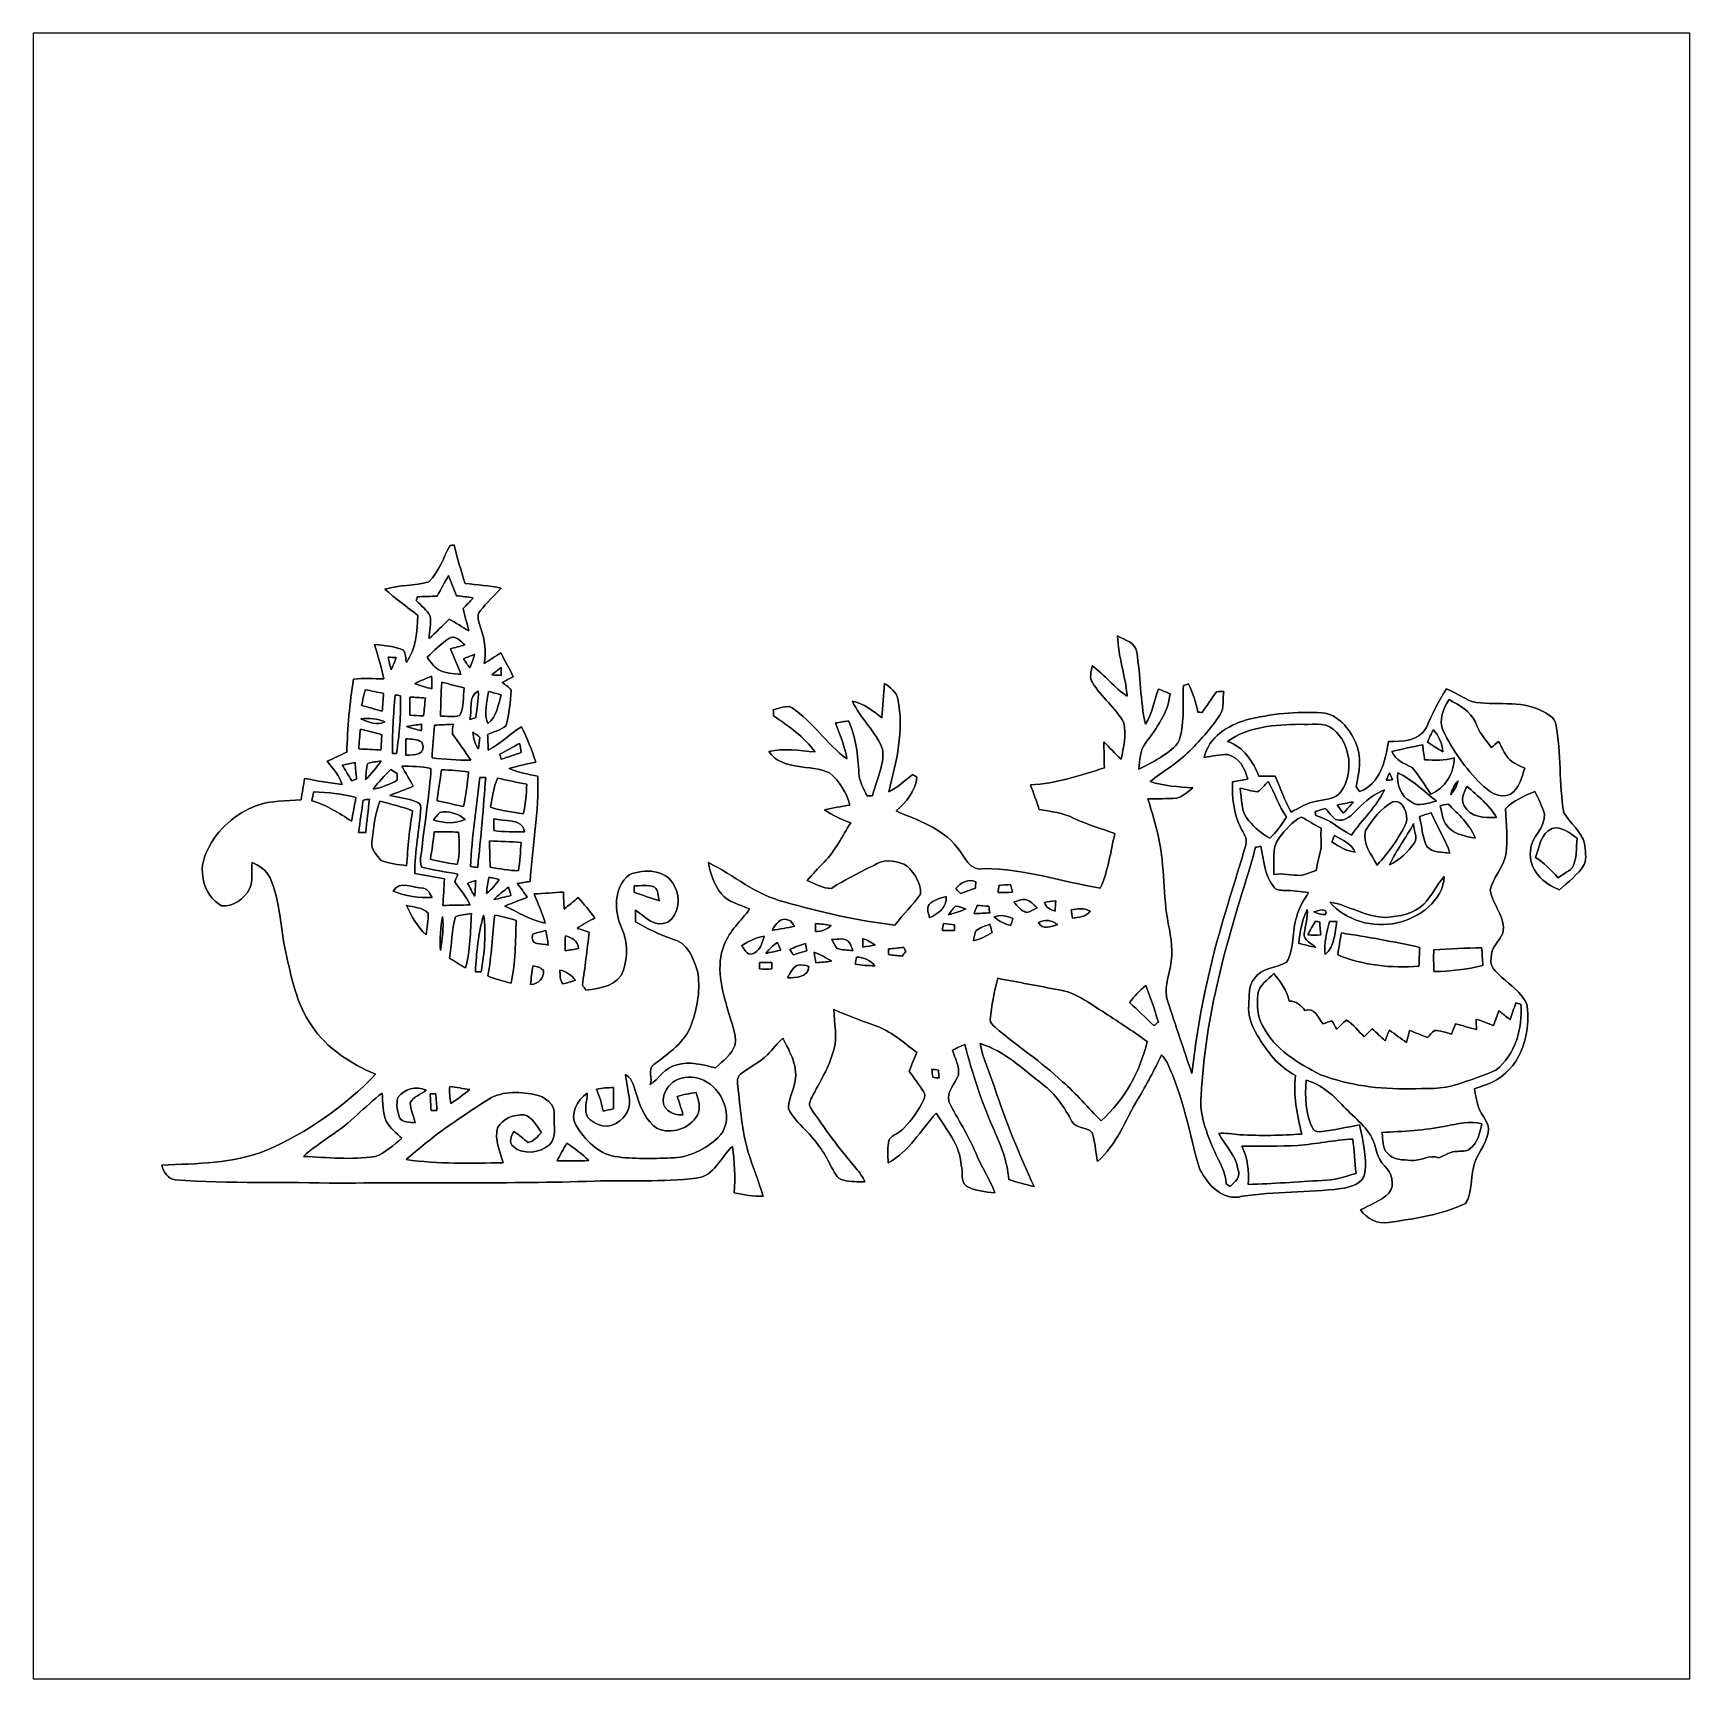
# Model space of a CAD drawing. Header units: centimetres. Extents: x -16.8 to 16.8, y -16.7 to 16.7.
import ezdxf

# ---------------------------------------------------------------- set-up
doc = ezdxf.new("R2010")
doc.units = ezdxf.units.CM
doc.header["$MEASUREMENT"] = 0
doc.layers.add('Layer 1', color=7, linetype='Continuous')

msp = doc.modelspace()

# ---------------------------------------------------------------- linework, layer by layer
at = {"layer": 'Layer 1', "color": 7}
for points, knots in [([(-16.77458, 16.66875), (-16.77458, 16.66875), (16.77458, 16.66875), (16.77458, 16.66875), (16.77458, 16.66875), (16.77458, 16.66875), (16.77458, -16.66875), (16.77458, -16.66875), (16.77458, -16.66875), (16.77458, -16.66875), (-16.77458, -16.66875), (-16.77458, -16.66875), (-16.77458, -16.66875), (-16.77458, -16.66875), (-16.77458, 16.66875), (-16.77458, 16.66875), (-16.77458, 16.66875), (-16.77458, 16.66875), (-16.77458, 16.66875), (-16.77458, 16.66875)], [0, 0, 0, 0, 0.16666667, 0.16666667, 0.16666667, 0.16666667, 0.33333333, 0.33333333, 0.33333333, 0.33333333, 0.5, 0.5, 0.5, 0.5, 0.66666667, 0.66666667, 0.66666667, 0.66666667, 1, 1, 1, 1]), ([(-8.33296, 6.29109), (-8.46631, 6.04238), (-8.56086, 5.75945), (-8.75947, 5.55378), (-8.75947, 5.55378), (-9.04699, 5.46629), (-9.36237, 5.49875), (-9.65024, 5.40491), (-9.65024, 5.40491), (-9.43963, 5.21406), (-9.20821, 5.04649), (-8.98172, 4.87468), (-8.98172, 4.87468), (-9.00113, 4.54589), (-9.01947, 4.19735), (-9.21526, 3.91795), (-9.21526, 3.91795), (-9.23078, 4.00226), (-9.23219, 4.09257), (-9.27206, 4.17019), (-9.27206, 4.17019), (-9.45691, 4.24674), (-9.66188, 4.26438), (-9.85979, 4.28343), (-9.85979, 4.28343), (-9.79417, 4.05306), (-9.7222, 3.82376), (-9.6714, 3.58916), (-9.6714, 3.58916), (-9.87566, 3.58881), (-10.08098, 3.60715), (-10.28418, 3.58246), (-10.28418, 3.58246), (-10.36849, 3.09457), (-10.40518, 2.59786), (-10.42458, 2.10291), (-10.42458, 2.10291), (-10.55652, 2.04153), (-10.68811, 1.98049), (-10.81899, 1.9177), (-10.81899, 1.9177), (-10.70222, 1.77236), (-10.57522, 1.62878), (-10.51454, 1.44886), (-10.51454, 1.44886), (-10.7696, 1.48378), (-11.02466, 1.51906), (-11.27689, 1.57233), (-11.27689, 1.57233), (-11.303, 1.4284), (-11.32593, 1.28305), (-11.34745, 1.13806), (-11.34745, 1.13806), (-11.64802, 1.10596), (-11.95952, 1.13065), (-12.24668, 1.02235), (-12.24668, 1.02235), (-12.67531, 0.86007), (-13.0489, 0.54116), (-13.24222, 0.121), (-13.24222, 0.121), (-13.45248, -0.25365), (-13.34982, -0.7934), (-12.95753, -1.00648), (-12.95753, -1.00648), (-12.71482, -1.04105), (-12.5035, -0.85972), (-12.38991, -0.66358), (-12.38991, -0.66358), (-12.31971, -0.49706), (-12.36133, -0.30656), (-12.33946, -0.13229), (-12.33946, -0.13229), (-12.19482, -0.20108), (-12.0463, -0.28893), (-11.97645, -0.44062), (-11.97645, -0.44062), (-11.76373, -0.91899), (-11.77643, -1.45239), (-11.65719, -1.95439), (-11.65719, -1.95439), (-11.54042, -2.46592), (-11.44482, -3.00531), (-11.13155, -3.44135), (-11.13155, -3.44135), (-10.82393, -3.90278), (-10.34415, -4.20934), (-9.84003, -4.41854), (-9.84003, -4.41854), (-10.46515, -5.07929), (-11.22786, -5.60035), (-12.05936, -5.96547), (-12.05936, -5.96547), (-12.73104, -6.23217), (-13.45706, -6.22864), (-14.1665, -6.26251), (-14.1665, -6.26251), (-14.13722, -6.40115), (-14.04796, -6.54297), (-13.89592, -6.55779), (-13.89592, -6.55779), (-12.78925, -6.64175), (-11.67765, -6.59765), (-10.56887, -6.62975), (-10.56887, -6.62975), (-8.85119, -6.60118), (-7.13211, -6.64633), (-5.41443, -6.58566), (-5.41443, -6.58566), (-4.72581, -6.56696), (-4.03296, -6.60894), (-3.34751, -6.52392), (-3.34751, -6.52392), (-2.98556, -6.49746), (-2.85433, -6.09953), (-2.61267, -5.88292), (-2.61267, -5.88292), (-2.56716, -6.19372), (-2.55764, -6.50734), (-2.57528, -6.82061), (-2.57528, -6.82061), (-2.38301, -6.86435), (-2.18828, -6.89928), (-1.98967, -6.89116), (-1.98967, -6.89116), (-2.08068, -6.59201), (-2.20133, -6.30273), (-2.2927, -6.00393), (-2.2927, -6.00393), (-2.42605, -5.56507), (-2.4511, -5.10469), (-2.50649, -4.65243), (-2.50649, -4.65243), (-2.51566, -4.57482), (-2.51954, -4.4831), (-2.45463, -4.42701), (-2.45463, -4.42701), (-2.28106, -4.27919), (-2.06234, -4.18994), (-1.90253, -4.02484), (-1.90253, -4.02484), (-1.79634, -3.91513), (-1.70462, -3.79236), (-1.58997, -3.69041), (-1.58997, -3.69041), (-1.45133, -3.97369), (-1.26083, -4.2866), (-1.35678, -4.61257), (-1.35678, -4.61257), (-1.39524, -4.78155), (-1.48061, -4.93924), (-1.48061, -5.11669), (-1.48061, -5.11669), (-1.40829, -5.28849), (-1.25765, -5.4102), (-1.13912, -5.54884), (-1.13912, -5.54884), (-0.92992, -5.7598), (-0.75248, -6.00251), (-0.62477, -6.27133), (-0.62477, -6.27133), (-0.55774, -6.38104), (-0.50659, -6.53556), (-0.36583, -6.56908), (-0.36583, -6.56908), (-0.22296, -6.59836), (-0.07549, -6.60047), (0.0702, -6.60329), (0.0702, -6.60329), (0.02222, -6.50169), (-0.03634, -6.40539), (-0.11218, -6.32248), (-0.11218, -6.32248), (-0.44909, -5.93549), (-0.75036, -5.51886), (-1.03611, -5.09376), (-1.03611, -5.09376), (-1.08338, -5.02744), (-1.03258, -4.95335), (-1.00612, -4.89056), (-1.00612, -4.89056), (-0.85019, -4.57976), (-0.65299, -4.2866), (-0.56833, -3.94476), (-0.56833, -3.94476), (-0.47449, -3.67242), (-0.5588, -3.38843), (-0.55845, -3.10974), (-0.55845, -3.10974), (-0.2861, -3.22686), (-0.01129, -3.33657), (0.26987, -3.43182), (0.26987, -3.43182), (0.59514, -3.5373), (0.84808, -3.78037), (1.11936, -3.97828), (1.11936, -3.97828), (1.06821, -4.10422), (1.01565, -4.23016), (0.96344, -4.3561), (0.96344, -4.3561), (1.0608, -4.4958), (1.16558, -4.62986), (1.25765, -4.77379), (1.25765, -4.77379), (1.29046, -4.82036), (1.28905, -4.88139), (1.264, -4.93148), (1.264, -4.93148), (1.16346, -5.14738), (1.01847, -5.33964), (0.85937, -5.51568), (0.85937, -5.51568), (0.77188, -5.6067), (0.63747, -5.64162), (0.56268, -5.74534), (0.56268, -5.74534), (0.5207, -5.89774), (0.53234, -6.06037), (0.5394, -6.21736), (0.5394, -6.21736), (0.96308, -5.98805), (1.19768, -5.55307), (1.51236, -5.20876), (1.51236, -5.20876), (1.71873, -5.53614), (1.99849, -5.85893), (2.0193, -6.26322), (2.0193, -6.26322), (2.07186, -6.38916), (1.98614, -6.60365), (2.1276, -6.6869), (2.1276, -6.6869), (2.30293, -6.78074), (2.50543, -6.80932), (2.70157, -6.8199), (2.70157, -6.8199), (2.59609, -6.53944), (2.42041, -6.2925), (2.31246, -6.01345), (2.31246, -6.01345), (2.16394, -5.65009), (1.94169, -5.32483), (1.76777, -4.97487), (1.76777, -4.97487), (1.71591, -4.76814), (1.89406, -4.61645), (1.9625, -4.44077), (1.9625, -4.44077), (1.98861, -4.25944), (1.89512, -4.09857), (1.84115, -3.93312), (1.84115, -3.93312), (1.9237, -3.8922), (2.00695, -3.85339), (2.09127, -3.81529), (2.09127, -3.81529), (2.24331, -4.38538), (2.41759, -4.95088), (2.65783, -5.49063), (2.65783, -5.49063), (2.80882, -5.82859), (2.9524, -6.17784), (2.98238, -6.55108), (2.98238, -6.55108), (3.1496, -6.60859), (3.31999, -6.65727), (3.49391, -6.69184), (3.49391, -6.69184), (3.19652, -6.04238), (2.91747, -5.38339), (2.70016, -4.70217), (2.70016, -4.70217), (2.60209, -4.40126), (2.4571, -4.11445), (2.40312, -3.80048), (2.40312, -3.80048), (2.89525, -3.94794), (3.26849, -4.31729), (3.66713, -4.62174), (3.66713, -4.62174), (3.92571, -4.8193), (4.10916, -5.09199), (4.26085, -5.37598), (4.26085, -5.37598), (4.3501, -5.5499), (4.66196, -5.46206), (4.693, -5.67302), (4.693, -5.67302), (4.73393, -5.84235), (4.74592, -6.01733), (4.77696, -6.18913), (4.77696, -6.18913), (5.16255, -5.8547), (5.34352, -5.35446), (5.59647, -4.92337), (5.59647, -4.92337), (5.77497, -4.63515), (5.92667, -4.33176), (6.07836, -4.02872), (6.07836, -4.02872), (6.12211, -4.07423), (6.15774, -4.12679), (6.18702, -4.18324), (6.18702, -4.18324), (6.52039, -4.86692), (6.6361, -5.62681), (6.84953, -6.35071), (6.84953, -6.35071), (7.01428, -6.65304), (7.31837, -7.00546), (7.70537, -6.89222), (7.70537, -6.89222), (8.36824, -6.79626), (9.04169, -6.82096), (9.70562, -6.73841), (9.70562, -6.73841), (9.89471, -6.71407), (10.16, -6.63928), (10.19492, -6.41738), (10.19492, -6.41738), (10.23232, -6.08894), (10.15577, -5.76263), (10.08204, -5.44477), (10.08204, -5.44477), (9.82839, -5.49628), (9.57509, -5.55202), (9.31862, -5.58306), (9.31862, -5.58306), (9.25795, -5.58835), (9.18281, -5.59435), (9.14612, -5.53508), (9.14612, -5.53508), (8.99054, -5.22993), (8.97396, -4.87574), (9.00642, -4.5406), (9.00642, -4.5406), (9.27206, -4.61998), (9.49748, -4.79037), (9.68375, -4.99216), (9.68375, -4.99216), (9.89859, -5.23311), (10.17729, -5.42114), (10.33533, -5.70971), (10.33533, -5.70971), (10.43481, -5.89139), (10.42458, -6.12987), (10.58898, -6.2738), (10.58898, -6.2738), (10.7375, -6.40962), (10.81511, -6.6608), (10.67788, -6.8326), (10.67788, -6.8326), (10.51595, -6.985), (10.30076, -7.06437), (10.10814, -7.17056), (10.10814, -7.17056), (10.23549, -7.34201), (10.44857, -7.46936), (10.66941, -7.42103), (10.66941, -7.42103), (11.19787, -7.3533), (11.74221, -7.26652), (12.22869, -7.04109), (12.22869, -7.04109), (12.3758, -6.83154), (12.32606, -6.55144), (12.39061, -6.31331), (12.39061, -6.31331), (12.43647, -6.05825), (12.6425, -5.86528), (12.69012, -5.61058), (12.69012, -5.61058), (12.74198, -5.4035), (12.54936, -5.26662), (12.49292, -5.08776), (12.49292, -5.08776), (12.45976, -4.96535), (12.4333, -4.84187), (12.41319, -4.71734), (12.41319, -4.71734), (12.56489, -4.66161), (12.72364, -4.61786), (12.86192, -4.53178), (12.86192, -4.53178), (13.38016, -4.22981), (13.56007, -3.55988), (13.47505, -2.99826), (13.47505, -2.99826), (13.36216, -2.77001), (13.15014, -2.61408), (12.9607, -2.45428), (12.9607, -2.45428), (12.85804, -2.34703), (12.70035, -2.2412), (12.75362, -2.0641), (12.75362, -2.0641), (12.73316, -1.85702), (12.91555, -1.73214), (12.98787, -1.55998), (12.98787, -1.55998), (13.05242, -1.23649), (12.77761, -0.99131), (12.7314, -0.69144), (12.7314, -0.69144), (12.7822, -0.43145), (12.99704, -0.23636), (13.05066, 0.02434), (13.05066, 0.02434), (13.08559, 0.33408), (13.06266, 0.64453), (13.04078, 0.95321), (13.04078, 0.95321), (13.19953, 1.12219), (13.42355, 1.21532), (13.63204, 1.30951), (13.63204, 1.30951), (13.70894, 1.16311), (13.78021, 1.01318), (13.82924, 0.85443), (13.82924, 0.85443), (13.85958, 0.56656), (13.54878, 0.38664), (13.54596, 0.10724), (13.54596, 0.10724), (13.50045, -0.26988), (13.80666, -0.56621), (14.13157, -0.68615), (14.13157, -0.68615), (14.30831, -0.52352), (14.51187, -0.38312), (14.63569, -0.17145), (14.63569, -0.17145), (14.69672, -0.04092), (14.64663, 0.11465), (14.6431, 0.25047), (14.6431, 0.25047), (14.57678, 0.50059), (14.351, 0.66181), (14.22012, 0.87559), (14.22012, 0.87559), (14.1224, 1.46897), (14.17144, 2.07716), (14.06102, 2.66876), (14.06102, 2.66876), (14.03914, 2.81587), (13.88533, 2.87514), (13.7728, 2.94217), (13.7728, 2.94217), (13.33606, 3.16477), (12.82277, 3.03812), (12.35922, 3.12632), (12.35922, 3.12632), (12.18318, 3.20428), (12.02231, 3.31399), (11.84381, 3.38808), (11.84381, 3.38808), (11.68082, 3.14078), (11.55982, 2.86985), (11.43811, 2.60138), (11.43811, 2.60138), (11.28818, 2.32339), (10.94493, 2.31881), (10.66906, 2.31634), (10.66906, 2.31634), (10.60944, 1.93569), (10.49867, 1.44956), (10.08733, 1.30598), (10.08733, 1.30598), (10.06404, 1.33738), (10.04111, 1.36843), (10.01854, 1.39912), (10.01854, 1.39912), (10.07639, 1.69651), (10.13954, 2.02071), (10.00301, 2.30681), (10.00301, 2.30681), (9.87354, 2.58374), (9.65129, 2.87655), (9.32074, 2.89913), (9.32074, 2.89913), (8.80745, 2.93511), (8.28887, 2.87937), (7.79039, 2.75555), (7.79039, 2.75555), (7.41398, 2.64583), (7.02557, 2.40453), (6.93949, 1.99496), (6.93949, 1.99496), (7.09895, 2.02212), (7.25734, 2.05987), (7.42068, 2.05352), (7.42068, 2.05352), (7.65281, 1.99884), (7.76111, 1.76777), (7.82214, 1.56034), (7.82214, 1.56034), (7.71878, 1.53987), (7.61577, 1.52047), (7.51346, 1.49931), (7.51346, 1.49931), (7.50535, 1.18745), (7.52863, 0.86219), (7.67644, 0.58103), (7.67644, 0.58103), (7.73007, 0.46849), (7.82179, 0.35736), (7.77981, 0.22119), (7.77981, 0.22119), (7.65316, -0.23354), (7.50147, -0.68121), (7.3727, -1.13559), (7.3727, -1.13559), (7.0425, -2.20169), (6.81284, -3.29847), (6.69219, -4.40831), (6.69219, -4.40831), (6.52533, -3.91795), (6.35635, -3.42759), (6.19831, -2.93405), (6.19831, -2.93405), (6.11717, -2.70545), (6.2163, -2.46627), (6.25546, -2.23979), (6.25546, -2.23979), (6.31649, -1.95192), (6.27239, -1.657), (6.21277, -1.37336), (6.21277, -1.37336), (6.10588, -0.80539), (6.13939, -0.22049), (6.02439, 0.34608), (6.02439, 0.34608), (5.96441, 0.62159), (5.8801, 0.89041), (5.79931, 1.15993), (5.79931, 1.15993), (5.99299, 1.16452), (6.18666, 1.15429), (6.38034, 1.17404), (6.38034, 1.17404), (6.5091, 1.20368), (6.60435, 1.30598), (6.71124, 1.3776), (6.71124, 1.3776), (6.41985, 1.40088), (6.12281, 1.41534), (5.84341, 1.51024), (5.84341, 1.51024), (6.09282, 1.70251), (6.36764, 1.86267), (6.59589, 2.08174), (6.59589, 2.08174), (6.84424, 2.31846), (7.07178, 2.57916), (7.26405, 2.8635), (7.26405, 2.8635), (7.35295, 3.00179), (7.30426, 3.18241), (7.33813, 3.33516), (7.33813, 3.33516), (7.28733, 3.33304), (7.23688, 3.33058), (7.18644, 3.32775), (7.18644, 3.32775), (7.0926, 3.18594), (6.99417, 3.04694), (6.89575, 2.90795), (6.89575, 2.90795), (6.87458, 2.91006), (6.8326, 2.91359), (6.81179, 2.91571), (6.81179, 2.91571), (6.77298, 3.11256), (6.70384, 3.30129), (6.62411, 3.48509), (6.62411, 3.48509), (6.59765, 3.47768), (6.54473, 3.46287), (6.51827, 3.45546), (6.51827, 3.45546), (6.49217, 3.06458), (6.56414, 2.64407), (6.40221, 2.27647), (6.40221, 2.27647), (6.18984, 2.04364), (5.89527, 1.90183), (5.61869, 1.75966), (5.61869, 1.75966), (5.63845, 1.94098), (5.63774, 2.13713), (5.7531, 2.28882), (5.7531, 2.28882), (5.97429, 2.58657), (6.21171, 2.90407), (6.24911, 3.28683), (6.24911, 3.28683), (6.17044, 3.31929), (6.09177, 3.35174), (6.01239, 3.38243), (6.01239, 3.38243), (5.92631, 3.14431), (5.89386, 2.88255), (5.74816, 2.66982), (5.74816, 2.66982), (5.64233, 3.15066), (5.65432, 3.64666), (5.57248, 4.13067), (5.57248, 4.13067), (5.55519, 4.32506), (5.32871, 4.37268), (5.18724, 4.45664), (5.18724, 4.45664), (5.19183, 4.04178), (5.34846, 3.64878), (5.37986, 3.23674), (5.37986, 3.23674), (5.11563, 3.40889), (4.9276, 3.67206), (4.67078, 3.85163), (4.67078, 3.85163), (4.65772, 3.74015), (4.60234, 3.61209), (4.67819, 3.5112), (4.67819, 3.5112), (4.85457, 3.21592), (5.14844, 3.00426), (5.30966, 2.69946), (5.30966, 2.69946), (5.37069, 2.45569), (5.30331, 2.20239), (5.25956, 1.96074), (5.25956, 1.96074), (5.13397, 2.06939), (5.02602, 2.19639), (4.90926, 2.31281), (4.90926, 2.31281), (4.90926, 2.13819), (4.91455, 1.96321), (4.91913, 1.78823), (4.91913, 1.78823), (4.43195, 1.62807), (3.93841, 1.46967), (3.42265, 1.44145), (3.42265, 1.44145), (3.47768, 1.27423), (3.54753, 1.11231), (3.59869, 0.94368), (3.59869, 0.94368), (3.83364, 0.89888), (4.07846, 0.87912), (4.29436, 0.76764), (4.29436, 0.76764), (4.56247, 0.63394), (4.85316, 0.55704), (5.13292, 0.45261), (5.13292, 0.45261), (5.03484, 0.08502), (5.00062, -0.30515), (4.83553, -0.65158), (4.83553, -0.65158), (4.05306, -0.51929), (3.28754, -0.25682), (2.48708, -0.25506), (2.48708, -0.25506), (2.18616, -0.3235), (2.08562, -0.00529), (1.93851, 0.17427), (1.93851, 0.17427), (1.62595, 0.5655), (1.14335, 0.72637), (0.69921, 0.91193), (0.69921, 0.91193), (0.90699, 1.09326), (1.08973, 1.31269), (1.12324, 1.59632), (1.12324, 1.59632), (1.10137, 1.60937), (1.05763, 1.63618), (1.0354, 1.64924), (1.0354, 1.64924), (0.87736, 1.52753), (0.72919, 1.38994), (0.55104, 1.29752), (0.55104, 1.29752), (0.70838, 1.90676), (0.86289, 2.54917), (0.73731, 3.17782), (0.73731, 3.17782), (0.71191, 3.32458), (0.58138, 3.4163), (0.46743, 3.49497), (0.46743, 3.49497), (0.44344, 3.26461), (0.4318, 3.03318), (0.41275, 2.80176), (0.41275, 2.80176), (0.23142, 2.94111), (0.04868, 3.09245), (-0.18344, 3.13443), (-0.18344, 3.13443), (-0.02505, 2.78271), (0.29245, 2.52448), (0.42827, 2.16253), (0.42827, 2.16253), (0.46496, 1.83586), (0.2981, 1.53176), (0.22437, 1.22061), (0.22437, 1.22061), (0.19826, 1.2192), (0.1457, 1.21638), (0.11959, 1.21497), (0.11959, 1.21497), (0.0381, 1.35714), (-0.04516, 1.50636), (-0.0508, 1.67464), (-0.0508, 1.67464), (-0.0702, 2.03659), (-0.11571, 2.40206), (-0.26, 2.73791), (-0.26, 2.73791), (-0.3489, 2.72415), (-0.43709, 2.70969), (-0.52529, 2.69522), (-0.52529, 2.69522), (-0.44415, 2.45392), (-0.32738, 2.22285), (-0.2981, 1.96674), (-0.2981, 1.96674), (-0.70803, 2.26766), (-0.98249, 2.71851), (-1.40547, 3.00355), (-1.40547, 3.00355), (-1.53, 3.06246), (-1.6637, 2.99297), (-1.78576, 2.96192), (-1.78576, 2.96192), (-1.7847, 2.93158), (-1.78188, 2.87091), (-1.78082, 2.84057), (-1.78082, 2.84057), (-1.47391, 2.63102), (-1.16099, 2.413), (-0.94015, 2.10855), (-0.94015, 2.10855), (-1.25271, 2.12937), (-1.56951, 2.19534), (-1.8796, 2.11455), (-1.8796, 2.11455), (-1.59703, 1.71803), (-1.03823, 1.8669), (-0.64488, 1.6824), (-0.64488, 1.6824), (-0.43709, 1.52012), (-0.30762, 1.28094), (-0.23354, 1.03152), (-0.23354, 1.03152), (-0.40711, 1.00154), (-0.58103, 0.97684), (-0.75106, 0.9338), (-0.75106, 0.9338), (-0.58455, 0.82621), (-0.40534, 0.73836), (-0.21731, 0.67381), (-0.21731, 0.67381), (-0.39053, 0.40393), (-0.52846, 0.10513), (-0.75706, -0.12453), (-0.75706, -0.12453), (-0.87454, -0.24553), (-0.99307, -0.36618), (-1.0982, -0.49848), (-1.0982, -0.49848), (-0.93909, -0.56268), (-0.78599, -0.66499), (-0.60678, -0.65581), (-0.60678, -0.65581), (-0.31574, -0.46778), (-0.00423, -0.31503), (0.30551, -0.16051), (0.30551, -0.16051), (0.49601, -0.05115), (0.74436, -0.09984), (0.92569, -0.20496), (0.92569, -0.20496), (1.07632, -0.35137), (1.20968, -0.55351), (1.19627, -0.77294), (1.19627, -0.77294), (1.0354, -0.99131), (0.84279, -1.18428), (0.67769, -1.39947), (0.67769, -1.39947), (-0.0829, -1.31057), (-0.83256, -1.13841), (-1.56845, -0.92886), (-1.56845, -0.92886), (-2.13572, -0.78564), (-2.58374, -0.39158), (-3.09633, -0.13229), (-3.09633, -0.13229), (-3.06776, -0.35913), (-2.98415, -0.58067), (-2.84374, -0.76235), (-2.84374, -0.76235), (-2.69946, -0.93698), (-2.46415, -0.98672), (-2.26483, -1.07209), (-2.26483, -1.07209), (-2.4324, -1.31621), (-2.67899, -1.51447), (-2.77954, -1.79987), (-2.77954, -1.79987), (-2.95487, -2.22779), (-2.82893, -2.70263), (-2.70439, -3.12596), (-2.70439, -3.12596), (-2.64301, -3.35492), (-2.52801, -3.57787), (-2.56046, -3.82199), (-2.56046, -3.82199), (-2.62678, -4.02449), (-2.80423, -4.15078), (-2.95346, -4.28907), (-2.95346, -4.28907), (-3.21204, -4.23651), (-3.47839, -4.14584), (-3.74227, -4.23228), (-3.74227, -4.23228), (-3.97686, -4.27637), (-4.10069, -4.50497), (-4.28166, -4.63797), (-4.28166, -4.63797), (-4.21922, -4.52049), (-4.33881, -4.31306), (-4.20617, -4.22592), (-4.20617, -4.22592), (-3.90984, -3.99803), (-3.56764, -3.77472), (-3.44099, -3.4036), (-3.44099, -3.4036), (-3.31999, -3.06352), (-3.25543, -2.69205), (-3.32176, -2.33363), (-3.32176, -2.33363), (-3.40431, -2.07328), (-3.5246, -1.74308), (-3.82905, -1.68204), (-3.82905, -1.68204), (-4.09116, -1.5935), (-4.33917, -1.47002), (-4.5787, -1.33244), (-4.5787, -1.33244), (-4.57941, -1.25413), (-4.58047, -1.17651), (-4.57906, -1.09855), (-4.57906, -1.09855), (-4.37974, -1.22767), (-4.191, -1.46226), (-3.92042, -1.33703), (-3.92042, -1.33703), (-3.68688, -1.18886), (-3.66395, -0.83961), (-3.7846, -0.60889), (-3.7846, -0.60889), (-3.94688, -0.26564), (-4.39949, -0.25506), (-4.70288, -0.37924), (-4.70288, -0.37924), (-5.0292, -0.64241), (-5.01297, -1.11901), (-4.85316, -1.46967), (-4.85316, -1.46967), (-4.72863, -1.73214), (-4.73569, -2.03729), (-4.81894, -2.31069), (-4.81894, -2.31069), (-4.92266, -2.62749), (-5.29519, -2.68676), (-5.58024, -2.71639), (-5.58024, -2.71639), (-5.60423, -2.68287), (-5.62857, -2.64971), (-5.65291, -2.61655), (-5.65291, -2.61655), (-5.60141, -2.25954), (-5.55343, -1.90147), (-5.51427, -1.54305), (-5.51427, -1.54305), (-5.59506, -1.5173), (-5.67549, -1.49119), (-5.75592, -1.46579), (-5.75592, -1.46579), (-5.64586, -1.37971), (-5.52062, -1.31763), (-5.39679, -1.25448), (-5.39679, -1.25448), (-5.5058, -1.11337), (-5.62151, -0.9779), (-5.73581, -0.84173), (-5.73581, -0.84173), (-5.83248, -0.91863), (-5.92667, -0.99871), (-6.02121, -1.07809), (-6.02121, -1.07809), (-6.02968, -0.96273), (-6.03321, -0.84561), (-6.03638, -0.7306), (-6.03638, -0.7306), (-6.23499, -0.74224), (-6.4329, -0.75741), (-6.63152, -0.7687), (-6.63152, -0.7687), (-6.55285, -0.9652), (-6.46254, -1.15782), (-6.40362, -1.36172), (-6.40362, -1.36172), (-6.69819, -1.30281), (-6.9529, -1.13594), (-7.22348, -1.01565), (-7.22348, -1.01565), (-7.07284, -0.95215), (-6.92009, -0.89429), (-6.76734, -0.83714), (-6.76734, -0.83714), (-6.82907, -0.73872), (-6.90316, -0.64911), (-6.97442, -0.55774), (-6.97442, -0.55774), (-6.88763, -0.54363), (-6.80014, -0.52987), (-6.71266, -0.51647), (-6.71266, -0.51647), (-6.66715, 0.19438), (-6.52674, 0.90064), (-6.55461, 1.61537), (-6.55461, 1.61537), (-6.75076, 1.66017), (-6.95325, 1.69016), (-7.13775, 1.77341), (-7.13775, 1.77341), (-6.95925, 1.82351), (-6.77792, 1.86267), (-6.59659, 1.90183), (-6.59659, 1.90183), (-6.67032, 2.15018), (-6.77545, 2.38725), (-6.88799, 2.61973), (-6.88799, 2.61973), (-7.12011, 2.47403), (-7.31097, 2.26871), (-7.55791, 2.14559), (-7.55791, 2.14559), (-7.5625, 2.24966), (-7.56638, 2.35338), (-7.57026, 2.45674), (-7.57026, 2.45674), (-7.4482, 2.52201), (-7.30038, 2.54706), (-7.19667, 2.64089), (-7.19667, 2.64089), (-7.13564, 2.8762), (-7.10389, 3.11961), (-7.09542, 3.36197), (-7.09542, 3.36197), (-7.14269, 3.42759), (-7.21642, 3.46745), (-7.27922, 3.51578), (-7.27922, 3.51578), (-7.20372, 3.55353), (-7.12823, 3.59093), (-7.05273, 3.62867), (-7.05273, 3.62867), (-7.12611, 3.7973), (-7.21924, 3.9557), (-7.30462, 4.11833), (-7.30462, 4.11833), (-7.41539, 4.04283), (-7.52475, 3.96558), (-7.64081, 3.89855), (-7.64081, 3.89855), (-7.60236, 4.13597), (-7.62564, 4.38044), (-7.7089, 4.60622), (-7.7089, 4.60622), (-7.73395, 4.72264), (-7.81473, 4.86375), (-7.72054, 4.96923), (-7.72054, 4.96923), (-7.59143, 5.13292), (-7.43338, 5.27121), (-7.29544, 5.42713), (-7.29544, 5.42713), (-7.53639, 5.47899), (-7.78404, 5.49099), (-8.02781, 5.52062), (-8.02781, 5.52062), (-8.10613, 5.77744), (-8.18727, 6.03356), (-8.24618, 6.29567), (-8.24618, 6.29567), (-8.2677, 6.29461), (-8.31109, 6.29214), (-8.33296, 6.29109)], [0, 0, 0, 0, 0.00396825, 0.00396825, 0.00396825, 0.00396825, 0.00793651, 0.00793651, 0.00793651, 0.00793651, 0.01190476, 0.01190476, 0.01190476, 0.01190476, 0.01587302, 0.01587302, 0.01587302, 0.01587302, 0.01984127, 0.01984127, 0.01984127, 0.01984127, 0.02380952, 0.02380952, 0.02380952, 0.02380952, 0.02777778, 0.02777778, 0.02777778, 0.02777778, 0.03174603, 0.03174603, 0.03174603, 0.03174603, 0.03571429, 0.03571429, 0.03571429, 0.03571429, 0.03968254, 0.03968254, 0.03968254, 0.03968254, 0.04365079, 0.04365079, 0.04365079, 0.04365079, 0.04761905, 0.04761905, 0.04761905, 0.04761905, 0.0515873, 0.0515873, 0.0515873, 0.0515873, 0.05555556, 0.05555556, 0.05555556, 0.05555556, 0.05952381, 0.05952381, 0.05952381, 0.05952381, 0.06349206, 0.06349206, 0.06349206, 0.06349206, 0.06746032, 0.06746032, 0.06746032, 0.06746032, 0.07142857, 0.07142857, 0.07142857, 0.07142857, 0.07539683, 0.07539683, 0.07539683, 0.07539683, 0.07936508, 0.07936508, 0.07936508, 0.07936508, 0.08333333, 0.08333333, 0.08333333, 0.08333333, 0.08730159, 0.08730159, 0.08730159, 0.08730159, 0.09126984, 0.09126984, 0.09126984, 0.09126984, 0.0952381, 0.0952381, 0.0952381, 0.0952381, 0.09920635, 0.09920635, 0.09920635, 0.09920635, 0.1031746, 0.1031746, 0.1031746, 0.1031746, 0.10714286, 0.10714286, 0.10714286, 0.10714286, 0.11111111, 0.11111111, 0.11111111, 0.11111111, 0.11507937, 0.11507937, 0.11507937, 0.11507937, 0.11904762, 0.11904762, 0.11904762, 0.11904762, 0.12301587, 0.12301587, 0.12301587, 0.12301587, 0.12698413, 0.12698413, 0.12698413, 0.12698413, 0.13095238, 0.13095238, 0.13095238, 0.13095238, 0.13492063, 0.13492063, 0.13492063, 0.13492063, 0.13888889, 0.13888889, 0.13888889, 0.13888889, 0.14285714, 0.14285714, 0.14285714, 0.14285714, 0.1468254, 0.1468254, 0.1468254, 0.1468254, 0.15079365, 0.15079365, 0.15079365, 0.15079365, 0.1547619, 0.1547619, 0.1547619, 0.1547619, 0.15873016, 0.15873016, 0.15873016, 0.15873016, 0.16269841, 0.16269841, 0.16269841, 0.16269841, 0.16666667, 0.16666667, 0.16666667, 0.16666667, 0.17063492, 0.17063492, 0.17063492, 0.17063492, 0.17460317, 0.17460317, 0.17460317, 0.17460317, 0.17857143, 0.17857143, 0.17857143, 0.17857143, 0.18253968, 0.18253968, 0.18253968, 0.18253968, 0.18650794, 0.18650794, 0.18650794, 0.18650794, 0.19047619, 0.19047619, 0.19047619, 0.19047619, 0.19444444, 0.19444444, 0.19444444, 0.19444444, 0.1984127, 0.1984127, 0.1984127, 0.1984127, 0.20238095, 0.20238095, 0.20238095, 0.20238095, 0.20634921, 0.20634921, 0.20634921, 0.20634921, 0.21031746, 0.21031746, 0.21031746, 0.21031746, 0.21428571, 0.21428571, 0.21428571, 0.21428571, 0.21825397, 0.21825397, 0.21825397, 0.21825397, 0.22222222, 0.22222222, 0.22222222, 0.22222222, 0.22619048, 0.22619048, 0.22619048, 0.22619048, 0.23015873, 0.23015873, 0.23015873, 0.23015873, 0.23412698, 0.23412698, 0.23412698, 0.23412698, 0.23809524, 0.23809524, 0.23809524, 0.23809524, 0.24206349, 0.24206349, 0.24206349, 0.24206349, 0.24603175, 0.24603175, 0.24603175, 0.24603175, 0.25, 0.25, 0.25, 0.25, 0.25396825, 0.25396825, 0.25396825, 0.25396825, 0.25793651, 0.25793651, 0.25793651, 0.25793651, 0.26190476, 0.26190476, 0.26190476, 0.26190476, 0.26587302, 0.26587302, 0.26587302, 0.26587302, 0.26984127, 0.26984127, 0.26984127, 0.26984127, 0.27380952, 0.27380952, 0.27380952, 0.27380952, 0.27777778, 0.27777778, 0.27777778, 0.27777778, 0.28174603, 0.28174603, 0.28174603, 0.28174603, 0.28571429, 0.28571429, 0.28571429, 0.28571429, 0.28968254, 0.28968254, 0.28968254, 0.28968254, 0.29365079, 0.29365079, 0.29365079, 0.29365079, 0.29761905, 0.29761905, 0.29761905, 0.29761905, 0.3015873, 0.3015873, 0.3015873, 0.3015873, 0.30555556, 0.30555556, 0.30555556, 0.30555556, 0.30952381, 0.30952381, 0.30952381, 0.30952381, 0.31349206, 0.31349206, 0.31349206, 0.31349206, 0.31746032, 0.31746032, 0.31746032, 0.31746032, 0.32142857, 0.32142857, 0.32142857, 0.32142857, 0.32539683, 0.32539683, 0.32539683, 0.32539683, 0.32936508, 0.32936508, 0.32936508, 0.32936508, 0.33333333, 0.33333333, 0.33333333, 0.33333333, 0.33730159, 0.33730159, 0.33730159, 0.33730159, 0.34126984, 0.34126984, 0.34126984, 0.34126984, 0.3452381, 0.3452381, 0.3452381, 0.3452381, 0.34920635, 0.34920635, 0.34920635, 0.34920635, 0.3531746, 0.3531746, 0.3531746, 0.3531746, 0.35714286, 0.35714286, 0.35714286, 0.35714286, 0.36111111, 0.36111111, 0.36111111, 0.36111111, 0.36507937, 0.36507937, 0.36507937, 0.36507937, 0.36904762, 0.36904762, 0.36904762, 0.36904762, 0.37301587, 0.37301587, 0.37301587, 0.37301587, 0.37698413, 0.37698413, 0.37698413, 0.37698413, 0.38095238, 0.38095238, 0.38095238, 0.38095238, 0.38492063, 0.38492063, 0.38492063, 0.38492063, 0.38888889, 0.38888889, 0.38888889, 0.38888889, 0.39285714, 0.39285714, 0.39285714, 0.39285714, 0.3968254, 0.3968254, 0.3968254, 0.3968254, 0.40079365, 0.40079365, 0.40079365, 0.40079365, 0.4047619, 0.4047619, 0.4047619, 0.4047619, 0.40873016, 0.40873016, 0.40873016, 0.40873016, 0.41269841, 0.41269841, 0.41269841, 0.41269841, 0.41666667, 0.41666667, 0.41666667, 0.41666667, 0.42063492, 0.42063492, 0.42063492, 0.42063492, 0.42460317, 0.42460317, 0.42460317, 0.42460317, 0.42857143, 0.42857143, 0.42857143, 0.42857143, 0.43253968, 0.43253968, 0.43253968, 0.43253968, 0.43650794, 0.43650794, 0.43650794, 0.43650794, 0.44047619, 0.44047619, 0.44047619, 0.44047619, 0.44444444, 0.44444444, 0.44444444, 0.44444444, 0.4484127, 0.4484127, 0.4484127, 0.4484127, 0.45238095, 0.45238095, 0.45238095, 0.45238095, 0.45634921, 0.45634921, 0.45634921, 0.45634921, 0.46031746, 0.46031746, 0.46031746, 0.46031746, 0.46428571, 0.46428571, 0.46428571, 0.46428571, 0.46825397, 0.46825397, 0.46825397, 0.46825397, 0.47222222, 0.47222222, 0.47222222, 0.47222222, 0.47619048, 0.47619048, 0.47619048, 0.47619048, 0.48015873, 0.48015873, 0.48015873, 0.48015873, 0.48412698, 0.48412698, 0.48412698, 0.48412698, 0.48809524, 0.48809524, 0.48809524, 0.48809524, 0.49206349, 0.49206349, 0.49206349, 0.49206349, 0.49603175, 0.49603175, 0.49603175, 0.49603175, 0.5, 0.5, 0.5, 0.5, 0.50396825, 0.50396825, 0.50396825, 0.50396825, 0.50793651, 0.50793651, 0.50793651, 0.50793651, 0.51190476, 0.51190476, 0.51190476, 0.51190476, 0.51587302, 0.51587302, 0.51587302, 0.51587302, 0.51984127, 0.51984127, 0.51984127, 0.51984127, 0.52380952, 0.52380952, 0.52380952, 0.52380952, 0.52777778, 0.52777778, 0.52777778, 0.52777778, 0.53174603, 0.53174603, 0.53174603, 0.53174603, 0.53571429, 0.53571429, 0.53571429, 0.53571429, 0.53968254, 0.53968254, 0.53968254, 0.53968254, 0.54365079, 0.54365079, 0.54365079, 0.54365079, 0.54761905, 0.54761905, 0.54761905, 0.54761905, 0.5515873, 0.5515873, 0.5515873, 0.5515873, 0.55555556, 0.55555556, 0.55555556, 0.55555556, 0.55952381, 0.55952381, 0.55952381, 0.55952381, 0.56349206, 0.56349206, 0.56349206, 0.56349206, 0.56746032, 0.56746032, 0.56746032, 0.56746032, 0.57142857, 0.57142857, 0.57142857, 0.57142857, 0.57539683, 0.57539683, 0.57539683, 0.57539683, 0.57936508, 0.57936508, 0.57936508, 0.57936508, 0.58333333, 0.58333333, 0.58333333, 0.58333333, 0.58730159, 0.58730159, 0.58730159, 0.58730159, 0.59126984, 0.59126984, 0.59126984, 0.59126984, 0.5952381, 0.5952381, 0.5952381, 0.5952381, 0.59920635, 0.59920635, 0.59920635, 0.59920635, 0.6031746, 0.6031746, 0.6031746, 0.6031746, 0.60714286, 0.60714286, 0.60714286, 0.60714286, 0.61111111, 0.61111111, 0.61111111, 0.61111111, 0.61507937, 0.61507937, 0.61507937, 0.61507937, 0.61904762, 0.61904762, 0.61904762, 0.61904762, 0.62301587, 0.62301587, 0.62301587, 0.62301587, 0.62698413, 0.62698413, 0.62698413, 0.62698413, 0.63095238, 0.63095238, 0.63095238, 0.63095238, 0.63492063, 0.63492063, 0.63492063, 0.63492063, 0.63888889, 0.63888889, 0.63888889, 0.63888889, 0.64285714, 0.64285714, 0.64285714, 0.64285714, 0.6468254, 0.6468254, 0.6468254, 0.6468254, 0.65079365, 0.65079365, 0.65079365, 0.65079365, 0.6547619, 0.6547619, 0.6547619, 0.6547619, 0.65873016, 0.65873016, 0.65873016, 0.65873016, 0.66269841, 0.66269841, 0.66269841, 0.66269841, 0.66666667, 0.66666667, 0.66666667, 0.66666667, 0.67063492, 0.67063492, 0.67063492, 0.67063492, 0.67460317, 0.67460317, 0.67460317, 0.67460317, 0.67857143, 0.67857143, 0.67857143, 0.67857143, 0.68253968, 0.68253968, 0.68253968, 0.68253968, 0.68650794, 0.68650794, 0.68650794, 0.68650794, 0.69047619, 0.69047619, 0.69047619, 0.69047619, 0.69444444, 0.69444444, 0.69444444, 0.69444444, 0.6984127, 0.6984127, 0.6984127, 0.6984127, 0.70238095, 0.70238095, 0.70238095, 0.70238095, 0.70634921, 0.70634921, 0.70634921, 0.70634921, 0.71031746, 0.71031746, 0.71031746, 0.71031746, 0.71428571, 0.71428571, 0.71428571, 0.71428571, 0.71825397, 0.71825397, 0.71825397, 0.71825397, 0.72222222, 0.72222222, 0.72222222, 0.72222222, 0.72619048, 0.72619048, 0.72619048, 0.72619048, 0.73015873, 0.73015873, 0.73015873, 0.73015873, 0.73412698, 0.73412698, 0.73412698, 0.73412698, 0.73809524, 0.73809524, 0.73809524, 0.73809524, 0.74206349, 0.74206349, 0.74206349, 0.74206349, 0.74603175, 0.74603175, 0.74603175, 0.74603175, 0.75, 0.75, 0.75, 0.75, 0.75396825, 0.75396825, 0.75396825, 0.75396825, 0.75793651, 0.75793651, 0.75793651, 0.75793651, 0.76190476, 0.76190476, 0.76190476, 0.76190476, 0.76587302, 0.76587302, 0.76587302, 0.76587302, 0.76984127, 0.76984127, 0.76984127, 0.76984127, 0.77380952, 0.77380952, 0.77380952, 0.77380952, 0.77777778, 0.77777778, 0.77777778, 0.77777778, 0.78174603, 0.78174603, 0.78174603, 0.78174603, 0.78571429, 0.78571429, 0.78571429, 0.78571429, 0.78968254, 0.78968254, 0.78968254, 0.78968254, 0.79365079, 0.79365079, 0.79365079, 0.79365079, 0.79761905, 0.79761905, 0.79761905, 0.79761905, 0.8015873, 0.8015873, 0.8015873, 0.8015873, 0.80555556, 0.80555556, 0.80555556, 0.80555556, 0.80952381, 0.80952381, 0.80952381, 0.80952381, 0.81349206, 0.81349206, 0.81349206, 0.81349206, 0.81746032, 0.81746032, 0.81746032, 0.81746032, 0.82142857, 0.82142857, 0.82142857, 0.82142857, 0.82539683, 0.82539683, 0.82539683, 0.82539683, 0.82936508, 0.82936508, 0.82936508, 0.82936508, 0.83333333, 0.83333333, 0.83333333, 0.83333333, 0.83730159, 0.83730159, 0.83730159, 0.83730159, 0.84126984, 0.84126984, 0.84126984, 0.84126984, 0.8452381, 0.8452381, 0.8452381, 0.8452381, 0.84920635, 0.84920635, 0.84920635, 0.84920635, 0.8531746, 0.8531746, 0.8531746, 0.8531746, 0.85714286, 0.85714286, 0.85714286, 0.85714286, 0.86111111, 0.86111111, 0.86111111, 0.86111111, 0.86507937, 0.86507937, 0.86507937, 0.86507937, 0.86904762, 0.86904762, 0.86904762, 0.86904762, 0.87301587, 0.87301587, 0.87301587, 0.87301587, 0.87698413, 0.87698413, 0.87698413, 0.87698413, 0.88095238, 0.88095238, 0.88095238, 0.88095238, 0.88492063, 0.88492063, 0.88492063, 0.88492063, 0.88888889, 0.88888889, 0.88888889, 0.88888889, 0.89285714, 0.89285714, 0.89285714, 0.89285714, 0.8968254, 0.8968254, 0.8968254, 0.8968254, 0.90079365, 0.90079365, 0.90079365, 0.90079365, 0.9047619, 0.9047619, 0.9047619, 0.9047619, 0.90873016, 0.90873016, 0.90873016, 0.90873016, 0.91269841, 0.91269841, 0.91269841, 0.91269841, 0.91666667, 0.91666667, 0.91666667, 0.91666667, 0.92063492, 0.92063492, 0.92063492, 0.92063492, 0.92460317, 0.92460317, 0.92460317, 0.92460317, 0.92857143, 0.92857143, 0.92857143, 0.92857143, 0.93253968, 0.93253968, 0.93253968, 0.93253968, 0.93650794, 0.93650794, 0.93650794, 0.93650794, 0.94047619, 0.94047619, 0.94047619, 0.94047619, 0.94444444, 0.94444444, 0.94444444, 0.94444444, 0.9484127, 0.9484127, 0.9484127, 0.9484127, 0.95238095, 0.95238095, 0.95238095, 0.95238095, 0.95634921, 0.95634921, 0.95634921, 0.95634921, 0.96031746, 0.96031746, 0.96031746, 0.96031746, 0.96428571, 0.96428571, 0.96428571, 0.96428571, 0.96825397, 0.96825397, 0.96825397, 0.96825397, 0.97222222, 0.97222222, 0.97222222, 0.97222222, 0.97619048, 0.97619048, 0.97619048, 0.97619048, 0.98015873, 0.98015873, 0.98015873, 0.98015873, 0.98412698, 0.98412698, 0.98412698, 0.98412698, 0.98809524, 0.98809524, 0.98809524, 0.98809524, 0.99206349, 0.99206349, 0.99206349, 0.99206349, 1, 1, 1, 1]), ([(-8.3626, 5.67902), (-8.30545, 5.54461), (-8.25394, 5.40808), (-8.19961, 5.27191), (-8.19961, 5.27191), (-8.08778, 5.26062), (-7.97595, 5.24863), (-7.86553, 5.22605), (-7.86553, 5.22605), (-7.9315, 5.15408), (-7.99747, 5.08212), (-8.06379, 5.0105), (-8.06379, 5.0105), (-8.03099, 4.85881), (-7.98759, 4.70923), (-7.95338, 4.55789), (-7.95338, 4.55789), (-8.08637, 4.63762), (-8.21337, 4.72722), (-8.3506, 4.79989), (-8.3506, 4.79989), (-8.48325, 4.66654), (-8.61307, 4.52967), (-8.75489, 4.40584), (-8.75489, 4.40584), (-8.76229, 4.55683), (-8.70726, 4.70923), (-8.73125, 4.85951), (-8.73125, 4.85951), (-8.80181, 4.98334), (-8.91505, 5.07541), (-9.01735, 5.17243), (-9.01735, 5.17243), (-9.01171, 5.19218), (-9.00077, 5.23205), (-8.99513, 5.2518), (-8.99513, 5.2518), (-8.86072, 5.25392), (-8.72596, 5.25709), (-8.5919, 5.26662), (-8.5919, 5.26662), (-8.51606, 5.40456), (-8.44303, 5.5439), (-8.3626, 5.67902)], [0, 0, 0, 0, 0.08333333, 0.08333333, 0.08333333, 0.08333333, 0.16666667, 0.16666667, 0.16666667, 0.16666667, 0.25, 0.25, 0.25, 0.25, 0.33333333, 0.33333333, 0.33333333, 0.33333333, 0.41666667, 0.41666667, 0.41666667, 0.41666667, 0.5, 0.5, 0.5, 0.5, 0.58333333, 0.58333333, 0.58333333, 0.58333333, 0.66666667, 0.66666667, 0.66666667, 0.66666667, 0.75, 0.75, 0.75, 0.75, 0.83333333, 0.83333333, 0.83333333, 0.83333333, 1, 1, 1, 1]), ([(-8.35836, 4.40725), (-8.21478, 4.48557), (-8.12341, 4.35434), (-8.03346, 4.27602), (-8.03346, 4.27602), (-8.12976, 4.24815), (-8.22643, 4.22204), (-8.32344, 4.19735), (-8.32344, 4.19735), (-8.25782, 4.02096), (-8.17351, 3.85233), (-8.11036, 3.67489), (-8.11036, 3.67489), (-8.26488, 3.69923), (-8.43209, 3.70064), (-8.57321, 3.77754), (-8.57321, 3.77754), (-8.66987, 3.83928), (-8.73231, 3.93947), (-8.79863, 4.02978), (-8.79863, 4.02978), (-8.65223, 4.15537), (-8.51747, 4.29719), (-8.35836, 4.40725)], [0, 0, 0, 0, 0.14285714, 0.14285714, 0.14285714, 0.14285714, 0.28571429, 0.28571429, 0.28571429, 0.28571429, 0.42857143, 0.42857143, 0.42857143, 0.42857143, 0.57142857, 0.57142857, 0.57142857, 0.57142857, 0.71428571, 0.71428571, 0.71428571, 0.71428571, 1, 1, 1, 1]), ([(-9.58215, 4.02625), (-9.52923, 4.02414), (-9.47632, 4.02167), (-9.42305, 4.01884), (-9.42305, 4.01884), (-9.45233, 3.93418), (-9.48549, 3.85128), (-9.52465, 3.77084), (-9.52465, 3.77084), (-9.54652, 3.85551), (-9.56557, 3.94053), (-9.58215, 4.02625)], [0, 0, 0, 0, 0.25, 0.25, 0.25, 0.25, 0.5, 0.5, 0.5, 0.5, 1, 1, 1, 1]), ([(-8.0578, 3.99556), (-7.98407, 4.02766), (-7.90963, 4.05836), (-7.83449, 4.08622), (-7.83449, 4.08622), (-7.86236, 3.99415), (-7.89164, 3.90243), (-7.9315, 3.81459), (-7.9315, 3.81459), (-7.97948, 3.87068), (-8.01864, 3.93347), (-8.0578, 3.99556)], [0, 0, 0, 0, 0.25, 0.25, 0.25, 0.25, 0.5, 0.5, 0.5, 0.5, 1, 1, 1, 1]), ([(-7.48524, 3.66924), (-7.42491, 3.72145), (-7.36247, 3.77119), (-7.29827, 3.81811), (-7.29827, 3.81811), (-7.29721, 3.76449), (-7.29615, 3.71087), (-7.29544, 3.65725), (-7.29544, 3.65725), (-7.35859, 3.66113), (-7.42209, 3.66536), (-7.48524, 3.66924)], [0, 0, 0, 0, 0.25, 0.25, 0.25, 0.25, 0.5, 0.5, 0.5, 0.5, 1, 1, 1, 1]), ([(-10.05064, 3.36797), (-9.92611, 3.34292), (-9.80123, 3.31788), (-9.67669, 3.29247), (-9.67669, 3.29247), (-9.68516, 3.17359), (-9.69328, 3.05329), (-9.70703, 2.93441), (-9.70703, 2.93441), (-9.84603, 2.9718), (-9.98432, 3.01166), (-10.12261, 3.05118), (-10.12261, 3.05118), (-10.10144, 3.15842), (-10.07745, 3.26249), (-10.05064, 3.36797)], [0, 0, 0, 0, 0.2, 0.2, 0.2, 0.2, 0.4, 0.4, 0.4, 0.4, 0.6, 0.6, 0.6, 0.6, 1, 1, 1, 1]), ([(-9.04275, 3.49003), (-8.9341, 3.5493), (-8.8205, 3.59833), (-8.70514, 3.64173), (-8.70514, 3.64173), (-8.70373, 3.57787), (-8.70126, 3.45017), (-8.70021, 3.38631), (-8.70021, 3.38631), (-8.81592, 3.41701), (-8.92986, 3.45017), (-9.04275, 3.49003)], [0, 0, 0, 0, 0.25, 0.25, 0.25, 0.25, 0.5, 0.5, 0.5, 0.5, 1, 1, 1, 1]), ([(-8.50053, 3.52002), (-8.34813, 3.48227), (-8.19679, 3.44311), (-8.04439, 3.40501), (-8.04439, 3.40501), (-8.07544, 3.22192), (-8.03875, 3.01237), (-8.13964, 2.84586), (-8.13964, 2.84586), (-8.26453, 2.80952), (-8.39717, 2.83422), (-8.52558, 2.83069), (-8.52558, 2.83069), (-8.51853, 3.06105), (-8.51535, 3.29071), (-8.50053, 3.52002)], [0, 0, 0, 0, 0.2, 0.2, 0.2, 0.2, 0.4, 0.4, 0.4, 0.4, 0.6, 0.6, 0.6, 0.6, 1, 1, 1, 1]), ([(-9.44668, 3.26566), (-9.41917, 3.26073), (-9.36484, 3.25085), (-9.33768, 3.24626), (-9.33768, 3.24626), (-9.31686, 2.85468), (-9.36378, 2.46556), (-9.41388, 2.07821), (-9.41388, 2.07821), (-9.43504, 2.07786), (-9.47702, 2.07751), (-9.49819, 2.07751), (-9.49819, 2.07751), (-9.50383, 2.47403), (-9.47385, 2.87055), (-9.44668, 3.26566)], [0, 0, 0, 0, 0.2, 0.2, 0.2, 0.2, 0.4, 0.4, 0.4, 0.4, 0.6, 0.6, 0.6, 0.6, 1, 1, 1, 1]), ([(-9.14753, 3.21804), (-9.0424, 3.21381), (-8.93621, 3.20746), (-8.83073, 3.2004), (-8.83073, 3.2004), (-8.84238, 3.08046), (-8.85472, 2.95875), (-8.87024, 2.8388), (-8.87024, 2.8388), (-8.96161, 2.84268), (-9.05263, 2.84656), (-9.14365, 2.8508), (-9.14365, 2.8508), (-9.14647, 2.97392), (-9.14823, 3.09527), (-9.14753, 3.21804)], [0, 0, 0, 0, 0.2, 0.2, 0.2, 0.2, 0.4, 0.4, 0.4, 0.4, 0.6, 0.6, 0.6, 0.6, 1, 1, 1, 1]), ([(-7.93256, 2.76225), (-7.87929, 2.94499), (-7.97419, 3.24062), (-7.76005, 3.34045), (-7.76005, 3.34045), (-7.75194, 3.16054), (-7.78969, 2.98309), (-7.80733, 2.80494), (-7.80733, 2.80494), (-7.84931, 2.79083), (-7.89093, 2.77636), (-7.93256, 2.76225)], [0, 0, 0, 0, 0.25, 0.25, 0.25, 0.25, 0.5, 0.5, 0.5, 0.5, 1, 1, 1, 1]), ([(-7.55403, 3.33269), (-7.46725, 3.31153), (-7.38117, 3.28824), (-7.29474, 3.2639), (-7.29474, 3.2639), (-7.36353, 3.06564), (-7.37835, 2.81411), (-7.56673, 2.6864), (-7.56673, 2.6864), (-7.6521, 2.8956), (-7.57873, 3.11926), (-7.55403, 3.33269)], [0, 0, 0, 0, 0.25, 0.25, 0.25, 0.25, 0.5, 0.5, 0.5, 0.5, 1, 1, 1, 1]), ([(11.89884, 3.16724), (12.1091, 3.05964), (12.32923, 2.93617), (12.43083, 2.70898), (12.43083, 2.70898), (12.49257, 2.51143), (12.63932, 2.36432), (12.75115, 2.19639), (12.75115, 2.19639), (12.80089, 2.23838), (12.85064, 2.28071), (12.90073, 2.32269), (12.90073, 2.32269), (12.96494, 2.20804), (13.01397, 2.08351), (13.09582, 1.97979), (13.09582, 1.97979), (13.1893, 1.88736), (13.31136, 1.83162), (13.43025, 1.77835), (13.43025, 1.77835), (13.37204, 1.58644), (13.31524, 1.37266), (13.14379, 1.24919), (13.14379, 1.24919), (12.91449, 1.14618), (12.69753, 1.31445), (12.53984, 1.46191), (12.53984, 1.46191), (12.22975, 1.77377), (11.9694, 2.13889), (11.78207, 2.53718), (11.78207, 2.53718), (11.68365, 2.75414), (11.77678, 2.98415), (11.89884, 3.16724)], [0, 0, 0, 0, 0.1, 0.1, 0.1, 0.1, 0.2, 0.2, 0.2, 0.2, 0.3, 0.3, 0.3, 0.3, 0.4, 0.4, 0.4, 0.4, 0.5, 0.5, 0.5, 0.5, 0.6, 0.6, 0.6, 0.6, 0.7, 0.7, 0.7, 0.7, 0.8, 0.8, 0.8, 0.8, 1, 1, 1, 1]), ([(-10.13954, 2.77636), (-9.97303, 2.80317), (-9.8044, 2.78024), (-9.65059, 2.71498), (-9.65059, 2.71498), (-9.81463, 2.63984), (-9.98502, 2.7111), (-10.13954, 2.77636)], [0, 0, 0, 0, 0.33333333, 0.33333333, 0.33333333, 0.33333333, 1, 1, 1, 1]), ([(7.41468, 2.32057), (7.82708, 2.62925), (8.37882, 2.65324), (8.87201, 2.67018), (8.87201, 2.67018), (9.09144, 2.64195), (9.37084, 2.7365), (9.55111, 2.56787), (9.55111, 2.56787), (9.91517, 2.2666), (9.97303, 1.68204), (9.70668, 1.29893), (9.70668, 1.29893), (9.58885, 1.13877), (9.3599, 1.15394), (9.18916, 1.10419), (9.18916, 1.10419), (9.01065, 1.07209), (8.8579, 0.96908), (8.69844, 0.88935), (8.69844, 0.88935), (8.5725, 1.12183), (8.48184, 1.37125), (8.37953, 1.61431), (8.37953, 1.61431), (8.26841, 1.61502), (8.15869, 1.61431), (8.04827, 1.61396), (8.04827, 1.61396), (7.93327, 1.91876), (7.73112, 2.20663), (7.41468, 2.32057)], [0, 0, 0, 0, 0.11111111, 0.11111111, 0.11111111, 0.11111111, 0.22222222, 0.22222222, 0.22222222, 0.22222222, 0.33333333, 0.33333333, 0.33333333, 0.33333333, 0.44444444, 0.44444444, 0.44444444, 0.44444444, 0.55555556, 0.55555556, 0.55555556, 0.55555556, 0.66666667, 0.66666667, 0.66666667, 0.66666667, 0.77777778, 0.77777778, 0.77777778, 0.77777778, 1, 1, 1, 1]), ([(-10.14801, 2.5714), (-10.00231, 2.53753), (-9.85802, 2.49696), (-9.71374, 2.45674), (-9.71374, 2.45674), (-9.72044, 2.3562), (-9.72326, 2.24825), (-9.73032, 2.14595), (-9.73032, 2.14595), (-9.88095, 2.15336), (-10.03159, 2.16218), (-10.18223, 2.17064), (-10.18223, 2.17064), (-10.17199, 2.3047), (-10.16071, 2.43805), (-10.14801, 2.5714)], [0, 0, 0, 0, 0.2, 0.2, 0.2, 0.2, 0.4, 0.4, 0.4, 0.4, 0.6, 0.6, 0.6, 0.6, 1, 1, 1, 1]), ([(-9.22408, 2.37208), (-9.11578, 2.3682), (-9.00042, 2.36961), (-8.90552, 2.30893), (-8.90552, 2.30893), (-8.78346, 2.04258), (-9.06709, 2.04858), (-9.22443, 2.04294), (-9.22443, 2.04294), (-9.22443, 2.153), (-9.22443, 2.26272), (-9.22408, 2.37208)], [0, 0, 0, 0, 0.25, 0.25, 0.25, 0.25, 0.5, 0.5, 0.5, 0.5, 1, 1, 1, 1]), ([(-9.21173, 2.6229), (-9.11013, 2.63984), (-9.00818, 2.65606), (-8.90588, 2.67194), (-8.90588, 2.67194), (-8.90799, 2.63772), (-8.91152, 2.56963), (-8.91364, 2.53577), (-8.91364, 2.53577), (-9.01453, 2.56364), (-9.11331, 2.58904), (-9.21173, 2.6229)], [0, 0, 0, 0, 0.25, 0.25, 0.25, 0.25, 0.5, 0.5, 0.5, 0.5, 1, 1, 1, 1]), ([(-8.64835, 2.64901), (-8.52276, 2.65606), (-8.39646, 2.66241), (-8.27052, 2.66876), (-8.27052, 2.66876), (-8.27687, 2.6035), (-8.29522, 2.53612), (-8.27899, 2.47086), (-8.27899, 2.47086), (-8.16116, 2.29164), (-8.02816, 2.12231), (-7.91422, 1.94028), (-7.91422, 1.94028), (-8.17598, 1.93781), (-8.43739, 1.95897), (-8.69738, 1.9879), (-8.69738, 1.9879), (-8.68116, 2.20839), (-8.66528, 2.42888), (-8.64835, 2.64901)], [0, 0, 0, 0, 0.16666667, 0.16666667, 0.16666667, 0.16666667, 0.33333333, 0.33333333, 0.33333333, 0.33333333, 0.5, 0.5, 0.5, 0.5, 0.66666667, 0.66666667, 0.66666667, 0.66666667, 1, 1, 1, 1]), ([(-7.87259, 2.50649), (-7.82355, 2.47509), (-7.77169, 2.44581), (-7.73077, 2.40348), (-7.73077, 2.40348), (-7.72795, 2.32481), (-7.74771, 2.2479), (-7.75864, 2.17029), (-7.75864, 2.17029), (-7.83202, 2.26766), (-7.85742, 2.3876), (-7.87259, 2.50649)], [0, 0, 0, 0, 0.25, 0.25, 0.25, 0.25, 0.5, 0.5, 0.5, 0.5, 1, 1, 1, 1]), ([(11.58028, 2.5587), (11.69176, 2.43452), (11.76161, 2.28141), (11.77537, 2.11279), (11.77537, 2.11279), (11.66495, 2.16958), (11.56194, 2.23873), (11.45963, 2.30893), (11.45963, 2.30893), (11.49738, 2.39324), (11.5376, 2.4765), (11.58028, 2.5587)], [0, 0, 0, 0, 0.25, 0.25, 0.25, 0.25, 0.5, 0.5, 0.5, 0.5, 1, 1, 1, 1]), ([(-7.3219, 2.05952), (-7.18891, 2.13431), (-7.05732, 2.21121), (-6.92221, 2.28212), (-6.92221, 2.28212), (-6.91127, 2.22038), (-6.89998, 2.15829), (-6.88869, 2.09621), (-6.88869, 2.09621), (-7.02451, 2.05034), (-7.15892, 2.00237), (-7.29474, 1.95862), (-7.29474, 1.95862), (-7.30179, 1.98367), (-7.3152, 2.03447), (-7.3219, 2.05952)], [0, 0, 0, 0, 0.2, 0.2, 0.2, 0.2, 0.4, 0.4, 0.4, 0.4, 0.6, 0.6, 0.6, 0.6, 1, 1, 1, 1]), ([(10.74102, 2.1149), (10.94775, 2.1657), (11.15483, 2.21509), (11.36544, 2.24931), (11.36544, 2.24931), (11.36897, 2.15371), (11.3919, 2.04752), (11.40284, 1.9491), (11.40284, 1.9491), (11.60427, 1.94239), (11.80818, 1.92158), (12.00256, 1.99143), (12.00256, 1.99143), (12.00362, 1.67887), (11.81911, 1.37478), (11.52737, 1.25554), (11.52737, 1.25554), (11.40425, 1.43616), (11.29206, 1.6256), (11.14989, 1.79141), (11.14989, 1.79141), (10.99326, 1.87078), (10.8137, 1.94028), (10.74102, 2.1149)], [0, 0, 0, 0, 0.14285714, 0.14285714, 0.14285714, 0.14285714, 0.28571429, 0.28571429, 0.28571429, 0.28571429, 0.42857143, 0.42857143, 0.42857143, 0.42857143, 0.57142857, 0.57142857, 0.57142857, 0.57142857, 0.71428571, 0.71428571, 0.71428571, 0.71428571, 1, 1, 1, 1]), ([(-10.51419, 1.84291), (-10.42811, 1.8602), (-10.34168, 1.87713), (-10.25525, 1.89301), (-10.25525, 1.89301), (-10.24678, 1.78259), (-10.23479, 1.66829), (-10.22456, 1.55646), (-10.22456, 1.55646), (-10.2489, 1.54869), (-10.29723, 1.53317), (-10.32157, 1.52541), (-10.32157, 1.52541), (-10.38613, 1.63195), (-10.45245, 1.73567), (-10.51419, 1.84291)], [0, 0, 0, 0, 0.2, 0.2, 0.2, 0.2, 0.4, 0.4, 0.4, 0.4, 0.6, 0.6, 0.6, 0.6, 1, 1, 1, 1]), ([(-9.99631, 1.87678), (-9.90776, 1.89794), (-9.81781, 1.91417), (-9.72679, 1.92511), (-9.72679, 1.92511), (-9.82098, 1.7907), (-9.92646, 1.66405), (-10.04323, 1.54799), (-10.04323, 1.54799), (-10.02736, 1.65911), (-10.03512, 1.77094), (-9.99631, 1.87678)], [0, 0, 0, 0, 0.25, 0.25, 0.25, 0.25, 0.5, 0.5, 0.5, 0.5, 1, 1, 1, 1]), ([(-9.53064, 1.74942), (-9.48831, 1.72367), (-9.44598, 1.69757), (-9.40329, 1.67146), (-9.40329, 1.67146), (-9.40294, 1.6256), (-9.40188, 1.57974), (-9.40082, 1.53353), (-9.40082, 1.53353), (-9.5571, 1.45733), (-9.71691, 1.3843), (-9.88942, 1.35396), (-9.88942, 1.35396), (-9.785, 1.49895), (-9.65764, 1.62489), (-9.53064, 1.74942)], [0, 0, 0, 0, 0.2, 0.2, 0.2, 0.2, 0.4, 0.4, 0.4, 0.4, 0.6, 0.6, 0.6, 0.6, 1, 1, 1, 1]), ([(-9.30981, 1.82245), (-9.11296, 1.81293), (-8.91258, 1.81645), (-8.71855, 1.77341), (-8.71855, 1.77341), (-8.74466, 1.26224), (-8.83497, 0.75706), (-8.89106, 0.24906), (-8.89106, 0.24906), (-8.89706, 0.09419), (-8.9595, -0.07056), (-8.9087, -0.22401), (-8.9087, -0.22401), (-8.66775, -0.28857), (-8.41904, -0.31962), (-8.17421, -0.36618), (-8.17421, -0.36618), (-8.19538, -0.4191), (-8.21619, -0.47202), (-8.2363, -0.52564), (-8.2363, -0.52564), (-8.12518, -0.67522), (-8.007, -0.82268), (-7.92409, -0.99131), (-7.92409, -0.99131), (-8.1093, -0.99483), (-8.29416, -0.99554), (-8.47937, -1.00154), (-8.47937, -1.00154), (-8.46667, -0.82162), (-8.45467, -0.6417), (-8.44374, -0.46179), (-8.44374, -0.46179), (-8.64306, -0.42157), (-8.84414, -0.39229), (-9.04381, -0.35454), (-9.04381, -0.35454), (-9.0551, 0.09596), (-8.94927, 0.53657), (-8.92422, 0.9839), (-8.92422, 0.9839), (-8.91223, 1.04422), (-8.97008, 1.08268), (-9.01876, 1.09996), (-9.01876, 1.09996), (-9.19092, 1.16558), (-9.37613, 1.18428), (-9.55428, 1.22837), (-9.55428, 1.22837), (-9.39412, 1.2894), (-9.23149, 1.34514), (-9.07556, 1.41711), (-9.07556, 1.41711), (-9.15353, 1.55222), (-9.23325, 1.68663), (-9.30981, 1.82245)], [0, 0, 0, 0, 0.06666667, 0.06666667, 0.06666667, 0.06666667, 0.13333333, 0.13333333, 0.13333333, 0.13333333, 0.2, 0.2, 0.2, 0.2, 0.26666667, 0.26666667, 0.26666667, 0.26666667, 0.33333333, 0.33333333, 0.33333333, 0.33333333, 0.4, 0.4, 0.4, 0.4, 0.46666667, 0.46666667, 0.46666667, 0.46666667, 0.53333333, 0.53333333, 0.53333333, 0.53333333, 0.6, 0.6, 0.6, 0.6, 0.66666667, 0.66666667, 0.66666667, 0.66666667, 0.73333333, 0.73333333, 0.73333333, 0.73333333, 0.8, 0.8, 0.8, 0.8, 0.86666667, 0.86666667, 0.86666667, 0.86666667, 1, 1, 1, 1]), ([(-8.50371, 1.74308), (-8.32062, 1.74378), (-8.13823, 1.72967), (-7.95761, 1.7018), (-7.95761, 1.7018), (-7.97807, 1.4665), (-8.01158, 1.23261), (-8.05815, 1.00083), (-8.05815, 1.00083), (-8.23666, 1.04246), (-8.41587, 1.08091), (-8.59508, 1.11901), (-8.59508, 1.11901), (-8.56827, 1.3275), (-8.53475, 1.53529), (-8.50371, 1.74308)], [0, 0, 0, 0, 0.2, 0.2, 0.2, 0.2, 0.4, 0.4, 0.4, 0.4, 0.6, 0.6, 0.6, 0.6, 1, 1, 1, 1]), ([(10.69022, 1.68451), (10.71245, 1.63689), (10.73397, 1.58926), (10.75619, 1.54093), (10.75619, 1.54093), (10.72409, 1.53952), (10.65989, 1.53741), (10.62778, 1.53599), (10.62778, 1.53599), (10.64824, 1.58574), (10.66906, 1.63513), (10.69022, 1.68451)], [0, 0, 0, 0, 0.25, 0.25, 0.25, 0.25, 0.5, 0.5, 0.5, 0.5, 1, 1, 1, 1]), ([(10.85956, 1.68769), (11.15554, 1.54728), (11.38449, 1.30881), (11.64237, 1.11266), (11.64237, 1.11266), (11.47551, 1.08091), (11.27619, 0.97296), (11.12167, 1.10137), (11.12167, 1.10137), (10.91001, 1.21356), (10.83698, 1.46085), (10.85956, 1.68769)], [0, 0, 0, 0, 0.25, 0.25, 0.25, 0.25, 0.5, 0.5, 0.5, 0.5, 1, 1, 1, 1]), ([(-7.7276, 1.5935), (-7.68844, 1.5935), (-7.64928, 1.59279), (-7.61012, 1.59209), (-7.61012, 1.59209), (-7.65387, 0.98319), (-7.7089, 0.37465), (-7.77205, -0.23248), (-7.77205, -0.23248), (-7.82003, -0.22613), (-7.86765, -0.21978), (-7.91528, -0.21343), (-7.91528, -0.21343), (-7.88917, 0.39194), (-7.80062, 0.99272), (-7.7276, 1.5935)], [0, 0, 0, 0, 0.2, 0.2, 0.2, 0.2, 0.4, 0.4, 0.4, 0.4, 0.6, 0.6, 0.6, 0.6, 1, 1, 1, 1]), ([(-7.37059, 1.57656), (-7.17374, 1.53529), (-6.97724, 1.49049), (-6.77933, 1.4538), (-6.77933, 1.4538), (-6.78215, 1.25166), (-6.80332, 1.04916), (-6.84989, 0.85196), (-6.84989, 0.85196), (-7.07143, 0.88865), (-7.29615, 0.91475), (-7.50958, 0.98672), (-7.50958, 0.98672), (-7.47713, 1.18639), (-7.45137, 1.38924), (-7.37059, 1.57656)], [0, 0, 0, 0, 0.2, 0.2, 0.2, 0.2, 0.4, 0.4, 0.4, 0.4, 0.6, 0.6, 0.6, 0.6, 1, 1, 1, 1]), ([(8.23383, 1.50954), (8.36754, 1.27353), (8.44797, 1.01), (8.60954, 0.78916), (8.60954, 0.78916), (8.49877, 0.64453), (8.40987, 0.47837), (8.26735, 0.36124), (8.26735, 0.36124), (8.10154, 0.44521), (7.96431, 0.57856), (7.84154, 0.71543), (7.84154, 0.71543), (7.68032, 0.89323), (7.7029, 1.15464), (7.66551, 1.37548), (7.66551, 1.37548), (7.78439, 1.35431), (7.89905, 1.30845), (8.02076, 1.30246), (8.02076, 1.30246), (8.10824, 1.35184), (8.16469, 1.43969), (8.23383, 1.50954)], [0, 0, 0, 0, 0.14285714, 0.14285714, 0.14285714, 0.14285714, 0.28571429, 0.28571429, 0.28571429, 0.28571429, 0.42857143, 0.42857143, 0.42857143, 0.42857143, 0.57142857, 0.57142857, 0.57142857, 0.57142857, 0.71428571, 0.71428571, 0.71428571, 0.71428571, 1, 1, 1, 1]), ([(11.93236, 1.23896), (11.96022, 1.34479), (12.00538, 1.44674), (12.0837, 1.52471), (12.0837, 1.52471), (12.05301, 1.42028), (11.99832, 1.32503), (11.93236, 1.23896)], [0, 0, 0, 0, 0.33333333, 0.33333333, 0.33333333, 0.33333333, 1, 1, 1, 1]), ([(12.20364, 1.01918), (12.12885, 1.15076), (12.19764, 1.29223), (12.26326, 1.41041), (12.26326, 1.41041), (12.47352, 1.21426), (12.71729, 1.03611), (12.85734, 0.77823), (12.85734, 0.77823), (12.62451, 0.77329), (12.31971, 0.77717), (12.20364, 1.01918)], [0, 0, 0, 0, 0.25, 0.25, 0.25, 0.25, 0.5, 0.5, 0.5, 0.5, 1, 1, 1, 1]), ([(-11.09204, 1.29787), (-10.80488, 1.29223), (-10.51631, 1.264), (-10.23938, 1.18463), (-10.23938, 1.18463), (-10.26689, 1.02376), (-10.29688, 0.8636), (-10.32933, 0.70379), (-10.32933, 0.70379), (-10.58086, 0.87277), (-10.84016, 1.0354), (-11.13402, 1.12042), (-11.13402, 1.12042), (-11.12026, 1.17969), (-11.10615, 1.23896), (-11.09204, 1.29787)], [0, 0, 0, 0, 0.2, 0.2, 0.2, 0.2, 0.4, 0.4, 0.4, 0.4, 0.6, 0.6, 0.6, 0.6, 1, 1, 1, 1]), ([(-10.09156, 1.1303), (-10.04993, 1.13771), (-10.00795, 1.14476), (-9.96597, 1.15182), (-9.96597, 1.15182), (-9.98961, 0.9271), (-10.01571, 0.70203), (-10.0397, 0.47731), (-10.0397, 0.47731), (-10.08803, 0.47731), (-10.13601, 0.47766), (-10.18399, 0.47731), (-10.18399, 0.47731), (-10.15471, 0.69532), (-10.1219, 0.91264), (-10.09156, 1.1303)], [0, 0, 0, 0, 0.2, 0.2, 0.2, 0.2, 0.4, 0.4, 0.4, 0.4, 0.6, 0.6, 0.6, 0.6, 1, 1, 1, 1]), ([(-9.75395, 1.11266), (-9.531, 1.05163), (-9.30487, 1.00013), (-9.08967, 0.91511), (-9.08967, 0.91511), (-9.15458, 0.54716), (-9.18704, 0.17498), (-9.21103, -0.19756), (-9.21103, -0.19756), (-9.38459, -0.17427), (-9.56134, -0.15064), (-9.72573, -0.09137), (-9.72573, -0.09137), (-9.81393, 0.01058), (-9.93599, 0.13018), (-9.91517, 0.27834), (-9.91517, 0.27834), (-9.88624, 0.56021), (-9.85273, 0.84526), (-9.75395, 1.11266)], [0, 0, 0, 0, 0.16666667, 0.16666667, 0.16666667, 0.16666667, 0.33333333, 0.33333333, 0.33333333, 0.33333333, 0.5, 0.5, 0.5, 0.5, 0.66666667, 0.66666667, 0.66666667, 0.66666667, 1, 1, 1, 1]), ([(10.0517, 0.95532), (10.2041, 1.11619), (10.38296, 1.25836), (10.59145, 1.33844), (10.59145, 1.33844), (10.42282, 0.9973), (10.14024, 0.73201), (9.92082, 0.42474), (9.92082, 0.42474), (9.6714, 0.54398), (9.47244, 0.75212), (9.19797, 0.81915), (9.19797, 0.81915), (9.19551, 0.83926), (9.19021, 0.87983), (9.18739, 0.89994), (9.18739, 0.89994), (9.25689, 0.92216), (9.32709, 0.94368), (9.39729, 0.9652), (9.39729, 0.9652), (9.46221, 0.88829), (9.51971, 0.80292), (9.59979, 0.73978), (9.59979, 0.73978), (9.79276, 0.67239), (9.93422, 0.83397), (10.0517, 0.95532)], [0, 0, 0, 0, 0.125, 0.125, 0.125, 0.125, 0.25, 0.25, 0.25, 0.25, 0.375, 0.375, 0.375, 0.375, 0.5, 0.5, 0.5, 0.5, 0.625, 0.625, 0.625, 0.625, 0.75, 0.75, 0.75, 0.75, 1, 1, 1, 1]), ([(9.63295, 1.03258), (9.74125, 1.05481), (9.84956, 1.07597), (9.95892, 1.09573), (9.95892, 1.09573), (9.89753, 1.01635), (9.8298, 0.94262), (9.75924, 0.87101), (9.75924, 0.87101), (9.71656, 0.92463), (9.67458, 0.97825), (9.63295, 1.03258)], [0, 0, 0, 0, 0.25, 0.25, 0.25, 0.25, 0.5, 0.5, 0.5, 0.5, 1, 1, 1, 1]), ([(10.75408, 1.09996), (10.97739, 1.15852), (11.07122, 0.83714), (11.03171, 0.66993), (11.03171, 0.66993), (10.88566, 0.35631), (10.67117, 0.07514), (10.44222, -0.18309), (10.44222, -0.18309), (10.32545, 0.03175), (10.13178, 0.25294), (10.20904, 0.51435), (10.20904, 0.51435), (10.34521, 0.74119), (10.52089, 0.96767), (10.75408, 1.09996)], [0, 0, 0, 0, 0.2, 0.2, 0.2, 0.2, 0.4, 0.4, 0.4, 0.4, 0.6, 0.6, 0.6, 0.6, 1, 1, 1, 1]), ([(11.72069, 1.01847), (11.7729, 1.03011), (11.82546, 1.04175), (11.87873, 1.05304), (11.87873, 1.05304), (12.08476, 0.84596), (12.31935, 0.64594), (12.42483, 0.36407), (12.42483, 0.36407), (12.23786, 0.39793), (12.03466, 0.42862), (11.89531, 0.57115), (11.89531, 0.57115), (11.7602, 0.67733), (11.76337, 0.86889), (11.72069, 1.01847)], [0, 0, 0, 0, 0.2, 0.2, 0.2, 0.2, 0.4, 0.4, 0.4, 0.4, 0.6, 0.6, 0.6, 0.6, 1, 1, 1, 1]), ([(-8.53828, 0.88441), (-8.35801, 0.92357), (-8.16328, 0.85584), (-8.02252, 0.74083), (-8.02252, 0.74083), (-8.22572, 0.64453), (-8.45538, 0.66746), (-8.66669, 0.72284), (-8.66669, 0.72284), (-8.62648, 0.77858), (-8.59084, 0.83926), (-8.53828, 0.88441)], [0, 0, 0, 0, 0.25, 0.25, 0.25, 0.25, 0.5, 0.5, 0.5, 0.5, 1, 1, 1, 1]), ([(-7.44432, 0.75248), (-7.24853, 0.69568), (-6.86329, 0.77435), (-6.82449, 0.49142), (-6.82449, 0.49142), (-7.03298, 0.48401), (-7.24112, 0.4886), (-7.44784, 0.5147), (-7.44784, 0.5147), (-7.44714, 0.57397), (-7.44502, 0.69286), (-7.44432, 0.75248)], [0, 0, 0, 0, 0.25, 0.25, 0.25, 0.25, 0.5, 0.5, 0.5, 0.5, 1, 1, 1, 1]), ([(8.45502, 0.36477), (8.5792, 0.52846), (8.71961, 0.69638), (8.90623, 0.78952), (8.90623, 0.78952), (9.04452, 0.72284), (9.16799, 0.6283), (9.3091, 0.5655), (9.3091, 0.5655), (9.29746, 0.4318), (9.31122, 0.29704), (9.30698, 0.16298), (9.30698, 0.16298), (9.277, 0.01094), (9.23466, -0.13899), (9.20609, -0.29175), (9.20609, -0.29175), (9.10131, -0.32738), (8.99936, -0.37641), (8.88965, -0.39264), (8.88965, -0.39264), (8.70797, -0.3937), (8.5284, -0.34572), (8.34743, -0.37253), (8.34743, -0.37253), (8.36612, -0.12806), (8.29134, 0.15558), (8.45502, 0.36477)], [0, 0, 0, 0, 0.125, 0.125, 0.125, 0.125, 0.25, 0.25, 0.25, 0.25, 0.375, 0.375, 0.375, 0.375, 0.5, 0.5, 0.5, 0.5, 0.625, 0.625, 0.625, 0.625, 0.75, 0.75, 0.75, 0.75, 1, 1, 1, 1]), ([(11.29771, 0.79904), (11.37744, 0.8255), (11.45716, 0.85055), (11.53795, 0.87383), (11.53795, 0.87383), (11.65119, 0.59584), (11.82017, 0.34255), (11.91683, 0.0575), (11.91683, 0.0575), (11.75773, 0.08396), (11.55841, 0.05433), (11.4494, 0.19544), (11.4494, 0.19544), (11.3478, 0.37853), (11.35415, 0.60149), (11.29771, 0.79904)], [0, 0, 0, 0, 0.2, 0.2, 0.2, 0.2, 0.4, 0.4, 0.4, 0.4, 0.6, 0.6, 0.6, 0.6, 1, 1, 1, 1]), ([(-8.65082, 0.48683), (-8.48642, 0.48966), (-8.32203, 0.48895), (-8.15799, 0.48331), (-8.15799, 0.48331), (-8.13858, 0.26423), (-8.13294, 0.04163), (-8.18727, -0.17321), (-8.18727, -0.17321), (-8.36895, -0.14005), (-8.55063, -0.10971), (-8.72949, -0.06562), (-8.72949, -0.06562), (-8.6995, 0.11818), (-8.67375, 0.30233), (-8.65082, 0.48683)], [0, 0, 0, 0, 0.2, 0.2, 0.2, 0.2, 0.4, 0.4, 0.4, 0.4, 0.6, 0.6, 0.6, 0.6, 1, 1, 1, 1]), ([(9.57756, 0.41628), (9.73455, 0.32667), (9.91482, 0.24871), (10.00019, 0.07796), (10.00019, 0.07796), (9.82416, 0.09807), (9.6714, 0.19015), (9.52641, 0.2854), (9.52641, 0.2854), (9.53911, 0.31821), (9.56486, 0.38347), (9.57756, 0.41628)], [0, 0, 0, 0, 0.25, 0.25, 0.25, 0.25, 0.5, 0.5, 0.5, 0.5, 1, 1, 1, 1]), ([(10.69481, -0.1778), (10.82746, 0.11571), (11.0303, 0.37112), (11.17917, 0.65652), (11.17917, 0.65652), (11.16824, 0.53834), (11.27619, 0.38382), (11.19858, 0.2667), (11.19858, 0.2667), (11.06699, 0.08431), (10.89977, -0.07973), (10.69481, -0.1778)], [0, 0, 0, 0, 0.25, 0.25, 0.25, 0.25, 0.5, 0.5, 0.5, 0.5, 1, 1, 1, 1]), ([(13.98305, 0.55457), (14.18414, 0.61666), (14.33795, 0.45791), (14.49282, 0.36266), (14.49282, 0.36266), (14.46459, 0.16369), (14.49846, -0.06315), (14.38804, -0.24306), (14.38804, -0.24306), (14.30549, -0.32526), (14.19648, -0.37289), (14.103, -0.44062), (14.103, -0.44062), (13.96224, -0.2921), (13.82712, -0.13617), (13.65038, -0.02858), (13.65038, -0.02858), (13.72694, 0.17074), (13.74987, 0.46814), (13.98305, 0.55457)], [0, 0, 0, 0, 0.16666667, 0.16666667, 0.16666667, 0.16666667, 0.33333333, 0.33333333, 0.33333333, 0.33333333, 0.5, 0.5, 0.5, 0.5, 0.66666667, 0.66666667, 0.66666667, 0.66666667, 1, 1, 1, 1]), ([(-7.53392, 0.30621), (-7.31943, 0.29739), (-7.10424, 0.28963), (-6.88975, 0.27446), (-6.88975, 0.27446), (-6.90598, 0.0829), (-6.92256, -0.10936), (-6.94443, -0.30092), (-6.94443, -0.30092), (-7.13811, -0.29386), (-7.32931, -0.25964), (-7.51946, -0.22543), (-7.51946, -0.22543), (-7.52546, -0.04763), (-7.53004, 0.12912), (-7.53392, 0.30621)], [0, 0, 0, 0, 0.2, 0.2, 0.2, 0.2, 0.4, 0.4, 0.4, 0.4, 0.6, 0.6, 0.6, 0.6, 1, 1, 1, 1]), ([(7.97772, 0.17709), (8.01299, 0.1838), (8.04862, 0.19015), (8.08461, 0.19614), (8.08461, 0.19614), (8.14564, -0.07973), (8.15904, -0.39053), (8.34178, -0.61983), (8.34178, -0.61983), (8.39117, -0.69497), (8.48783, -0.69321), (8.56791, -0.69674), (8.56791, -0.69674), (8.73054, -0.69568), (8.89035, -0.72178), (9.05192, -0.74224), (9.05192, -0.74224), (8.95809, -0.89676), (8.8519, -1.04775), (8.81345, -1.22802), (8.81345, -1.22802), (8.71149, -1.52823), (8.77252, -1.8729), (8.60919, -2.15159), (8.60919, -2.15159), (8.40176, -2.28388), (8.09272, -2.25425), (7.95479, -2.48673), (7.95479, -2.48673), (7.82955, -2.6349), (7.85142, -2.83633), (7.84437, -3.0159), (7.84437, -3.0159), (7.8165, -3.23638), (7.90787, -3.44135), (8.01229, -3.62797), (8.01229, -3.62797), (8.20843, -3.95041), (8.44409, -4.27426), (8.79122, -4.445), (8.79122, -4.445), (8.73725, -4.84752), (8.82121, -5.24263), (8.9154, -5.63174), (8.9154, -5.63174), (8.49806, -5.66349), (8.07861, -5.66879), (7.66092, -5.6455), (7.66092, -5.6455), (7.5184, -5.63774), (7.37658, -5.60493), (7.23336, -5.62116), (7.23336, -5.62116), (7.35965, -5.86423), (7.58402, -6.06319), (7.62388, -6.34612), (7.62388, -6.34612), (7.69726, -6.50381), (7.55332, -6.59941), (7.46584, -6.69643), (7.46584, -6.69643), (7.43902, -6.67702), (7.41221, -6.65762), (7.38611, -6.63893), (7.38611, -6.63893), (7.37799, -6.39727), (7.23688, -6.19337), (7.14622, -5.97782), (7.14622, -5.97782), (6.99382, -5.62434), (6.83542, -5.24404), (6.87917, -4.85034), (6.87917, -4.85034), (6.95325, -3.25579), (7.3974, -1.70498), (7.88035, -0.19297), (7.88035, -0.19297), (7.91492, -0.06985), (7.94702, 0.05327), (7.97772, 0.17709)], [0, 0, 0, 0, 0.04761905, 0.04761905, 0.04761905, 0.04761905, 0.0952381, 0.0952381, 0.0952381, 0.0952381, 0.14285714, 0.14285714, 0.14285714, 0.14285714, 0.19047619, 0.19047619, 0.19047619, 0.19047619, 0.23809524, 0.23809524, 0.23809524, 0.23809524, 0.28571429, 0.28571429, 0.28571429, 0.28571429, 0.33333333, 0.33333333, 0.33333333, 0.33333333, 0.38095238, 0.38095238, 0.38095238, 0.38095238, 0.42857143, 0.42857143, 0.42857143, 0.42857143, 0.47619048, 0.47619048, 0.47619048, 0.47619048, 0.52380952, 0.52380952, 0.52380952, 0.52380952, 0.57142857, 0.57142857, 0.57142857, 0.57142857, 0.61904762, 0.61904762, 0.61904762, 0.61904762, 0.66666667, 0.66666667, 0.66666667, 0.66666667, 0.71428571, 0.71428571, 0.71428571, 0.71428571, 0.76190476, 0.76190476, 0.76190476, 0.76190476, 0.80952381, 0.80952381, 0.80952381, 0.80952381, 0.85714286, 0.85714286, 0.85714286, 0.85714286, 0.9047619, 0.9047619, 0.9047619, 0.9047619, 1, 1, 1, 1]), ([(-9.48161, -0.71543), (-9.36308, -0.47625), (-9.0678, -0.65758), (-8.87201, -0.6537), (-8.87201, -0.6537), (-8.77499, -0.66428), (-8.74324, -0.77399), (-8.69139, -0.84032), (-8.69139, -0.84032), (-8.9602, -0.85796), (-9.23043, -0.80963), (-9.48161, -0.71543)], [0, 0, 0, 0, 0.25, 0.25, 0.25, 0.25, 0.5, 0.5, 0.5, 0.5, 1, 1, 1, 1]), ([(-7.9756, -0.55386), (-7.92163, -0.53516), (-7.8673, -0.51682), (-7.81262, -0.49883), (-7.81262, -0.49883), (-7.81791, -0.60396), (-7.82426, -0.70908), (-7.83131, -0.81456), (-7.83131, -0.81456), (-7.88247, -0.72919), (-7.93044, -0.64241), (-7.9756, -0.55386)], [0, 0, 0, 0, 0.25, 0.25, 0.25, 0.25, 0.5, 0.5, 0.5, 0.5, 1, 1, 1, 1]), ([(-7.54274, -0.42968), (-7.47466, -0.44379), (-7.40657, -0.45861), (-7.33848, -0.47413), (-7.33848, -0.47413), (-7.40798, -0.58138), (-7.49124, -0.6798), (-7.59425, -0.75671), (-7.59425, -0.75671), (-7.58155, -0.64699), (-7.56391, -0.53799), (-7.54274, -0.42968)], [0, 0, 0, 0, 0.25, 0.25, 0.25, 0.25, 0.5, 0.5, 0.5, 0.5, 1, 1, 1, 1]), ([(-7.4482, -0.88371), (-7.35189, -0.79446), (-7.25523, -0.70485), (-7.14622, -0.63147), (-7.14622, -0.63147), (-7.13034, -0.68756), (-7.11482, -0.74401), (-7.0993, -0.80045), (-7.0993, -0.80045), (-7.21536, -0.82903), (-7.33108, -0.85972), (-7.4482, -0.88371)], [0, 0, 0, 0, 0.25, 0.25, 0.25, 0.25, 0.5, 0.5, 0.5, 0.5, 1, 1, 1, 1]), ([(-4.6041, -0.60643), (-4.46723, -0.60748), (-4.32364, -0.57785), (-4.19276, -0.62865), (-4.19276, -0.62865), (-4.11163, -0.69497), (-4.12327, -0.81456), (-4.09011, -0.9084), (-4.09011, -0.9084), (-4.26085, -0.85654), (-4.42771, -0.79234), (-4.59881, -0.74224), (-4.59881, -0.74224), (-4.60058, -0.69674), (-4.60269, -0.65158), (-4.6041, -0.60643)], [0, 0, 0, 0, 0.2, 0.2, 0.2, 0.2, 0.4, 0.4, 0.4, 0.4, 0.6, 0.6, 0.6, 0.6, 1, 1, 1, 1]), ([(1.90712, -0.66146), (2.00978, -0.53763), (2.15583, -0.45579), (2.31669, -0.52035), (2.31669, -0.52035), (2.31387, -0.5528), (2.30858, -0.61807), (2.30576, -0.65052), (2.30576, -0.65052), (2.20592, -0.68721), (2.10608, -0.72461), (2.0066, -0.76129), (2.0066, -0.76129), (1.97309, -0.72778), (1.93993, -0.69427), (1.90712, -0.66146)], [0, 0, 0, 0, 0.2, 0.2, 0.2, 0.2, 0.4, 0.4, 0.4, 0.4, 0.6, 0.6, 0.6, 0.6, 1, 1, 1, 1]), ([(2.78342, -0.59655), (2.84268, -0.59196), (2.96122, -0.58279), (3.02048, -0.5782), (3.02048, -0.5782), (3.03318, -0.63041), (3.04553, -0.68227), (3.05858, -0.73484), (3.05858, -0.73484), (2.96122, -0.73907), (2.86385, -0.73978), (2.76684, -0.7366), (2.76684, -0.7366), (2.77213, -0.68968), (2.77742, -0.64311), (2.78342, -0.59655)], [0, 0, 0, 0, 0.2, 0.2, 0.2, 0.2, 0.4, 0.4, 0.4, 0.4, 0.6, 0.6, 0.6, 0.6, 1, 1, 1, 1]), ([(11.38414, -0.9779), (11.54571, -0.80645), (11.64766, -0.59126), (11.80112, -0.41416), (11.80112, -0.41416), (11.77749, -0.91581), (11.29206, -1.24636), (10.8458, -1.35573), (10.8458, -1.35573), (10.36496, -1.46191), (9.80546, -1.3141), (9.48126, -0.93204), (9.48126, -0.93204), (9.87284, -0.9973), (10.21715, -1.24672), (10.62461, -1.24354), (10.62461, -1.24354), (10.89378, -1.22731), (11.18129, -1.16875), (11.38414, -0.9779)], [0, 0, 0, 0, 0.16666667, 0.16666667, 0.16666667, 0.16666667, 0.33333333, 0.33333333, 0.33333333, 0.33333333, 0.5, 0.5, 0.5, 0.5, 0.66666667, 0.66666667, 0.66666667, 0.66666667, 1, 1, 1, 1]), ([(-9.2135, -1.00154), (-9.06639, -1.03893), (-8.88965, -1.03823), (-8.77782, -1.15535), (-8.77782, -1.15535), (-8.76406, -1.30387), (-8.80004, -1.45168), (-8.81662, -1.59949), (-8.81662, -1.59949), (-8.99336, -1.43475), (-9.11401, -1.2192), (-9.2135, -1.00154)], [0, 0, 0, 0, 0.25, 0.25, 0.25, 0.25, 0.5, 0.5, 0.5, 0.5, 1, 1, 1, 1]), ([(1.37019, -0.98354), (1.45768, -0.88618), (1.59173, -0.85584), (1.71238, -0.82091), (1.71238, -0.82091), (1.73637, -1.0481), (1.54623, -1.1617), (1.37901, -1.25201), (1.37901, -1.25201), (1.36313, -1.16558), (1.30881, -1.06433), (1.37019, -0.98354)], [0, 0, 0, 0, 0.25, 0.25, 0.25, 0.25, 0.5, 0.5, 0.5, 0.5, 1, 1, 1, 1]), ([(2.34244, -1.00259), (2.40136, -1.00648), (2.51919, -1.01388), (2.5781, -1.01776), (2.5781, -1.01776), (2.58374, -1.06186), (2.58974, -1.10631), (2.59609, -1.15111), (2.59609, -1.15111), (2.49096, -1.15746), (2.38584, -1.16346), (2.28141, -1.16946), (2.28141, -1.16946), (2.30117, -1.11337), (2.32163, -1.05798), (2.34244, -1.00259)], [0, 0, 0, 0, 0.2, 0.2, 0.2, 0.2, 0.4, 0.4, 0.4, 0.4, 0.6, 0.6, 0.6, 0.6, 1, 1, 1, 1]), ([(3.08398, -0.93345), (3.1623, -0.91193), (3.24026, -0.87701), (3.32317, -0.88089), (3.32317, -0.88089), (3.42159, -0.90205), (3.4865, -0.98601), (3.55671, -1.05093), (3.55671, -1.05093), (3.48615, -1.08656), (3.41701, -1.13277), (3.33693, -1.14265), (3.33693, -1.14265), (3.22792, -1.10984), (3.15736, -1.01353), (3.08398, -0.93345)], [0, 0, 0, 0, 0.2, 0.2, 0.2, 0.2, 0.4, 0.4, 0.4, 0.4, 0.6, 0.6, 0.6, 0.6, 1, 1, 1, 1]), ([(3.70452, -0.94227), (3.77931, -0.92251), (3.85657, -0.91369), (3.93382, -0.90593), (3.93382, -0.90593), (3.92959, -0.97684), (3.92536, -1.04775), (3.92148, -1.11866), (3.92148, -1.11866), (3.8227, -1.09079), (3.73451, -1.04069), (3.70452, -0.94227)], [0, 0, 0, 0, 0.25, 0.25, 0.25, 0.25, 0.5, 0.5, 0.5, 0.5, 1, 1, 1, 1]), ([(-8.5284, -1.91135), (-8.54322, -1.6831), (-8.52452, -1.45274), (-8.48536, -1.22837), (-8.48536, -1.22837), (-8.45749, -1.45627), (-8.48713, -1.68628), (-8.5284, -1.91135)], [0, 0, 0, 0, 0.33333333, 0.33333333, 0.33333333, 0.33333333, 1, 1, 1, 1]), ([(-8.22431, -1.22978), (-8.12059, -1.19239), (-8.00876, -1.18428), (-7.90046, -1.16346), (-7.90046, -1.16346), (-7.91986, -1.53176), (-7.92092, -1.90853), (-8.01723, -2.26695), (-8.01723, -2.26695), (-8.12765, -2.20486), (-8.23489, -2.13607), (-8.34249, -2.0701), (-8.34249, -2.0701), (-8.29451, -1.79211), (-8.30721, -1.50036), (-8.22431, -1.22978)], [0, 0, 0, 0, 0.2, 0.2, 0.2, 0.2, 0.4, 0.4, 0.4, 0.4, 0.6, 0.6, 0.6, 0.6, 1, 1, 1, 1]), ([(-7.6514, -1.19662), (-7.59425, -1.57903), (-7.63799, -1.96603), (-7.70079, -2.34456), (-7.70079, -2.34456), (-7.73042, -2.34491), (-7.79004, -2.34562), (-7.81967, -2.34562), (-7.81967, -2.34562), (-7.79639, -1.95827), (-7.76393, -1.57021), (-7.6514, -1.19662)], [0, 0, 0, 0, 0.25, 0.25, 0.25, 0.25, 0.5, 0.5, 0.5, 0.5, 1, 1, 1, 1]), ([(-7.42633, -1.19803), (-7.27957, -1.22379), (-7.13423, -1.25871), (-6.99276, -1.30563), (-6.99276, -1.30563), (-7.00546, -1.72932), (-7.00476, -2.15935), (-7.09577, -2.57598), (-7.09577, -2.57598), (-7.25629, -2.53788), (-7.41433, -2.48991), (-7.56779, -2.42923), (-7.56779, -2.42923), (-7.4863, -2.02318), (-7.4803, -1.60761), (-7.42633, -1.19803)], [0, 0, 0, 0, 0.2, 0.2, 0.2, 0.2, 0.4, 0.4, 0.4, 0.4, 0.6, 0.6, 0.6, 0.6, 1, 1, 1, 1]), ([(-1.81222, -1.50107), (-1.73602, -1.39136), (-1.64818, -1.22767), (-1.47779, -1.29822), (-1.47779, -1.29822), (-1.41746, -1.30775), (-1.39418, -1.38218), (-1.3529, -1.42134), (-1.3529, -1.42134), (-1.50389, -1.45979), (-1.65806, -1.48202), (-1.81222, -1.50107)], [0, 0, 0, 0, 0.25, 0.25, 0.25, 0.25, 0.5, 0.5, 0.5, 0.5, 1, 1, 1, 1]), ([(1.90359, -1.01635), (1.97626, -1.01671), (2.04399, -1.04846), (2.11173, -1.07244), (2.11173, -1.07244), (2.00166, -1.12783), (1.88066, -1.15711), (1.76318, -1.18921), (1.76318, -1.18921), (1.80693, -1.12924), (1.8482, -1.0668), (1.90359, -1.01635)], [0, 0, 0, 0, 0.25, 0.25, 0.25, 0.25, 0.5, 0.5, 0.5, 0.5, 1, 1, 1, 1]), ([(2.6864, -1.23543), (2.81234, -1.18251), (2.94499, -1.21109), (3.06388, -1.26718), (3.06388, -1.26718), (3.05364, -1.30281), (3.03283, -1.37336), (3.0226, -1.40864), (3.0226, -1.40864), (2.89772, -1.37654), (2.78483, -1.31692), (2.6864, -1.23543)], [0, 0, 0, 0, 0.25, 0.25, 0.25, 0.25, 0.5, 0.5, 0.5, 0.5, 1, 1, 1, 1]), ([(3.58458, -1.34549), (3.7144, -1.28305), (3.86468, -1.29258), (3.97122, -1.39347), (3.97122, -1.39347), (3.83364, -1.42946), (3.66995, -1.50354), (3.58458, -1.34549)], [0, 0, 0, 0, 0.33333333, 0.33333333, 0.33333333, 0.33333333, 1, 1, 1, 1]), ([(4.24251, -1.09008), (4.37162, -1.06715), (4.50991, -1.04669), (4.63021, -1.11619), (4.63021, -1.11619), (4.55366, -1.23754), (4.39455, -1.23578), (4.27143, -1.26153), (4.27143, -1.26153), (4.2612, -1.20403), (4.25168, -1.14688), (4.24251, -1.09008)], [0, 0, 0, 0, 0.25, 0.25, 0.25, 0.25, 0.5, 0.5, 0.5, 0.5, 1, 1, 1, 1]), ([(8.85366, -1.7713), (8.8706, -1.53388), (8.92775, -1.29893), (9.02617, -1.08232), (9.02617, -1.08232), (9.04381, -1.24954), (8.99019, -1.40794), (8.96373, -1.56951), (8.96373, -1.56951), (8.95103, -1.71485), (9.11542, -1.7653), (9.20362, -1.85208), (9.20362, -1.85208), (9.08614, -1.8288), (8.97008, -1.79811), (8.85366, -1.7713)], [0, 0, 0, 0, 0.2, 0.2, 0.2, 0.2, 0.4, 0.4, 0.4, 0.4, 0.6, 0.6, 0.6, 0.6, 1, 1, 1, 1]), ([(9.19374, -1.32151), (9.21491, -1.32539), (9.25795, -1.3335), (9.27911, -1.33773), (9.27911, -1.33773), (9.28441, -1.403), (9.29464, -1.53388), (9.29993, -1.59914), (9.29993, -1.59914), (9.21209, -1.60761), (9.12424, -1.60514), (9.03711, -1.59667), (9.03711, -1.59667), (9.08756, -1.50389), (9.14012, -1.41217), (9.19374, -1.32151)], [0, 0, 0, 0, 0.2, 0.2, 0.2, 0.2, 0.4, 0.4, 0.4, 0.4, 0.6, 0.6, 0.6, 0.6, 1, 1, 1, 1]), ([(9.15494, -1.12995), (9.23537, -1.11266), (9.46185, -1.03152), (9.39694, -1.18604), (9.39694, -1.18604), (9.31192, -1.19627), (9.23219, -1.15817), (9.15494, -1.12995)], [0, 0, 0, 0, 0.33333333, 0.33333333, 0.33333333, 0.33333333, 1, 1, 1, 1]), ([(9.47984, -1.32574), (9.52747, -1.32468), (9.57509, -1.32398), (9.62342, -1.32362), (9.62342, -1.32362), (9.58921, -1.55787), (9.58674, -1.83162), (9.38918, -1.99813), (9.38918, -1.99813), (9.36343, -1.76812), (9.42234, -1.54552), (9.47984, -1.32574)], [0, 0, 0, 0, 0.25, 0.25, 0.25, 0.25, 0.5, 0.5, 0.5, 0.5, 1, 1, 1, 1]), ([(-6.65374, -1.5815), (-6.56731, -1.55434), (-6.48018, -1.53106), (-6.39163, -1.51095), (-6.39163, -1.51095), (-6.37187, -1.60726), (-6.35529, -1.70498), (-6.34577, -1.80305), (-6.34577, -1.80305), (-6.46712, -1.76283), (-6.73911, -1.8288), (-6.65374, -1.5815)], [0, 0, 0, 0, 0.25, 0.25, 0.25, 0.25, 0.5, 0.5, 0.5, 0.5, 1, 1, 1, 1]), ([(-5.99687, -1.62031), (-5.86634, -1.64994), (-5.74534, -1.71838), (-5.72911, -1.8736), (-5.72911, -1.8736), (-5.81942, -1.89018), (-5.90973, -1.90676), (-6.0004, -1.92017), (-6.0004, -1.92017), (-6.00004, -1.81963), (-5.99899, -1.71979), (-5.99687, -1.62031)], [0, 0, 0, 0, 0.25, 0.25, 0.25, 0.25, 0.5, 0.5, 0.5, 0.5, 1, 1, 1, 1]), ([(-2.42676, -1.8221), (-2.28918, -1.72614), (-2.13783, -1.65171), (-1.96991, -1.62419), (-1.96991, -1.62419), (-2.00695, -1.76424), (-2.05952, -1.93499), (-2.21615, -1.9812), (-2.21615, -1.9812), (-2.32304, -2.01718), (-2.36749, -1.88207), (-2.42676, -1.8221)], [0, 0, 0, 0, 0.25, 0.25, 0.25, 0.25, 0.5, 0.5, 0.5, 0.5, 1, 1, 1, 1]), ([(-0.9331, -1.36984), (-0.82621, -1.37513), (-0.71967, -1.38748), (-0.61419, -1.40688), (-0.61419, -1.40688), (-0.69779, -1.49613), (-0.81386, -1.52894), (-0.93274, -1.53106), (-0.93274, -1.53106), (-0.93274, -1.49084), (-0.9331, -1.41005), (-0.9331, -1.36984)], [0, 0, 0, 0, 0.25, 0.25, 0.25, 0.25, 0.5, 0.5, 0.5, 0.5, 1, 1, 1, 1]), ([(-0.60149, -1.68698), (-0.48754, -1.70074), (-0.31715, -1.63266), (-0.24624, -1.75648), (-0.24624, -1.75648), (-0.2159, -1.80587), (-0.1965, -1.86126), (-0.17463, -1.91523), (-0.17463, -1.91523), (-0.28258, -1.90147), (-0.39299, -1.90888), (-0.4953, -1.87113), (-0.4953, -1.87113), (-0.54328, -1.81751), (-0.57009, -1.74978), (-0.60149, -1.68698)], [0, 0, 0, 0, 0.2, 0.2, 0.2, 0.2, 0.4, 0.4, 0.4, 0.4, 0.6, 0.6, 0.6, 0.6, 1, 1, 1, 1]), ([(0.02681, -1.67217), (0.11642, -1.70392), (0.19967, -1.74978), (0.27693, -1.80516), (0.27693, -1.80516), (0.21484, -1.81504), (0.09066, -1.83515), (0.02858, -1.84503), (0.02858, -1.84503), (0.02752, -1.78717), (0.02681, -1.72967), (0.02681, -1.67217)], [0, 0, 0, 0, 0.25, 0.25, 0.25, 0.25, 0.5, 0.5, 0.5, 0.5, 1, 1, 1, 1]), ([(1.65806, -1.36666), (1.7339, -1.37619), (1.80975, -1.38642), (1.8863, -1.39665), (1.8863, -1.39665), (1.88595, -1.42381), (1.8856, -1.47884), (1.8856, -1.50601), (1.8856, -1.50601), (1.80305, -1.50883), (1.7205, -1.51059), (1.63795, -1.50989), (1.63795, -1.50989), (1.6443, -1.46191), (1.651, -1.41429), (1.65806, -1.36666)], [0, 0, 0, 0, 0.2, 0.2, 0.2, 0.2, 0.4, 0.4, 0.4, 0.4, 0.6, 0.6, 0.6, 0.6, 1, 1, 1, 1]), ([(2.32339, -1.50989), (2.40171, -1.44251), (2.50578, -1.41852), (2.60103, -1.38395), (2.60103, -1.38395), (2.61549, -1.43898), (2.63031, -1.49437), (2.64478, -1.55011), (2.64478, -1.55011), (2.52589, -1.62207), (2.40065, -1.68346), (2.26624, -1.7212), (2.26624, -1.7212), (2.28212, -1.65029), (2.28318, -1.57233), (2.32339, -1.50989)], [0, 0, 0, 0, 0.2, 0.2, 0.2, 0.2, 0.4, 0.4, 0.4, 0.4, 0.6, 0.6, 0.6, 0.6, 1, 1, 1, 1]), ([(9.71726, -1.55787), (10.24855, -1.64042), (10.77877, -1.73567), (11.30406, -1.85032), (11.30406, -1.85032), (11.29736, -1.97732), (11.29101, -2.10361), (11.28854, -2.23132), (11.28854, -2.23132), (10.73185, -2.27577), (10.16423, -2.21686), (9.64494, -2.00484), (9.64494, -2.00484), (9.66823, -1.85561), (9.69081, -1.70639), (9.71726, -1.55787)], [0, 0, 0, 0, 0.2, 0.2, 0.2, 0.2, 0.4, 0.4, 0.4, 0.4, 0.6, 0.6, 0.6, 0.6, 1, 1, 1, 1]), ([(-1.9364, -1.97273), (-1.87254, -1.88524), (-1.79211, -1.81151), (-1.70321, -1.75048), (-1.70321, -1.75048), (-1.67993, -1.80164), (-1.65664, -1.85349), (-1.63336, -1.905), (-1.63336, -1.905), (-1.73426, -1.92828), (-1.83515, -1.95227), (-1.9364, -1.97273)], [0, 0, 0, 0, 0.25, 0.25, 0.25, 0.25, 0.5, 0.5, 0.5, 0.5, 1, 1, 1, 1]), ([(-1.45027, -1.89265), (-1.34902, -1.84362), (-1.24319, -1.80587), (-1.13453, -1.77482), (-1.13453, -1.77482), (-1.12571, -1.82245), (-1.11689, -1.87043), (-1.10772, -1.91876), (-1.10772, -1.91876), (-1.20015, -1.94663), (-1.29187, -1.9752), (-1.3843, -2.00272), (-1.3843, -2.00272), (-1.40088, -1.9752), (-1.43404, -1.92017), (-1.45027, -1.89265)], [0, 0, 0, 0, 0.2, 0.2, 0.2, 0.2, 0.4, 0.4, 0.4, 0.4, 0.6, 0.6, 0.6, 0.6, 1, 1, 1, 1]), ([(-0.95603, -1.94522), (-0.83608, -1.99954), (-0.71861, -2.06022), (-0.60713, -2.13113), (-0.60713, -2.13113), (-0.71261, -2.14559), (-0.82056, -2.15194), (-0.92534, -2.16218), (-0.92534, -2.16218), (-0.93698, -2.08986), (-0.94791, -2.01754), (-0.95603, -1.94522)], [0, 0, 0, 0, 0.25, 0.25, 0.25, 0.25, 0.5, 0.5, 0.5, 0.5, 1, 1, 1, 1]), ([(0.54751, -1.88383), (0.65017, -1.87254), (0.75283, -1.86126), (0.85619, -1.85103), (0.85619, -1.85103), (0.86607, -1.87219), (0.88547, -1.91417), (0.89535, -1.93499), (0.89535, -1.93499), (0.87066, -1.96638), (0.84631, -1.99778), (0.82233, -2.02988), (0.82233, -2.02988), (0.72602, -2.01577), (0.64135, -2.01119), (0.54822, -1.99849), (0.54822, -1.99849), (0.54786, -1.96991), (0.54751, -1.91241), (0.54751, -1.88383)], [0, 0, 0, 0, 0.16666667, 0.16666667, 0.16666667, 0.16666667, 0.33333333, 0.33333333, 0.33333333, 0.33333333, 0.5, 0.5, 0.5, 0.5, 0.66666667, 0.66666667, 0.66666667, 0.66666667, 1, 1, 1, 1]), ([(11.5884, -1.90324), (11.91225, -1.88101), (12.2368, -1.86373), (12.56171, -1.85949), (12.56171, -1.85949), (12.56665, -1.97803), (12.57582, -2.09973), (12.58111, -2.21968), (12.58111, -2.21968), (12.25691, -2.29517), (11.92565, -2.33609), (11.59298, -2.34174), (11.59298, -2.34174), (11.58557, -2.19569), (11.58452, -2.04929), (11.5884, -1.90324)], [0, 0, 0, 0, 0.2, 0.2, 0.2, 0.2, 0.4, 0.4, 0.4, 0.4, 0.6, 0.6, 0.6, 0.6, 1, 1, 1, 1]), ([(-6.6488, -2.22744), (-6.57225, -2.23661), (-6.49393, -2.25954), (-6.43819, -2.31669), (-6.43819, -2.31669), (-6.42726, -2.46909), (-6.53768, -2.59221), (-6.6996, -2.60244), (-6.6996, -2.60244), (-6.68549, -2.47474), (-6.68726, -2.3495), (-6.6488, -2.22744)], [0, 0, 0, 0, 0.25, 0.25, 0.25, 0.25, 0.5, 0.5, 0.5, 0.5, 1, 1, 1, 1]), ([(-6.10694, -2.30999), (-5.97747, -2.33574), (-5.87199, -2.41512), (-5.79191, -2.5146), (-5.79191, -2.5146), (-5.87587, -2.54423), (-5.95948, -2.5781), (-6.04838, -2.59009), (-6.04838, -2.59009), (-6.1154, -2.51213), (-6.102, -2.40453), (-6.10694, -2.30999)], [0, 0, 0, 0, 0.25, 0.25, 0.25, 0.25, 0.5, 0.5, 0.5, 0.5, 1, 1, 1, 1]), ([(-2.06234, -2.15653), (-1.9812, -2.15477), (-1.89971, -2.15477), (-1.81822, -2.15653), (-1.81822, -2.15653), (-1.81822, -2.18934), (-1.81822, -2.25566), (-1.81822, -2.28847), (-1.81822, -2.28847), (-1.89971, -2.28988), (-1.9812, -2.28988), (-2.06234, -2.28847), (-2.06234, -2.28847), (-2.06234, -2.25566), (-2.06234, -2.18934), (-2.06234, -2.15653)], [0, 0, 0, 0, 0.2, 0.2, 0.2, 0.2, 0.4, 0.4, 0.4, 0.4, 0.6, 0.6, 0.6, 0.6, 1, 1, 1, 1]), ([(-1.3081, -2.21474), (-1.22379, -2.19851), (-1.14265, -2.20627), (-1.06468, -2.23838), (-1.06468, -2.23838), (-1.06892, -2.45075), (-1.33421, -2.47156), (-1.49789, -2.46627), (-1.49789, -2.46627), (-1.44745, -2.37419), (-1.397, -2.27577), (-1.3081, -2.21474)], [0, 0, 0, 0, 0.25, 0.25, 0.25, 0.25, 0.5, 0.5, 0.5, 0.5, 1, 1, 1, 1]), ([(-0.10054, -2.0507), (0.04868, -2.04611), (0.17886, -2.11384), (0.26917, -2.22638), (0.26917, -2.22638), (0.1337, -2.22003), (0.00176, -2.21403), (-0.13159, -2.19287), (-0.13159, -2.19287), (-0.12383, -2.15724), (-0.1083, -2.08598), (-0.10054, -2.0507)], [0, 0, 0, 0, 0.25, 0.25, 0.25, 0.25, 0.5, 0.5, 0.5, 0.5, 1, 1, 1, 1]), ([(2.75943, -2.47756), (3.17253, -2.55623), (3.58599, -2.63278), (3.99909, -2.71286), (3.99909, -2.71286), (4.32964, -2.75802), (4.59281, -2.97039), (4.86657, -3.13972), (4.86657, -3.13972), (5.17701, -3.33728), (5.48322, -3.54224), (5.78309, -3.75603), (5.78309, -3.75603), (5.64127, -4.37056), (5.32871, -4.94383), (4.85105, -5.36187), (4.85105, -5.36187), (4.58858, -5.10081), (4.35151, -4.81436), (4.07106, -4.57165), (4.07106, -4.57165), (3.64384, -4.16913), (3.14995, -3.84775), (2.70369, -3.46816), (2.70369, -3.46816), (2.6603, -3.42512), (2.59997, -3.37855), (2.60809, -3.31047), (2.60809, -3.31047), (2.62643, -3.02789), (2.68923, -2.75096), (2.75943, -2.47756)], [0, 0, 0, 0, 0.11111111, 0.11111111, 0.11111111, 0.11111111, 0.22222222, 0.22222222, 0.22222222, 0.22222222, 0.33333333, 0.33333333, 0.33333333, 0.33333333, 0.44444444, 0.44444444, 0.44444444, 0.44444444, 0.55555556, 0.55555556, 0.55555556, 0.55555556, 0.66666667, 0.66666667, 0.66666667, 0.66666667, 0.77777778, 0.77777778, 0.77777778, 0.77777778, 1, 1, 1, 1]), ([(5.42749, -2.97004), (5.52415, -2.84304), (5.63069, -2.72239), (5.75733, -2.62431), (5.75733, -2.62431), (5.85435, -2.86632), (5.9376, -3.11397), (6.01169, -3.36444), (6.01169, -3.36444), (5.98099, -3.38808), (5.95101, -3.41242), (5.92137, -3.43676), (5.92137, -3.43676), (5.76051, -3.27695), (5.59506, -3.12279), (5.42749, -2.97004)], [0, 0, 0, 0, 0.2, 0.2, 0.2, 0.2, 0.4, 0.4, 0.4, 0.4, 0.6, 0.6, 0.6, 0.6, 1, 1, 1, 1]), ([(8.34849, -2.38196), (8.48819, -2.54564), (8.6166, -2.72344), (8.66352, -2.93864), (8.66352, -2.93864), (8.80145, -2.93088), (8.89917, -3.02966), (8.97925, -3.12914), (8.97925, -3.12914), (9.17469, -3.05929), (9.24877, -3.27519), (9.34614, -3.40113), (9.34614, -3.40113), (9.40611, -3.37996), (9.46609, -3.35844), (9.52641, -3.33728), (9.52641, -3.33728), (9.55851, -3.39478), (9.59132, -3.45228), (9.62484, -3.50908), (9.62484, -3.50908), (9.68834, -3.44664), (9.7469, -3.37714), (9.8231, -3.32881), (9.8231, -3.32881), (9.96774, -3.40748), (10.06263, -3.54753), (10.17799, -3.66113), (10.17799, -3.66113), (10.23302, -3.60645), (10.28771, -3.55141), (10.3438, -3.49779), (10.3438, -3.49779), (10.42811, -3.58069), (10.51242, -3.66466), (10.60344, -3.74086), (10.60344, -3.74086), (10.63166, -3.66995), (10.66059, -3.59939), (10.69093, -3.52919), (10.69093, -3.52919), (10.80664, -3.61174), (10.92094, -3.69676), (11.03877, -3.77719), (11.03877, -3.77719), (11.05288, -3.71651), (11.08181, -3.59481), (11.09592, -3.53413), (11.09592, -3.53413), (11.21869, -3.57822), (11.33934, -3.62726), (11.45928, -3.67841), (11.45928, -3.67841), (11.50549, -3.62867), (11.54853, -3.5747), (11.60251, -3.53272), (11.60251, -3.53272), (11.72104, -3.53483), (11.83393, -3.57752), (11.94788, -3.6068), (11.94788, -3.6068), (11.97575, -3.53836), (12.00256, -3.46922), (12.02902, -3.40043), (12.02902, -3.40043), (12.17013, -3.43782), (12.31124, -3.47839), (12.4527, -3.51719), (12.4527, -3.51719), (12.44988, -3.44523), (12.44812, -3.37361), (12.44776, -3.302), (12.44776, -3.302), (12.56559, -3.34363), (12.6813, -3.38843), (12.79842, -3.43359), (12.79842, -3.43359), (12.83582, -3.33481), (12.8711, -3.23533), (12.9092, -3.13725), (12.9092, -3.13725), (12.98575, -3.19476), (13.05913, -3.2572), (13.13497, -3.31646), (13.13497, -3.31646), (13.17449, -3.20428), (13.21153, -3.09104), (13.24751, -2.97744), (13.24751, -2.97744), (13.27326, -2.98274), (13.32512, -2.99332), (13.35087, -2.99861), (13.35087, -2.99861), (13.38827, -3.49179), (13.24539, -4.02202), (12.84429, -4.33881), (12.84429, -4.33881), (12.59522, -4.44994), (12.33629, -4.53708), (12.07735, -4.62174), (12.07735, -4.62174), (11.76302, -4.73534), (11.42189, -4.70429), (11.09486, -4.71593), (11.09486, -4.71593), (10.4842, -4.72757), (9.86578, -4.64397), (9.29181, -4.43089), (9.29181, -4.43089), (8.83991, -4.197), (8.36471, -3.91583), (8.12482, -3.44523), (8.12482, -3.44523), (8.01264, -3.25155), (8.00911, -3.02084), (8.02534, -2.80458), (8.02534, -2.80458), (8.04616, -2.61444), (8.23031, -2.5079), (8.34849, -2.38196)], [0, 0, 0, 0, 0.03225806, 0.03225806, 0.03225806, 0.03225806, 0.06451613, 0.06451613, 0.06451613, 0.06451613, 0.09677419, 0.09677419, 0.09677419, 0.09677419, 0.12903226, 0.12903226, 0.12903226, 0.12903226, 0.16129032, 0.16129032, 0.16129032, 0.16129032, 0.19354839, 0.19354839, 0.19354839, 0.19354839, 0.22580645, 0.22580645, 0.22580645, 0.22580645, 0.25806452, 0.25806452, 0.25806452, 0.25806452, 0.29032258, 0.29032258, 0.29032258, 0.29032258, 0.32258065, 0.32258065, 0.32258065, 0.32258065, 0.35483871, 0.35483871, 0.35483871, 0.35483871, 0.38709677, 0.38709677, 0.38709677, 0.38709677, 0.41935484, 0.41935484, 0.41935484, 0.41935484, 0.4516129, 0.4516129, 0.4516129, 0.4516129, 0.48387097, 0.48387097, 0.48387097, 0.48387097, 0.51612903, 0.51612903, 0.51612903, 0.51612903, 0.5483871, 0.5483871, 0.5483871, 0.5483871, 0.58064516, 0.58064516, 0.58064516, 0.58064516, 0.61290323, 0.61290323, 0.61290323, 0.61290323, 0.64516129, 0.64516129, 0.64516129, 0.64516129, 0.67741935, 0.67741935, 0.67741935, 0.67741935, 0.70967742, 0.70967742, 0.70967742, 0.70967742, 0.74193548, 0.74193548, 0.74193548, 0.74193548, 0.77419355, 0.77419355, 0.77419355, 0.77419355, 0.80645161, 0.80645161, 0.80645161, 0.80645161, 0.83870968, 0.83870968, 0.83870968, 0.83870968, 0.87096774, 0.87096774, 0.87096774, 0.87096774, 0.90322581, 0.90322581, 0.90322581, 0.90322581, 0.93548387, 0.93548387, 0.93548387, 0.93548387, 1, 1, 1, 1]), ([(1.42593, -4.318), (1.46932, -4.324), (1.51271, -4.33035), (1.55681, -4.3367), (1.55681, -4.3367), (1.5621, -4.39138), (1.56739, -4.44606), (1.57268, -4.50144), (1.57268, -4.50144), (1.52894, -4.49509), (1.48519, -4.48874), (1.4418, -4.48275), (1.4418, -4.48275), (1.43616, -4.42771), (1.43087, -4.37268), (1.42593, -4.318)], [0, 0, 0, 0, 0.2, 0.2, 0.2, 0.2, 0.4, 0.4, 0.4, 0.4, 0.6, 0.6, 0.6, 0.6, 1, 1, 1, 1]), ([(-9.39236, -4.89514), (-9.26112, -4.71452), (-9.01559, -4.64608), (-8.81698, -4.74557), (-8.81698, -4.74557), (-8.92457, -4.82882), (-9.07098, -4.87645), (-9.14083, -5.00062), (-9.14083, -5.00062), (-9.12954, -5.13997), (-9.06709, -5.26874), (-9.03605, -5.40456), (-9.03605, -5.40456), (-9.14612, -5.38551), (-9.29428, -5.41514), (-9.3532, -5.29766), (-9.3532, -5.29766), (-9.40611, -5.17278), (-9.42093, -5.02744), (-9.39236, -4.89514)], [0, 0, 0, 0, 0.16666667, 0.16666667, 0.16666667, 0.16666667, 0.33333333, 0.33333333, 0.33333333, 0.33333333, 0.5, 0.5, 0.5, 0.5, 0.66666667, 0.66666667, 0.66666667, 0.66666667, 1, 1, 1, 1]), ([(-8.33684, -4.66725), (-8.20173, -4.68771), (-8.06732, -4.70923), (-7.93221, -4.73181), (-7.93221, -4.73181), (-8.05568, -4.83094), (-8.18515, -4.92231), (-8.31462, -5.01368), (-8.31462, -5.01368), (-8.33755, -4.89938), (-8.34919, -4.78331), (-8.33684, -4.66725)], [0, 0, 0, 0, 0.25, 0.25, 0.25, 0.25, 0.5, 0.5, 0.5, 0.5, 1, 1, 1, 1]), ([(-4.77908, -4.42666), (-4.61328, -4.51273), (-4.60587, -4.7177), (-4.54378, -4.86939), (-4.54378, -4.86939), (-4.46687, -5.1114), (-4.36069, -5.36857), (-4.14196, -5.51639), (-4.14196, -5.51639), (-3.85198, -5.64797), (-3.47663, -5.52803), (-3.32281, -5.24827), (-3.32281, -5.24827), (-3.24238, -5.10469), (-3.308, -4.93536), (-3.34821, -4.78896), (-3.34821, -4.78896), (-3.47768, -4.81083), (-3.60574, -4.83482), (-3.73204, -4.86869), (-3.73204, -4.86869), (-3.69111, -4.99181), (-3.64737, -5.11422), (-3.61562, -5.24051), (-3.61562, -5.24051), (-3.83928, -5.27085), (-4.08376, -5.10928), (-4.00015, -4.85458), (-4.00015, -4.85458), (-3.91619, -4.48275), (-3.41948, -4.37374), (-3.13302, -4.58117), (-3.13302, -4.58117), (-2.76543, -4.78437), (-2.57316, -5.38621), (-2.90442, -5.70301), (-2.90442, -5.70301), (-3.15948, -5.9503), (-3.50414, -6.11187), (-3.86327, -6.11576), (-3.86327, -6.11576), (-4.23933, -6.13198), (-4.61892, -6.13904), (-4.99251, -6.08789), (-4.99251, -6.08789), (-5.34211, -6.0325), (-5.59823, -5.74357), (-5.78097, -5.46241), (-5.78097, -5.46241), (-5.91044, -5.21723), (-5.76016, -4.94877), (-5.55413, -4.80554), (-5.55413, -4.80554), (-5.55378, -4.96711), (-5.6321, -5.14809), (-5.54214, -5.29449), (-5.54214, -5.29449), (-5.41937, -5.42819), (-5.21476, -5.52309), (-5.03731, -5.44266), (-5.03731, -5.44266), (-4.82671, -5.3721), (-4.67748, -5.15832), (-4.69794, -4.93607), (-4.69794, -4.93607), (-4.72158, -4.76532), (-4.76109, -4.59775), (-4.77908, -4.42666)], [0, 0, 0, 0, 0.05555556, 0.05555556, 0.05555556, 0.05555556, 0.11111111, 0.11111111, 0.11111111, 0.11111111, 0.16666667, 0.16666667, 0.16666667, 0.16666667, 0.22222222, 0.22222222, 0.22222222, 0.22222222, 0.27777778, 0.27777778, 0.27777778, 0.27777778, 0.33333333, 0.33333333, 0.33333333, 0.33333333, 0.38888889, 0.38888889, 0.38888889, 0.38888889, 0.44444444, 0.44444444, 0.44444444, 0.44444444, 0.5, 0.5, 0.5, 0.5, 0.55555556, 0.55555556, 0.55555556, 0.55555556, 0.61111111, 0.61111111, 0.61111111, 0.61111111, 0.66666667, 0.66666667, 0.66666667, 0.66666667, 0.72222222, 0.72222222, 0.72222222, 0.72222222, 0.77777778, 0.77777778, 0.77777778, 0.77777778, 0.83333333, 0.83333333, 0.83333333, 0.83333333, 0.88888889, 0.88888889, 0.88888889, 0.88888889, 1, 1, 1, 1]), ([(-5.36716, -4.72123), (-5.25286, -4.70253), (-5.13786, -4.69159), (-5.02214, -4.68983), (-5.02214, -4.68983), (-5.01968, -4.83447), (-5.02038, -4.97946), (-5.02391, -5.12445), (-5.02391, -5.12445), (-5.09305, -5.1375), (-5.1622, -5.15126), (-5.23099, -5.16572), (-5.23099, -5.16572), (-5.26486, -5.01368), (-5.30119, -4.86269), (-5.36716, -4.72123)], [0, 0, 0, 0, 0.2, 0.2, 0.2, 0.2, 0.4, 0.4, 0.4, 0.4, 0.6, 0.6, 0.6, 0.6, 1, 1, 1, 1]), ([(-10.21115, -5.24087), (-10.04852, -5.08952), (-9.88236, -4.94171), (-9.70986, -4.80201), (-9.70986, -4.80201), (-9.68163, -4.99322), (-9.71338, -5.20629), (-9.61672, -5.38304), (-9.61672, -5.38304), (-9.54405, -5.51956), (-9.41846, -5.61587), (-9.30593, -5.71853), (-9.30593, -5.71853), (-9.47632, -5.85611), (-9.64177, -6.01451), (-9.85097, -6.08894), (-9.85097, -6.08894), (-10.33145, -6.1595), (-10.81828, -6.10799), (-11.30088, -6.08542), (-11.30088, -6.08542), (-10.95798, -5.77709), (-10.53924, -5.56542), (-10.21115, -5.24087)], [0, 0, 0, 0, 0.14285714, 0.14285714, 0.14285714, 0.14285714, 0.28571429, 0.28571429, 0.28571429, 0.28571429, 0.42857143, 0.42857143, 0.42857143, 0.42857143, 0.57142857, 0.57142857, 0.57142857, 0.57142857, 0.71428571, 0.71428571, 0.71428571, 0.71428571, 1, 1, 1, 1]), ([(-7.60024, -4.95829), (-7.31979, -4.75968), (-6.95008, -4.7685), (-6.62623, -4.82882), (-6.62623, -4.82882), (-6.41809, -4.87151), (-6.18031, -5.02673), (-6.22441, -5.27368), (-6.22441, -5.27368), (-6.23358, -5.45959), (-6.16444, -5.70371), (-6.32107, -5.84976), (-6.32107, -5.84976), (-6.51087, -6.01345), (-6.85447, -6.0639), (-7.04991, -5.8861), (-7.04991, -5.8861), (-7.14869, -5.81166), (-7.09895, -5.66561), (-7.03545, -5.582), (-7.03545, -5.582), (-6.93279, -5.6448), (-6.85024, -5.73476), (-6.74899, -5.80037), (-6.74899, -5.80037), (-6.63293, -5.78379), (-6.5599, -5.68007), (-6.48229, -5.60317), (-6.48229, -5.60317), (-6.57648, -5.46523), (-6.65868, -5.29625), (-6.82978, -5.24087), (-6.82978, -5.24087), (-7.0358, -5.23628), (-7.26969, -5.31424), (-7.37023, -5.50721), (-7.37023, -5.50721), (-7.43338, -5.74851), (-7.3219, -5.98417), (-7.25523, -6.21277), (-7.25523, -6.21277), (-7.90893, -6.22371), (-8.57038, -6.24064), (-9.21949, -6.15033), (-9.21949, -6.15033), (-8.72243, -5.69877), (-8.16293, -5.32165), (-7.60024, -4.95829)], [0, 0, 0, 0, 0.07692308, 0.07692308, 0.07692308, 0.07692308, 0.15384615, 0.15384615, 0.15384615, 0.15384615, 0.23076923, 0.23076923, 0.23076923, 0.23076923, 0.30769231, 0.30769231, 0.30769231, 0.30769231, 0.38461538, 0.38461538, 0.38461538, 0.38461538, 0.46153846, 0.46153846, 0.46153846, 0.46153846, 0.53846154, 0.53846154, 0.53846154, 0.53846154, 0.61538462, 0.61538462, 0.61538462, 0.61538462, 0.69230769, 0.69230769, 0.69230769, 0.69230769, 0.76923077, 0.76923077, 0.76923077, 0.76923077, 0.84615385, 0.84615385, 0.84615385, 0.84615385, 1, 1, 1, 1]), ([(-8.73478, -4.81506), (-8.70585, -4.81542), (-8.64835, -4.81612), (-8.61942, -4.81683), (-8.61942, -4.81683), (-8.61166, -4.92901), (-8.60354, -5.04155), (-8.59649, -5.15444), (-8.59649, -5.15444), (-8.63635, -5.15549), (-8.67622, -5.1562), (-8.71573, -5.15761), (-8.71573, -5.15761), (-8.72314, -5.04155), (-8.72913, -4.92972), (-8.73478, -4.81506)], [0, 0, 0, 0, 0.2, 0.2, 0.2, 0.2, 0.4, 0.4, 0.4, 0.4, 0.6, 0.6, 0.6, 0.6, 1, 1, 1, 1]), ([(11.83005, -5.47194), (12.06888, -5.42325), (12.32112, -5.36469), (12.56418, -5.42607), (12.56418, -5.42607), (12.51091, -5.60705), (12.48939, -5.82013), (12.31759, -5.93337), (12.31759, -5.93337), (12.24562, -5.98734), (12.15249, -5.97958), (12.06817, -5.98276), (12.06817, -5.98276), (11.93059, -5.98029), (11.81312, -6.06637), (11.69, -6.11329), (11.69, -6.11329), (11.49632, -6.03568), (11.31993, -6.18878), (11.12661, -6.1662), (11.12661, -6.1662), (10.96363, -6.14892), (10.77489, -6.16726), (10.65953, -6.02756), (10.65953, -6.02756), (10.53782, -5.9242), (10.56675, -5.74499), (10.53994, -5.60211), (10.53994, -5.60211), (10.97104, -5.57565), (11.40601, -5.56189), (11.83005, -5.47194)], [0, 0, 0, 0, 0.11111111, 0.11111111, 0.11111111, 0.11111111, 0.22222222, 0.22222222, 0.22222222, 0.22222222, 0.33333333, 0.33333333, 0.33333333, 0.33333333, 0.44444444, 0.44444444, 0.44444444, 0.44444444, 0.55555556, 0.55555556, 0.55555556, 0.55555556, 0.66666667, 0.66666667, 0.66666667, 0.66666667, 0.77777778, 0.77777778, 0.77777778, 0.77777778, 1, 1, 1, 1]), ([(-5.96583, -5.81836), (-5.81131, -5.92667), (-5.65397, -6.03462), (-5.52274, -6.17149), (-5.52274, -6.17149), (-5.73723, -6.17643), (-5.95101, -6.1789), (-6.16479, -6.17573), (-6.16479, -6.17573), (-6.10588, -6.05261), (-6.03568, -5.93549), (-5.96583, -5.81836)], [0, 0, 0, 0, 0.25, 0.25, 0.25, 0.25, 0.5, 0.5, 0.5, 0.5, 1, 1, 1, 1]), ([(8.8325, -5.86317), (9.20574, -5.83106), (9.57439, -5.75663), (9.94904, -5.7337), (9.94904, -5.7337), (9.97373, -5.96512), (9.99419, -6.19619), (10.01466, -6.42832), (10.01466, -6.42832), (9.7917, -6.49852), (9.56557, -6.56837), (9.33027, -6.57154), (9.33027, -6.57154), (8.83003, -6.598), (8.33049, -6.64139), (7.82955, -6.65304), (7.82955, -6.65304), (7.8486, -6.38598), (7.82532, -6.11752), (7.69973, -5.87834), (7.69973, -5.87834), (8.0772, -5.87446), (8.45502, -5.88151), (8.8325, -5.86317)], [0, 0, 0, 0, 0.14285714, 0.14285714, 0.14285714, 0.14285714, 0.28571429, 0.28571429, 0.28571429, 0.28571429, 0.42857143, 0.42857143, 0.42857143, 0.42857143, 0.57142857, 0.57142857, 0.57142857, 0.57142857, 0.71428571, 0.71428571, 0.71428571, 0.71428571, 1, 1, 1, 1])]:
    msp.add_open_spline(points, degree=3, knots=knots, dxfattribs=at)
at = {"layer": 'Layer 1', "color": 251}
for points, knots in [([(-8.33296, 6.29109), (-8.31109, 6.29214), (-8.2677, 6.29461), (-8.24618, 6.29567), (-8.24618, 6.29567), (-8.18727, 6.03356), (-8.10613, 5.77744), (-8.02781, 5.52062), (-8.02781, 5.52062), (-7.78404, 5.49099), (-7.53639, 5.47899), (-7.29544, 5.42713), (-7.29544, 5.42713), (-7.43338, 5.27121), (-7.59143, 5.13292), (-7.72054, 4.96923), (-7.72054, 4.96923), (-7.81473, 4.86375), (-7.73395, 4.72264), (-7.7089, 4.60622), (-7.7089, 4.60622), (-7.62564, 4.38044), (-7.60236, 4.13597), (-7.64081, 3.89855), (-7.64081, 3.89855), (-7.52475, 3.96558), (-7.41539, 4.04283), (-7.30462, 4.11833), (-7.30462, 4.11833), (-7.21924, 3.9557), (-7.12611, 3.7973), (-7.05273, 3.62867), (-7.05273, 3.62867), (-7.12823, 3.59093), (-7.20372, 3.55353), (-7.27922, 3.51578), (-7.27922, 3.51578), (-7.21642, 3.46745), (-7.14269, 3.42759), (-7.09542, 3.36197), (-7.09542, 3.36197), (-7.10389, 3.11961), (-7.13564, 2.8762), (-7.19667, 2.64089), (-7.19667, 2.64089), (-7.30038, 2.54706), (-7.4482, 2.52201), (-7.57026, 2.45674), (-7.57026, 2.45674), (-7.56638, 2.35338), (-7.5625, 2.24966), (-7.55791, 2.14559), (-7.55791, 2.14559), (-7.31097, 2.26871), (-7.12011, 2.47403), (-6.88799, 2.61973), (-6.88799, 2.61973), (-6.77545, 2.38725), (-6.67032, 2.15018), (-6.59659, 1.90183), (-6.59659, 1.90183), (-6.77792, 1.86267), (-6.95925, 1.82351), (-7.13775, 1.77341), (-7.13775, 1.77341), (-6.95325, 1.69016), (-6.75076, 1.66017), (-6.55461, 1.61537), (-6.55461, 1.61537), (-6.52674, 0.90064), (-6.66715, 0.19438), (-6.71266, -0.51647), (-6.71266, -0.51647), (-6.80014, -0.52987), (-6.88763, -0.54363), (-6.97442, -0.55774), (-6.97442, -0.55774), (-6.90316, -0.64911), (-6.82907, -0.73872), (-6.76734, -0.83714), (-6.76734, -0.83714), (-6.92009, -0.89429), (-7.07284, -0.95215), (-7.22348, -1.01565), (-7.22348, -1.01565), (-6.9529, -1.13594), (-6.69819, -1.30281), (-6.40362, -1.36172), (-6.40362, -1.36172), (-6.46254, -1.15782), (-6.55285, -0.9652), (-6.63152, -0.7687), (-6.63152, -0.7687), (-6.4329, -0.75741), (-6.23499, -0.74224), (-6.03638, -0.7306), (-6.03638, -0.7306), (-6.03321, -0.84561), (-6.02968, -0.96273), (-6.02121, -1.07809), (-6.02121, -1.07809), (-5.92667, -0.99871), (-5.83248, -0.91863), (-5.73581, -0.84173), (-5.73581, -0.84173), (-5.62151, -0.9779), (-5.5058, -1.11337), (-5.39679, -1.25448), (-5.39679, -1.25448), (-5.52062, -1.31763), (-5.64586, -1.37971), (-5.75592, -1.46579), (-5.75592, -1.46579), (-5.67549, -1.49119), (-5.59506, -1.5173), (-5.51427, -1.54305), (-5.51427, -1.54305), (-5.55343, -1.90147), (-5.60141, -2.25954), (-5.65291, -2.61655), (-5.65291, -2.61655), (-5.62857, -2.64971), (-5.60423, -2.68287), (-5.58024, -2.71639), (-5.58024, -2.71639), (-5.29519, -2.68676), (-4.92266, -2.62749), (-4.81894, -2.31069), (-4.81894, -2.31069), (-4.73569, -2.03729), (-4.72863, -1.73214), (-4.85316, -1.46967), (-4.85316, -1.46967), (-5.01297, -1.11901), (-5.0292, -0.64241), (-4.70288, -0.37924), (-4.70288, -0.37924), (-4.39949, -0.25506), (-3.94688, -0.26564), (-3.7846, -0.60889), (-3.7846, -0.60889), (-3.66395, -0.83961), (-3.68688, -1.18886), (-3.92042, -1.33703), (-3.92042, -1.33703), (-4.191, -1.46226), (-4.37974, -1.22767), (-4.57906, -1.09855), (-4.57906, -1.09855), (-4.58047, -1.17651), (-4.57941, -1.25413), (-4.5787, -1.33244), (-4.5787, -1.33244), (-4.33917, -1.47002), (-4.09116, -1.5935), (-3.82905, -1.68204), (-3.82905, -1.68204), (-3.5246, -1.74308), (-3.40431, -2.07328), (-3.32176, -2.33363), (-3.32176, -2.33363), (-3.25543, -2.69205), (-3.31999, -3.06352), (-3.44099, -3.4036), (-3.44099, -3.4036), (-3.56764, -3.77472), (-3.90984, -3.99803), (-4.20617, -4.22592), (-4.20617, -4.22592), (-4.33881, -4.31306), (-4.21922, -4.52049), (-4.28166, -4.63797), (-4.28166, -4.63797), (-4.10069, -4.50497), (-3.97686, -4.27637), (-3.74227, -4.23228), (-3.74227, -4.23228), (-3.47839, -4.14584), (-3.21204, -4.23651), (-2.95346, -4.28907), (-2.95346, -4.28907), (-2.80423, -4.15078), (-2.62678, -4.02449), (-2.56046, -3.82199), (-2.56046, -3.82199), (-2.52801, -3.57787), (-2.64301, -3.35492), (-2.70439, -3.12596), (-2.70439, -3.12596), (-2.82893, -2.70263), (-2.95487, -2.22779), (-2.77954, -1.79987), (-2.77954, -1.79987), (-2.67899, -1.51447), (-2.4324, -1.31621), (-2.26483, -1.07209), (-2.26483, -1.07209), (-2.46415, -0.98672), (-2.69946, -0.93698), (-2.84374, -0.76235), (-2.84374, -0.76235), (-2.98415, -0.58067), (-3.06776, -0.35913), (-3.09633, -0.13229), (-3.09633, -0.13229), (-2.58374, -0.39158), (-2.13572, -0.78564), (-1.56845, -0.92886), (-1.56845, -0.92886), (-0.83256, -1.13841), (-0.0829, -1.31057), (0.67769, -1.39947), (0.67769, -1.39947), (0.84279, -1.18428), (1.0354, -0.99131), (1.19627, -0.77294), (1.19627, -0.77294), (1.20968, -0.55351), (1.07632, -0.35137), (0.92569, -0.20496), (0.92569, -0.20496), (0.74436, -0.09984), (0.49601, -0.05115), (0.30551, -0.16051), (0.30551, -0.16051), (-0.00423, -0.31503), (-0.31574, -0.46778), (-0.60678, -0.65581), (-0.60678, -0.65581), (-0.78599, -0.66499), (-0.93909, -0.56268), (-1.0982, -0.49848), (-1.0982, -0.49848), (-0.99307, -0.36618), (-0.87454, -0.24553), (-0.75706, -0.12453), (-0.75706, -0.12453), (-0.52846, 0.10513), (-0.39053, 0.40393), (-0.21731, 0.67381), (-0.21731, 0.67381), (-0.40534, 0.73836), (-0.58455, 0.82621), (-0.75106, 0.9338), (-0.75106, 0.9338), (-0.58103, 0.97684), (-0.40711, 1.00154), (-0.23354, 1.03152), (-0.23354, 1.03152), (-0.30762, 1.28094), (-0.43709, 1.52012), (-0.64488, 1.6824), (-0.64488, 1.6824), (-1.03823, 1.8669), (-1.59703, 1.71803), (-1.8796, 2.11455), (-1.8796, 2.11455), (-1.56951, 2.19534), (-1.25271, 2.12937), (-0.94015, 2.10855), (-0.94015, 2.10855), (-1.16099, 2.413), (-1.47391, 2.63102), (-1.78082, 2.84057), (-1.78082, 2.84057), (-1.78188, 2.87091), (-1.7847, 2.93158), (-1.78576, 2.96192), (-1.78576, 2.96192), (-1.6637, 2.99297), (-1.53, 3.06246), (-1.40547, 3.00355), (-1.40547, 3.00355), (-0.98249, 2.71851), (-0.70803, 2.26766), (-0.2981, 1.96674), (-0.2981, 1.96674), (-0.32738, 2.22285), (-0.44415, 2.45392), (-0.52529, 2.69522), (-0.52529, 2.69522), (-0.43709, 2.70969), (-0.3489, 2.72415), (-0.26, 2.73791), (-0.26, 2.73791), (-0.11571, 2.40206), (-0.0702, 2.03659), (-0.0508, 1.67464), (-0.0508, 1.67464), (-0.04516, 1.50636), (0.0381, 1.35714), (0.11959, 1.21497), (0.11959, 1.21497), (0.1457, 1.21638), (0.19826, 1.2192), (0.22437, 1.22061), (0.22437, 1.22061), (0.2981, 1.53176), (0.46496, 1.83586), (0.42827, 2.16253), (0.42827, 2.16253), (0.29245, 2.52448), (-0.02505, 2.78271), (-0.18344, 3.13443), (-0.18344, 3.13443), (0.04868, 3.09245), (0.23142, 2.94111), (0.41275, 2.80176), (0.41275, 2.80176), (0.4318, 3.03318), (0.44344, 3.26461), (0.46743, 3.49497), (0.46743, 3.49497), (0.58138, 3.4163), (0.71191, 3.32458), (0.73731, 3.17782), (0.73731, 3.17782), (0.86289, 2.54917), (0.70838, 1.90676), (0.55104, 1.29752), (0.55104, 1.29752), (0.72919, 1.38994), (0.87736, 1.52753), (1.0354, 1.64924), (1.0354, 1.64924), (1.05763, 1.63618), (1.10137, 1.60937), (1.12324, 1.59632), (1.12324, 1.59632), (1.08973, 1.31269), (0.90699, 1.09326), (0.69921, 0.91193), (0.69921, 0.91193), (1.14335, 0.72637), (1.62595, 0.5655), (1.93851, 0.17427), (1.93851, 0.17427), (2.08562, -0.00529), (2.18616, -0.3235), (2.48708, -0.25506), (2.48708, -0.25506), (3.28754, -0.25682), (4.05306, -0.51929), (4.83553, -0.65158), (4.83553, -0.65158), (5.00062, -0.30515), (5.03484, 0.08502), (5.13292, 0.45261), (5.13292, 0.45261), (4.85316, 0.55704), (4.56247, 0.63394), (4.29436, 0.76764), (4.29436, 0.76764), (4.07846, 0.87912), (3.83364, 0.89888), (3.59869, 0.94368), (3.59869, 0.94368), (3.54753, 1.11231), (3.47768, 1.27423), (3.42265, 1.44145), (3.42265, 1.44145), (3.93841, 1.46967), (4.43195, 1.62807), (4.91913, 1.78823), (4.91913, 1.78823), (4.91455, 1.96321), (4.90926, 2.13819), (4.90926, 2.31281), (4.90926, 2.31281), (5.02602, 2.19639), (5.13397, 2.06939), (5.25956, 1.96074), (5.25956, 1.96074), (5.30331, 2.20239), (5.37069, 2.45569), (5.30966, 2.69946), (5.30966, 2.69946), (5.14844, 3.00426), (4.85457, 3.21592), (4.67819, 3.5112), (4.67819, 3.5112), (4.60234, 3.61209), (4.65772, 3.74015), (4.67078, 3.85163), (4.67078, 3.85163), (4.9276, 3.67206), (5.11563, 3.40889), (5.37986, 3.23674), (5.37986, 3.23674), (5.34846, 3.64878), (5.19183, 4.04178), (5.18724, 4.45664), (5.18724, 4.45664), (5.32871, 4.37268), (5.55519, 4.32506), (5.57248, 4.13067), (5.57248, 4.13067), (5.65432, 3.64666), (5.64233, 3.15066), (5.74816, 2.66982), (5.74816, 2.66982), (5.89386, 2.88255), (5.92631, 3.14431), (6.01239, 3.38243), (6.01239, 3.38243), (6.09177, 3.35174), (6.17044, 3.31929), (6.24911, 3.28683), (6.24911, 3.28683), (6.21171, 2.90407), (5.97429, 2.58657), (5.7531, 2.28882), (5.7531, 2.28882), (5.63774, 2.13713), (5.63845, 1.94098), (5.61869, 1.75966), (5.61869, 1.75966), (5.89527, 1.90183), (6.18984, 2.04364), (6.40221, 2.27647), (6.40221, 2.27647), (6.56414, 2.64407), (6.49217, 3.06458), (6.51827, 3.45546), (6.51827, 3.45546), (6.54473, 3.46287), (6.59765, 3.47768), (6.62411, 3.48509), (6.62411, 3.48509), (6.70384, 3.30129), (6.77298, 3.11256), (6.81179, 2.91571), (6.81179, 2.91571), (6.8326, 2.91359), (6.87458, 2.91006), (6.89575, 2.90795), (6.89575, 2.90795), (6.99417, 3.04694), (7.0926, 3.18594), (7.18644, 3.32775), (7.18644, 3.32775), (7.23688, 3.33058), (7.28733, 3.33304), (7.33813, 3.33516), (7.33813, 3.33516), (7.30426, 3.18241), (7.35295, 3.00179), (7.26405, 2.8635), (7.26405, 2.8635), (7.07178, 2.57916), (6.84424, 2.31846), (6.59589, 2.08174), (6.59589, 2.08174), (6.36764, 1.86267), (6.09282, 1.70251), (5.84341, 1.51024), (5.84341, 1.51024), (6.12281, 1.41534), (6.41985, 1.40088), (6.71124, 1.3776), (6.71124, 1.3776), (6.60435, 1.30598), (6.5091, 1.20368), (6.38034, 1.17404), (6.38034, 1.17404), (6.18666, 1.15429), (5.99299, 1.16452), (5.79931, 1.15993), (5.79931, 1.15993), (5.8801, 0.89041), (5.96441, 0.62159), (6.02439, 0.34608), (6.02439, 0.34608), (6.13939, -0.22049), (6.10588, -0.80539), (6.21277, -1.37336), (6.21277, -1.37336), (6.27239, -1.657), (6.31649, -1.95192), (6.25546, -2.23979), (6.25546, -2.23979), (6.2163, -2.46627), (6.11717, -2.70545), (6.19831, -2.93405), (6.19831, -2.93405), (6.35635, -3.42759), (6.52533, -3.91795), (6.69219, -4.40831), (6.69219, -4.40831), (6.81284, -3.29847), (7.0425, -2.20169), (7.3727, -1.13559), (7.3727, -1.13559), (7.50147, -0.68121), (7.65316, -0.23354), (7.77981, 0.22119), (7.77981, 0.22119), (7.82179, 0.35736), (7.73007, 0.46849), (7.67644, 0.58103), (7.67644, 0.58103), (7.52863, 0.86219), (7.50535, 1.18745), (7.51346, 1.49931), (7.51346, 1.49931), (7.61577, 1.52047), (7.71878, 1.53987), (7.82214, 1.56034), (7.82214, 1.56034), (7.76111, 1.76777), (7.65281, 1.99884), (7.42068, 2.05352), (7.42068, 2.05352), (7.25734, 2.05987), (7.09895, 2.02212), (6.93949, 1.99496), (6.93949, 1.99496), (7.02557, 2.40453), (7.41398, 2.64583), (7.79039, 2.75555), (7.79039, 2.75555), (8.28887, 2.87937), (8.80745, 2.93511), (9.32074, 2.89913), (9.32074, 2.89913), (9.65129, 2.87655), (9.87354, 2.58374), (10.00301, 2.30681), (10.00301, 2.30681), (10.13954, 2.02071), (10.07639, 1.69651), (10.01854, 1.39912), (10.01854, 1.39912), (10.04111, 1.36843), (10.06404, 1.33738), (10.08733, 1.30598), (10.08733, 1.30598), (10.49867, 1.44956), (10.60944, 1.93569), (10.66906, 2.31634), (10.66906, 2.31634), (10.94493, 2.31881), (11.28818, 2.32339), (11.43811, 2.60138), (11.43811, 2.60138), (11.55982, 2.86985), (11.68082, 3.14078), (11.84381, 3.38808), (11.84381, 3.38808), (12.02231, 3.31399), (12.18318, 3.20428), (12.35922, 3.12632), (12.35922, 3.12632), (12.82277, 3.03812), (13.33606, 3.16477), (13.7728, 2.94217), (13.7728, 2.94217), (13.88533, 2.87514), (14.03914, 2.81587), (14.06102, 2.66876), (14.06102, 2.66876), (14.17144, 2.07716), (14.1224, 1.46897), (14.22012, 0.87559), (14.22012, 0.87559), (14.351, 0.66181), (14.57678, 0.50059), (14.6431, 0.25047), (14.6431, 0.25047), (14.64663, 0.11465), (14.69672, -0.04092), (14.63569, -0.17145), (14.63569, -0.17145), (14.51187, -0.38312), (14.30831, -0.52352), (14.13157, -0.68615), (14.13157, -0.68615), (13.80666, -0.56621), (13.50045, -0.26988), (13.54596, 0.10724), (13.54596, 0.10724), (13.54878, 0.38664), (13.85958, 0.56656), (13.82924, 0.85443), (13.82924, 0.85443), (13.78021, 1.01318), (13.70894, 1.16311), (13.63204, 1.30951), (13.63204, 1.30951), (13.42355, 1.21532), (13.19953, 1.12219), (13.04078, 0.95321), (13.04078, 0.95321), (13.06266, 0.64453), (13.08559, 0.33408), (13.05066, 0.02434), (13.05066, 0.02434), (12.99704, -0.23636), (12.7822, -0.43145), (12.7314, -0.69144), (12.7314, -0.69144), (12.77761, -0.99131), (13.05242, -1.23649), (12.98787, -1.55998), (12.98787, -1.55998), (12.91555, -1.73214), (12.73316, -1.85702), (12.75362, -2.0641), (12.75362, -2.0641), (12.70035, -2.2412), (12.85804, -2.34703), (12.9607, -2.45428), (12.9607, -2.45428), (13.15014, -2.61408), (13.36216, -2.77001), (13.47505, -2.99826), (13.47505, -2.99826), (13.56007, -3.55988), (13.38016, -4.22981), (12.86192, -4.53178), (12.86192, -4.53178), (12.72364, -4.61786), (12.56489, -4.66161), (12.41319, -4.71734), (12.41319, -4.71734), (12.4333, -4.84187), (12.45976, -4.96535), (12.49292, -5.08776), (12.49292, -5.08776), (12.54936, -5.26662), (12.74198, -5.4035), (12.69012, -5.61058), (12.69012, -5.61058), (12.6425, -5.86528), (12.43647, -6.05825), (12.39061, -6.31331), (12.39061, -6.31331), (12.32606, -6.55144), (12.3758, -6.83154), (12.22869, -7.04109), (12.22869, -7.04109), (11.74221, -7.26652), (11.19787, -7.3533), (10.66941, -7.42103), (10.66941, -7.42103), (10.44857, -7.46936), (10.23549, -7.34201), (10.10814, -7.17056), (10.10814, -7.17056), (10.30076, -7.06437), (10.51595, -6.985), (10.67788, -6.8326), (10.67788, -6.8326), (10.81511, -6.6608), (10.7375, -6.40962), (10.58898, -6.2738), (10.58898, -6.2738), (10.42458, -6.12987), (10.43481, -5.89139), (10.33533, -5.70971), (10.33533, -5.70971), (10.17729, -5.42114), (9.89859, -5.23311), (9.68375, -4.99216), (9.68375, -4.99216), (9.49748, -4.79037), (9.27206, -4.61998), (9.00642, -4.5406), (9.00642, -4.5406), (8.97396, -4.87574), (8.99054, -5.22993), (9.14612, -5.53508), (9.14612, -5.53508), (9.18281, -5.59435), (9.25795, -5.58835), (9.31862, -5.58306), (9.31862, -5.58306), (9.57509, -5.55202), (9.82839, -5.49628), (10.08204, -5.44477), (10.08204, -5.44477), (10.15577, -5.76263), (10.23232, -6.08894), (10.19492, -6.41738), (10.19492, -6.41738), (10.16, -6.63928), (9.89471, -6.71407), (9.70562, -6.73841), (9.70562, -6.73841), (9.04169, -6.82096), (8.36824, -6.79626), (7.70537, -6.89222), (7.70537, -6.89222), (7.31837, -7.00546), (7.01428, -6.65304), (6.84953, -6.35071), (6.84953, -6.35071), (6.6361, -5.62681), (6.52039, -4.86692), (6.18702, -4.18324), (6.18702, -4.18324), (6.15774, -4.12679), (6.12211, -4.07423), (6.07836, -4.02872), (6.07836, -4.02872), (5.92667, -4.33176), (5.77497, -4.63515), (5.59647, -4.92337), (5.59647, -4.92337), (5.34352, -5.35446), (5.16255, -5.8547), (4.77696, -6.18913), (4.77696, -6.18913), (4.74592, -6.01733), (4.73393, -5.84235), (4.693, -5.67302), (4.693, -5.67302), (4.66196, -5.46206), (4.3501, -5.5499), (4.26085, -5.37598), (4.26085, -5.37598), (4.10916, -5.09199), (3.92571, -4.8193), (3.66713, -4.62174), (3.66713, -4.62174), (3.26849, -4.31729), (2.89525, -3.94794), (2.40312, -3.80048), (2.40312, -3.80048), (2.4571, -4.11445), (2.60209, -4.40126), (2.70016, -4.70217), (2.70016, -4.70217), (2.91747, -5.38339), (3.19652, -6.04238), (3.49391, -6.69184), (3.49391, -6.69184), (3.31999, -6.65727), (3.1496, -6.60859), (2.98238, -6.55108), (2.98238, -6.55108), (2.9524, -6.17784), (2.80882, -5.82859), (2.65783, -5.49063), (2.65783, -5.49063), (2.41759, -4.95088), (2.24331, -4.38538), (2.09127, -3.81529), (2.09127, -3.81529), (2.00695, -3.85339), (1.9237, -3.8922), (1.84115, -3.93312), (1.84115, -3.93312), (1.89512, -4.09857), (1.98861, -4.25944), (1.9625, -4.44077), (1.9625, -4.44077), (1.89406, -4.61645), (1.71591, -4.76814), (1.76777, -4.97487), (1.76777, -4.97487), (1.94169, -5.32483), (2.16394, -5.65009), (2.31246, -6.01345), (2.31246, -6.01345), (2.42041, -6.2925), (2.59609, -6.53944), (2.70157, -6.8199), (2.70157, -6.8199), (2.50543, -6.80932), (2.30293, -6.78074), (2.1276, -6.6869), (2.1276, -6.6869), (1.98614, -6.60365), (2.07186, -6.38916), (2.0193, -6.26322), (2.0193, -6.26322), (1.99849, -5.85893), (1.71873, -5.53614), (1.51236, -5.20876), (1.51236, -5.20876), (1.19768, -5.55307), (0.96308, -5.98805), (0.5394, -6.21736), (0.5394, -6.21736), (0.53234, -6.06037), (0.5207, -5.89774), (0.56268, -5.74534), (0.56268, -5.74534), (0.63747, -5.64162), (0.77188, -5.6067), (0.85937, -5.51568), (0.85937, -5.51568), (1.01847, -5.33964), (1.16346, -5.14738), (1.264, -4.93148), (1.264, -4.93148), (1.28905, -4.88139), (1.29046, -4.82036), (1.25765, -4.77379), (1.25765, -4.77379), (1.16558, -4.62986), (1.0608, -4.4958), (0.96344, -4.3561), (0.96344, -4.3561), (1.01565, -4.23016), (1.06821, -4.10422), (1.11936, -3.97828), (1.11936, -3.97828), (0.84808, -3.78037), (0.59514, -3.5373), (0.26987, -3.43182), (0.26987, -3.43182), (-0.01129, -3.33657), (-0.2861, -3.22686), (-0.55845, -3.10974), (-0.55845, -3.10974), (-0.5588, -3.38843), (-0.47449, -3.67242), (-0.56833, -3.94476), (-0.56833, -3.94476), (-0.65299, -4.2866), (-0.85019, -4.57976), (-1.00612, -4.89056), (-1.00612, -4.89056), (-1.03258, -4.95335), (-1.08338, -5.02744), (-1.03611, -5.09376), (-1.03611, -5.09376), (-0.75036, -5.51886), (-0.44909, -5.93549), (-0.11218, -6.32248), (-0.11218, -6.32248), (-0.03634, -6.40539), (0.02222, -6.50169), (0.0702, -6.60329), (0.0702, -6.60329), (-0.07549, -6.60047), (-0.22296, -6.59836), (-0.36583, -6.56908), (-0.36583, -6.56908), (-0.50659, -6.53556), (-0.55774, -6.38104), (-0.62477, -6.27133), (-0.62477, -6.27133), (-0.75248, -6.00251), (-0.92992, -5.7598), (-1.13912, -5.54884), (-1.13912, -5.54884), (-1.25765, -5.4102), (-1.40829, -5.28849), (-1.48061, -5.11669), (-1.48061, -5.11669), (-1.48061, -4.93924), (-1.39524, -4.78155), (-1.35678, -4.61257), (-1.35678, -4.61257), (-1.26083, -4.2866), (-1.45133, -3.97369), (-1.58997, -3.69041), (-1.58997, -3.69041), (-1.70462, -3.79236), (-1.79634, -3.91513), (-1.90253, -4.02484), (-1.90253, -4.02484), (-2.06234, -4.18994), (-2.28106, -4.27919), (-2.45463, -4.42701), (-2.45463, -4.42701), (-2.51954, -4.4831), (-2.51566, -4.57482), (-2.50649, -4.65243), (-2.50649, -4.65243), (-2.4511, -5.10469), (-2.42605, -5.56507), (-2.2927, -6.00393), (-2.2927, -6.00393), (-2.20133, -6.30273), (-2.08068, -6.59201), (-1.98967, -6.89116), (-1.98967, -6.89116), (-2.18828, -6.89928), (-2.38301, -6.86435), (-2.57528, -6.82061), (-2.57528, -6.82061), (-2.55764, -6.50734), (-2.56716, -6.19372), (-2.61267, -5.88292), (-2.61267, -5.88292), (-2.85433, -6.09953), (-2.98556, -6.49746), (-3.34751, -6.52392), (-3.34751, -6.52392), (-4.03296, -6.60894), (-4.72581, -6.56696), (-5.41443, -6.58566), (-5.41443, -6.58566), (-7.13211, -6.64633), (-8.85119, -6.60118), (-10.56887, -6.62975), (-10.56887, -6.62975), (-11.67765, -6.59765), (-12.78925, -6.64175), (-13.89592, -6.55779), (-13.89592, -6.55779), (-14.04796, -6.54297), (-14.13722, -6.40115), (-14.1665, -6.26251), (-14.1665, -6.26251), (-13.45706, -6.22864), (-12.73104, -6.23217), (-12.05936, -5.96547), (-12.05936, -5.96547), (-11.22786, -5.60035), (-10.46515, -5.07929), (-9.84003, -4.41854), (-9.84003, -4.41854), (-10.34415, -4.20934), (-10.82393, -3.90278), (-11.13155, -3.44135), (-11.13155, -3.44135), (-11.44482, -3.00531), (-11.54042, -2.46592), (-11.65719, -1.95439), (-11.65719, -1.95439), (-11.77643, -1.45239), (-11.76373, -0.91899), (-11.97645, -0.44062), (-11.97645, -0.44062), (-12.0463, -0.28893), (-12.19482, -0.20108), (-12.33946, -0.13229), (-12.33946, -0.13229), (-12.36133, -0.30656), (-12.31971, -0.49706), (-12.38991, -0.66358), (-12.38991, -0.66358), (-12.5035, -0.85972), (-12.71482, -1.04105), (-12.95753, -1.00648), (-12.95753, -1.00648), (-13.34982, -0.7934), (-13.45248, -0.25365), (-13.24222, 0.121), (-13.24222, 0.121), (-13.0489, 0.54116), (-12.67531, 0.86007), (-12.24668, 1.02235), (-12.24668, 1.02235), (-11.95952, 1.13065), (-11.64802, 1.10596), (-11.34745, 1.13806), (-11.34745, 1.13806), (-11.32593, 1.28305), (-11.303, 1.4284), (-11.27689, 1.57233), (-11.27689, 1.57233), (-11.02466, 1.51906), (-10.7696, 1.48378), (-10.51454, 1.44886), (-10.51454, 1.44886), (-10.57522, 1.62878), (-10.70222, 1.77236), (-10.81899, 1.9177), (-10.81899, 1.9177), (-10.68811, 1.98049), (-10.55652, 2.04153), (-10.42458, 2.10291), (-10.42458, 2.10291), (-10.40518, 2.59786), (-10.36849, 3.09457), (-10.28418, 3.58246), (-10.28418, 3.58246), (-10.08098, 3.60715), (-9.87566, 3.58881), (-9.6714, 3.58916), (-9.6714, 3.58916), (-9.7222, 3.82376), (-9.79417, 4.05306), (-9.85979, 4.28343), (-9.85979, 4.28343), (-9.66188, 4.26438), (-9.45691, 4.24674), (-9.27206, 4.17019), (-9.27206, 4.17019), (-9.23219, 4.09257), (-9.23078, 4.00226), (-9.21526, 3.91795), (-9.21526, 3.91795), (-9.01947, 4.19735), (-9.00113, 4.54589), (-8.98172, 4.87468), (-8.98172, 4.87468), (-9.20821, 5.04649), (-9.43963, 5.21406), (-9.65024, 5.40491), (-9.65024, 5.40491), (-9.36237, 5.49875), (-9.04699, 5.46629), (-8.75947, 5.55378), (-8.75947, 5.55378), (-8.56086, 5.75945), (-8.46631, 6.04238), (-8.33296, 6.29109), (-8.33296, 6.29109), (-8.33296, 6.29109), (-8.33296, 6.29109), (-8.33296, 6.29109)], [0, 0, 0, 0, 0.00395257, 0.00395257, 0.00395257, 0.00395257, 0.00790514, 0.00790514, 0.00790514, 0.00790514, 0.01185771, 0.01185771, 0.01185771, 0.01185771, 0.01581028, 0.01581028, 0.01581028, 0.01581028, 0.01976285, 0.01976285, 0.01976285, 0.01976285, 0.02371542, 0.02371542, 0.02371542, 0.02371542, 0.02766798, 0.02766798, 0.02766798, 0.02766798, 0.03162055, 0.03162055, 0.03162055, 0.03162055, 0.03557312, 0.03557312, 0.03557312, 0.03557312, 0.03952569, 0.03952569, 0.03952569, 0.03952569, 0.04347826, 0.04347826, 0.04347826, 0.04347826, 0.04743083, 0.04743083, 0.04743083, 0.04743083, 0.0513834, 0.0513834, 0.0513834, 0.0513834, 0.05533597, 0.05533597, 0.05533597, 0.05533597, 0.05928854, 0.05928854, 0.05928854, 0.05928854, 0.06324111, 0.06324111, 0.06324111, 0.06324111, 0.06719368, 0.06719368, 0.06719368, 0.06719368, 0.07114625, 0.07114625, 0.07114625, 0.07114625, 0.07509881, 0.07509881, 0.07509881, 0.07509881, 0.07905138, 0.07905138, 0.07905138, 0.07905138, 0.08300395, 0.08300395, 0.08300395, 0.08300395, 0.08695652, 0.08695652, 0.08695652, 0.08695652, 0.09090909, 0.09090909, 0.09090909, 0.09090909, 0.09486166, 0.09486166, 0.09486166, 0.09486166, 0.09881423, 0.09881423, 0.09881423, 0.09881423, 0.1027668, 0.1027668, 0.1027668, 0.1027668, 0.10671937, 0.10671937, 0.10671937, 0.10671937, 0.11067194, 0.11067194, 0.11067194, 0.11067194, 0.11462451, 0.11462451, 0.11462451, 0.11462451, 0.11857708, 0.11857708, 0.11857708, 0.11857708, 0.12252964, 0.12252964, 0.12252964, 0.12252964, 0.12648221, 0.12648221, 0.12648221, 0.12648221, 0.13043478, 0.13043478, 0.13043478, 0.13043478, 0.13438735, 0.13438735, 0.13438735, 0.13438735, 0.13833992, 0.13833992, 0.13833992, 0.13833992, 0.14229249, 0.14229249, 0.14229249, 0.14229249, 0.14624506, 0.14624506, 0.14624506, 0.14624506, 0.15019763, 0.15019763, 0.15019763, 0.15019763, 0.1541502, 0.1541502, 0.1541502, 0.1541502, 0.15810277, 0.15810277, 0.15810277, 0.15810277, 0.16205534, 0.16205534, 0.16205534, 0.16205534, 0.16600791, 0.16600791, 0.16600791, 0.16600791, 0.16996047, 0.16996047, 0.16996047, 0.16996047, 0.17391304, 0.17391304, 0.17391304, 0.17391304, 0.17786561, 0.17786561, 0.17786561, 0.17786561, 0.18181818, 0.18181818, 0.18181818, 0.18181818, 0.18577075, 0.18577075, 0.18577075, 0.18577075, 0.18972332, 0.18972332, 0.18972332, 0.18972332, 0.19367589, 0.19367589, 0.19367589, 0.19367589, 0.19762846, 0.19762846, 0.19762846, 0.19762846, 0.20158103, 0.20158103, 0.20158103, 0.20158103, 0.2055336, 0.2055336, 0.2055336, 0.2055336, 0.20948617, 0.20948617, 0.20948617, 0.20948617, 0.21343874, 0.21343874, 0.21343874, 0.21343874, 0.2173913, 0.2173913, 0.2173913, 0.2173913, 0.22134387, 0.22134387, 0.22134387, 0.22134387, 0.22529644, 0.22529644, 0.22529644, 0.22529644, 0.22924901, 0.22924901, 0.22924901, 0.22924901, 0.23320158, 0.23320158, 0.23320158, 0.23320158, 0.23715415, 0.23715415, 0.23715415, 0.23715415, 0.24110672, 0.24110672, 0.24110672, 0.24110672, 0.24505929, 0.24505929, 0.24505929, 0.24505929, 0.24901186, 0.24901186, 0.24901186, 0.24901186, 0.25296443, 0.25296443, 0.25296443, 0.25296443, 0.256917, 0.256917, 0.256917, 0.256917, 0.26086957, 0.26086957, 0.26086957, 0.26086957, 0.26482213, 0.26482213, 0.26482213, 0.26482213, 0.2687747, 0.2687747, 0.2687747, 0.2687747, 0.27272727, 0.27272727, 0.27272727, 0.27272727, 0.27667984, 0.27667984, 0.27667984, 0.27667984, 0.28063241, 0.28063241, 0.28063241, 0.28063241, 0.28458498, 0.28458498, 0.28458498, 0.28458498, 0.28853755, 0.28853755, 0.28853755, 0.28853755, 0.29249012, 0.29249012, 0.29249012, 0.29249012, 0.29644269, 0.29644269, 0.29644269, 0.29644269, 0.30039526, 0.30039526, 0.30039526, 0.30039526, 0.30434783, 0.30434783, 0.30434783, 0.30434783, 0.3083004, 0.3083004, 0.3083004, 0.3083004, 0.31225296, 0.31225296, 0.31225296, 0.31225296, 0.31620553, 0.31620553, 0.31620553, 0.31620553, 0.3201581, 0.3201581, 0.3201581, 0.3201581, 0.32411067, 0.32411067, 0.32411067, 0.32411067, 0.32806324, 0.32806324, 0.32806324, 0.32806324, 0.33201581, 0.33201581, 0.33201581, 0.33201581, 0.33596838, 0.33596838, 0.33596838, 0.33596838, 0.33992095, 0.33992095, 0.33992095, 0.33992095, 0.34387352, 0.34387352, 0.34387352, 0.34387352, 0.34782609, 0.34782609, 0.34782609, 0.34782609, 0.35177866, 0.35177866, 0.35177866, 0.35177866, 0.35573123, 0.35573123, 0.35573123, 0.35573123, 0.35968379, 0.35968379, 0.35968379, 0.35968379, 0.36363636, 0.36363636, 0.36363636, 0.36363636, 0.36758893, 0.36758893, 0.36758893, 0.36758893, 0.3715415, 0.3715415, 0.3715415, 0.3715415, 0.37549407, 0.37549407, 0.37549407, 0.37549407, 0.37944664, 0.37944664, 0.37944664, 0.37944664, 0.38339921, 0.38339921, 0.38339921, 0.38339921, 0.38735178, 0.38735178, 0.38735178, 0.38735178, 0.39130435, 0.39130435, 0.39130435, 0.39130435, 0.39525692, 0.39525692, 0.39525692, 0.39525692, 0.39920949, 0.39920949, 0.39920949, 0.39920949, 0.40316206, 0.40316206, 0.40316206, 0.40316206, 0.40711462, 0.40711462, 0.40711462, 0.40711462, 0.41106719, 0.41106719, 0.41106719, 0.41106719, 0.41501976, 0.41501976, 0.41501976, 0.41501976, 0.41897233, 0.41897233, 0.41897233, 0.41897233, 0.4229249, 0.4229249, 0.4229249, 0.4229249, 0.42687747, 0.42687747, 0.42687747, 0.42687747, 0.43083004, 0.43083004, 0.43083004, 0.43083004, 0.43478261, 0.43478261, 0.43478261, 0.43478261, 0.43873518, 0.43873518, 0.43873518, 0.43873518, 0.44268775, 0.44268775, 0.44268775, 0.44268775, 0.44664032, 0.44664032, 0.44664032, 0.44664032, 0.45059289, 0.45059289, 0.45059289, 0.45059289, 0.45454545, 0.45454545, 0.45454545, 0.45454545, 0.45849802, 0.45849802, 0.45849802, 0.45849802, 0.46245059, 0.46245059, 0.46245059, 0.46245059, 0.46640316, 0.46640316, 0.46640316, 0.46640316, 0.47035573, 0.47035573, 0.47035573, 0.47035573, 0.4743083, 0.4743083, 0.4743083, 0.4743083, 0.47826087, 0.47826087, 0.47826087, 0.47826087, 0.48221344, 0.48221344, 0.48221344, 0.48221344, 0.48616601, 0.48616601, 0.48616601, 0.48616601, 0.49011858, 0.49011858, 0.49011858, 0.49011858, 0.49407115, 0.49407115, 0.49407115, 0.49407115, 0.49802372, 0.49802372, 0.49802372, 0.49802372, 0.50197628, 0.50197628, 0.50197628, 0.50197628, 0.50592885, 0.50592885, 0.50592885, 0.50592885, 0.50988142, 0.50988142, 0.50988142, 0.50988142, 0.51383399, 0.51383399, 0.51383399, 0.51383399, 0.51778656, 0.51778656, 0.51778656, 0.51778656, 0.52173913, 0.52173913, 0.52173913, 0.52173913, 0.5256917, 0.5256917, 0.5256917, 0.5256917, 0.52964427, 0.52964427, 0.52964427, 0.52964427, 0.53359684, 0.53359684, 0.53359684, 0.53359684, 0.53754941, 0.53754941, 0.53754941, 0.53754941, 0.54150198, 0.54150198, 0.54150198, 0.54150198, 0.54545455, 0.54545455, 0.54545455, 0.54545455, 0.54940711, 0.54940711, 0.54940711, 0.54940711, 0.55335968, 0.55335968, 0.55335968, 0.55335968, 0.55731225, 0.55731225, 0.55731225, 0.55731225, 0.56126482, 0.56126482, 0.56126482, 0.56126482, 0.56521739, 0.56521739, 0.56521739, 0.56521739, 0.56916996, 0.56916996, 0.56916996, 0.56916996, 0.57312253, 0.57312253, 0.57312253, 0.57312253, 0.5770751, 0.5770751, 0.5770751, 0.5770751, 0.58102767, 0.58102767, 0.58102767, 0.58102767, 0.58498024, 0.58498024, 0.58498024, 0.58498024, 0.58893281, 0.58893281, 0.58893281, 0.58893281, 0.59288538, 0.59288538, 0.59288538, 0.59288538, 0.59683794, 0.59683794, 0.59683794, 0.59683794, 0.60079051, 0.60079051, 0.60079051, 0.60079051, 0.60474308, 0.60474308, 0.60474308, 0.60474308, 0.60869565, 0.60869565, 0.60869565, 0.60869565, 0.61264822, 0.61264822, 0.61264822, 0.61264822, 0.61660079, 0.61660079, 0.61660079, 0.61660079, 0.62055336, 0.62055336, 0.62055336, 0.62055336, 0.62450593, 0.62450593, 0.62450593, 0.62450593, 0.6284585, 0.6284585, 0.6284585, 0.6284585, 0.63241107, 0.63241107, 0.63241107, 0.63241107, 0.63636364, 0.63636364, 0.63636364, 0.63636364, 0.64031621, 0.64031621, 0.64031621, 0.64031621, 0.64426877, 0.64426877, 0.64426877, 0.64426877, 0.64822134, 0.64822134, 0.64822134, 0.64822134, 0.65217391, 0.65217391, 0.65217391, 0.65217391, 0.65612648, 0.65612648, 0.65612648, 0.65612648, 0.66007905, 0.66007905, 0.66007905, 0.66007905, 0.66403162, 0.66403162, 0.66403162, 0.66403162, 0.66798419, 0.66798419, 0.66798419, 0.66798419, 0.67193676, 0.67193676, 0.67193676, 0.67193676, 0.67588933, 0.67588933, 0.67588933, 0.67588933, 0.6798419, 0.6798419, 0.6798419, 0.6798419, 0.68379447, 0.68379447, 0.68379447, 0.68379447, 0.68774704, 0.68774704, 0.68774704, 0.68774704, 0.6916996, 0.6916996, 0.6916996, 0.6916996, 0.69565217, 0.69565217, 0.69565217, 0.69565217, 0.69960474, 0.69960474, 0.69960474, 0.69960474, 0.70355731, 0.70355731, 0.70355731, 0.70355731, 0.70750988, 0.70750988, 0.70750988, 0.70750988, 0.71146245, 0.71146245, 0.71146245, 0.71146245, 0.71541502, 0.71541502, 0.71541502, 0.71541502, 0.71936759, 0.71936759, 0.71936759, 0.71936759, 0.72332016, 0.72332016, 0.72332016, 0.72332016, 0.72727273, 0.72727273, 0.72727273, 0.72727273, 0.7312253, 0.7312253, 0.7312253, 0.7312253, 0.73517787, 0.73517787, 0.73517787, 0.73517787, 0.73913043, 0.73913043, 0.73913043, 0.73913043, 0.743083, 0.743083, 0.743083, 0.743083, 0.74703557, 0.74703557, 0.74703557, 0.74703557, 0.75098814, 0.75098814, 0.75098814, 0.75098814, 0.75494071, 0.75494071, 0.75494071, 0.75494071, 0.75889328, 0.75889328, 0.75889328, 0.75889328, 0.76284585, 0.76284585, 0.76284585, 0.76284585, 0.76679842, 0.76679842, 0.76679842, 0.76679842, 0.77075099, 0.77075099, 0.77075099, 0.77075099, 0.77470356, 0.77470356, 0.77470356, 0.77470356, 0.77865613, 0.77865613, 0.77865613, 0.77865613, 0.7826087, 0.7826087, 0.7826087, 0.7826087, 0.78656126, 0.78656126, 0.78656126, 0.78656126, 0.79051383, 0.79051383, 0.79051383, 0.79051383, 0.7944664, 0.7944664, 0.7944664, 0.7944664, 0.79841897, 0.79841897, 0.79841897, 0.79841897, 0.80237154, 0.80237154, 0.80237154, 0.80237154, 0.80632411, 0.80632411, 0.80632411, 0.80632411, 0.81027668, 0.81027668, 0.81027668, 0.81027668, 0.81422925, 0.81422925, 0.81422925, 0.81422925, 0.81818182, 0.81818182, 0.81818182, 0.81818182, 0.82213439, 0.82213439, 0.82213439, 0.82213439, 0.82608696, 0.82608696, 0.82608696, 0.82608696, 0.83003953, 0.83003953, 0.83003953, 0.83003953, 0.83399209, 0.83399209, 0.83399209, 0.83399209, 0.83794466, 0.83794466, 0.83794466, 0.83794466, 0.84189723, 0.84189723, 0.84189723, 0.84189723, 0.8458498, 0.8458498, 0.8458498, 0.8458498, 0.84980237, 0.84980237, 0.84980237, 0.84980237, 0.85375494, 0.85375494, 0.85375494, 0.85375494, 0.85770751, 0.85770751, 0.85770751, 0.85770751, 0.86166008, 0.86166008, 0.86166008, 0.86166008, 0.86561265, 0.86561265, 0.86561265, 0.86561265, 0.86956522, 0.86956522, 0.86956522, 0.86956522, 0.87351779, 0.87351779, 0.87351779, 0.87351779, 0.87747036, 0.87747036, 0.87747036, 0.87747036, 0.88142292, 0.88142292, 0.88142292, 0.88142292, 0.88537549, 0.88537549, 0.88537549, 0.88537549, 0.88932806, 0.88932806, 0.88932806, 0.88932806, 0.89328063, 0.89328063, 0.89328063, 0.89328063, 0.8972332, 0.8972332, 0.8972332, 0.8972332, 0.90118577, 0.90118577, 0.90118577, 0.90118577, 0.90513834, 0.90513834, 0.90513834, 0.90513834, 0.90909091, 0.90909091, 0.90909091, 0.90909091, 0.91304348, 0.91304348, 0.91304348, 0.91304348, 0.91699605, 0.91699605, 0.91699605, 0.91699605, 0.92094862, 0.92094862, 0.92094862, 0.92094862, 0.92490119, 0.92490119, 0.92490119, 0.92490119, 0.92885375, 0.92885375, 0.92885375, 0.92885375, 0.93280632, 0.93280632, 0.93280632, 0.93280632, 0.93675889, 0.93675889, 0.93675889, 0.93675889, 0.94071146, 0.94071146, 0.94071146, 0.94071146, 0.94466403, 0.94466403, 0.94466403, 0.94466403, 0.9486166, 0.9486166, 0.9486166, 0.9486166, 0.95256917, 0.95256917, 0.95256917, 0.95256917, 0.95652174, 0.95652174, 0.95652174, 0.95652174, 0.96047431, 0.96047431, 0.96047431, 0.96047431, 0.96442688, 0.96442688, 0.96442688, 0.96442688, 0.96837945, 0.96837945, 0.96837945, 0.96837945, 0.97233202, 0.97233202, 0.97233202, 0.97233202, 0.97628458, 0.97628458, 0.97628458, 0.97628458, 0.98023715, 0.98023715, 0.98023715, 0.98023715, 0.98418972, 0.98418972, 0.98418972, 0.98418972, 0.98814229, 0.98814229, 0.98814229, 0.98814229, 0.99209486, 0.99209486, 0.99209486, 0.99209486, 1, 1, 1, 1]), ([(-8.3626, 5.67902), (-8.44303, 5.5439), (-8.51606, 5.40456), (-8.5919, 5.26662), (-8.5919, 5.26662), (-8.72596, 5.25709), (-8.86072, 5.25392), (-8.99513, 5.2518), (-8.99513, 5.2518), (-9.00077, 5.23205), (-9.01171, 5.19218), (-9.01735, 5.17243), (-9.01735, 5.17243), (-8.91505, 5.07541), (-8.80181, 4.98334), (-8.73125, 4.85951), (-8.73125, 4.85951), (-8.70726, 4.70923), (-8.76229, 4.55683), (-8.75489, 4.40584), (-8.75489, 4.40584), (-8.61307, 4.52967), (-8.48325, 4.66654), (-8.3506, 4.79989), (-8.3506, 4.79989), (-8.21337, 4.72722), (-8.08637, 4.63762), (-7.95338, 4.55789), (-7.95338, 4.55789), (-7.98759, 4.70923), (-8.03099, 4.85881), (-8.06379, 5.0105), (-8.06379, 5.0105), (-7.99747, 5.08212), (-7.9315, 5.15408), (-7.86553, 5.22605), (-7.86553, 5.22605), (-7.97595, 5.24863), (-8.08778, 5.26062), (-8.19961, 5.27191), (-8.19961, 5.27191), (-8.25394, 5.40808), (-8.30545, 5.54461), (-8.3626, 5.67902), (-8.3626, 5.67902), (-8.3626, 5.67902), (-8.3626, 5.67902), (-8.3626, 5.67902)], [0, 0, 0, 0, 0.07692308, 0.07692308, 0.07692308, 0.07692308, 0.15384615, 0.15384615, 0.15384615, 0.15384615, 0.23076923, 0.23076923, 0.23076923, 0.23076923, 0.30769231, 0.30769231, 0.30769231, 0.30769231, 0.38461538, 0.38461538, 0.38461538, 0.38461538, 0.46153846, 0.46153846, 0.46153846, 0.46153846, 0.53846154, 0.53846154, 0.53846154, 0.53846154, 0.61538462, 0.61538462, 0.61538462, 0.61538462, 0.69230769, 0.69230769, 0.69230769, 0.69230769, 0.76923077, 0.76923077, 0.76923077, 0.76923077, 0.84615385, 0.84615385, 0.84615385, 0.84615385, 1, 1, 1, 1]), ([(-8.35836, 4.40725), (-8.51747, 4.29719), (-8.65223, 4.15537), (-8.79863, 4.02978), (-8.79863, 4.02978), (-8.73231, 3.93947), (-8.66987, 3.83928), (-8.57321, 3.77754), (-8.57321, 3.77754), (-8.43209, 3.70064), (-8.26488, 3.69923), (-8.11036, 3.67489), (-8.11036, 3.67489), (-8.17351, 3.85233), (-8.25782, 4.02096), (-8.32344, 4.19735), (-8.32344, 4.19735), (-8.22643, 4.22204), (-8.12976, 4.24815), (-8.03346, 4.27602), (-8.03346, 4.27602), (-8.12341, 4.35434), (-8.21478, 4.48557), (-8.35836, 4.40725), (-8.35836, 4.40725), (-8.35836, 4.40725), (-8.35836, 4.40725), (-8.35836, 4.40725)], [0, 0, 0, 0, 0.125, 0.125, 0.125, 0.125, 0.25, 0.25, 0.25, 0.25, 0.375, 0.375, 0.375, 0.375, 0.5, 0.5, 0.5, 0.5, 0.625, 0.625, 0.625, 0.625, 0.75, 0.75, 0.75, 0.75, 1, 1, 1, 1]), ([(-9.58215, 4.02625), (-9.56557, 3.94053), (-9.54652, 3.85551), (-9.52465, 3.77084), (-9.52465, 3.77084), (-9.48549, 3.85128), (-9.45233, 3.93418), (-9.42305, 4.01884), (-9.42305, 4.01884), (-9.47632, 4.02167), (-9.52923, 4.02414), (-9.58215, 4.02625), (-9.58215, 4.02625), (-9.58215, 4.02625), (-9.58215, 4.02625), (-9.58215, 4.02625)], [0, 0, 0, 0, 0.2, 0.2, 0.2, 0.2, 0.4, 0.4, 0.4, 0.4, 0.6, 0.6, 0.6, 0.6, 1, 1, 1, 1]), ([(-8.0578, 3.99556), (-8.01864, 3.93347), (-7.97948, 3.87068), (-7.9315, 3.81459), (-7.9315, 3.81459), (-7.89164, 3.90243), (-7.86236, 3.99415), (-7.83449, 4.08622), (-7.83449, 4.08622), (-7.90963, 4.05836), (-7.98407, 4.02766), (-8.0578, 3.99556), (-8.0578, 3.99556), (-8.0578, 3.99556), (-8.0578, 3.99556), (-8.0578, 3.99556)], [0, 0, 0, 0, 0.2, 0.2, 0.2, 0.2, 0.4, 0.4, 0.4, 0.4, 0.6, 0.6, 0.6, 0.6, 1, 1, 1, 1]), ([(-7.48524, 3.66924), (-7.42209, 3.66536), (-7.35859, 3.66113), (-7.29544, 3.65725), (-7.29544, 3.65725), (-7.29615, 3.71087), (-7.29721, 3.76449), (-7.29827, 3.81811), (-7.29827, 3.81811), (-7.36247, 3.77119), (-7.42491, 3.72145), (-7.48524, 3.66924), (-7.48524, 3.66924), (-7.48524, 3.66924), (-7.48524, 3.66924), (-7.48524, 3.66924)], [0, 0, 0, 0, 0.2, 0.2, 0.2, 0.2, 0.4, 0.4, 0.4, 0.4, 0.6, 0.6, 0.6, 0.6, 1, 1, 1, 1]), ([(-10.05064, 3.36797), (-10.07745, 3.26249), (-10.10144, 3.15842), (-10.12261, 3.05118), (-10.12261, 3.05118), (-9.98432, 3.01166), (-9.84603, 2.9718), (-9.70703, 2.93441), (-9.70703, 2.93441), (-9.69328, 3.05329), (-9.68516, 3.17359), (-9.67669, 3.29247), (-9.67669, 3.29247), (-9.80123, 3.31788), (-9.92611, 3.34292), (-10.05064, 3.36797), (-10.05064, 3.36797), (-10.05064, 3.36797), (-10.05064, 3.36797), (-10.05064, 3.36797)], [0, 0, 0, 0, 0.16666667, 0.16666667, 0.16666667, 0.16666667, 0.33333333, 0.33333333, 0.33333333, 0.33333333, 0.5, 0.5, 0.5, 0.5, 0.66666667, 0.66666667, 0.66666667, 0.66666667, 1, 1, 1, 1]), ([(-9.04275, 3.49003), (-8.92986, 3.45017), (-8.81592, 3.41701), (-8.70021, 3.38631), (-8.70021, 3.38631), (-8.70126, 3.45017), (-8.70373, 3.57787), (-8.70514, 3.64173), (-8.70514, 3.64173), (-8.8205, 3.59833), (-8.9341, 3.5493), (-9.04275, 3.49003), (-9.04275, 3.49003), (-9.04275, 3.49003), (-9.04275, 3.49003), (-9.04275, 3.49003)], [0, 0, 0, 0, 0.2, 0.2, 0.2, 0.2, 0.4, 0.4, 0.4, 0.4, 0.6, 0.6, 0.6, 0.6, 1, 1, 1, 1]), ([(-8.50053, 3.52002), (-8.51535, 3.29071), (-8.51853, 3.06105), (-8.52558, 2.83069), (-8.52558, 2.83069), (-8.39717, 2.83422), (-8.26453, 2.80952), (-8.13964, 2.84586), (-8.13964, 2.84586), (-8.03875, 3.01237), (-8.07544, 3.22192), (-8.04439, 3.40501), (-8.04439, 3.40501), (-8.19679, 3.44311), (-8.34813, 3.48227), (-8.50053, 3.52002), (-8.50053, 3.52002), (-8.50053, 3.52002), (-8.50053, 3.52002), (-8.50053, 3.52002)], [0, 0, 0, 0, 0.16666667, 0.16666667, 0.16666667, 0.16666667, 0.33333333, 0.33333333, 0.33333333, 0.33333333, 0.5, 0.5, 0.5, 0.5, 0.66666667, 0.66666667, 0.66666667, 0.66666667, 1, 1, 1, 1]), ([(-9.44668, 3.26566), (-9.47385, 2.87055), (-9.50383, 2.47403), (-9.49819, 2.07751), (-9.49819, 2.07751), (-9.47702, 2.07751), (-9.43504, 2.07786), (-9.41388, 2.07821), (-9.41388, 2.07821), (-9.36378, 2.46556), (-9.31686, 2.85468), (-9.33768, 3.24626), (-9.33768, 3.24626), (-9.36484, 3.25085), (-9.41917, 3.26073), (-9.44668, 3.26566), (-9.44668, 3.26566), (-9.44668, 3.26566), (-9.44668, 3.26566), (-9.44668, 3.26566)], [0, 0, 0, 0, 0.16666667, 0.16666667, 0.16666667, 0.16666667, 0.33333333, 0.33333333, 0.33333333, 0.33333333, 0.5, 0.5, 0.5, 0.5, 0.66666667, 0.66666667, 0.66666667, 0.66666667, 1, 1, 1, 1]), ([(-9.14753, 3.21804), (-9.14823, 3.09527), (-9.14647, 2.97392), (-9.14365, 2.8508), (-9.14365, 2.8508), (-9.05263, 2.84656), (-8.96161, 2.84268), (-8.87024, 2.8388), (-8.87024, 2.8388), (-8.85472, 2.95875), (-8.84238, 3.08046), (-8.83073, 3.2004), (-8.83073, 3.2004), (-8.93621, 3.20746), (-9.0424, 3.21381), (-9.14753, 3.21804), (-9.14753, 3.21804), (-9.14753, 3.21804), (-9.14753, 3.21804), (-9.14753, 3.21804)], [0, 0, 0, 0, 0.16666667, 0.16666667, 0.16666667, 0.16666667, 0.33333333, 0.33333333, 0.33333333, 0.33333333, 0.5, 0.5, 0.5, 0.5, 0.66666667, 0.66666667, 0.66666667, 0.66666667, 1, 1, 1, 1]), ([(-7.93256, 2.76225), (-7.89093, 2.77636), (-7.84931, 2.79083), (-7.80733, 2.80494), (-7.80733, 2.80494), (-7.78969, 2.98309), (-7.75194, 3.16054), (-7.76005, 3.34045), (-7.76005, 3.34045), (-7.97419, 3.24062), (-7.87929, 2.94499), (-7.93256, 2.76225), (-7.93256, 2.76225), (-7.93256, 2.76225), (-7.93256, 2.76225), (-7.93256, 2.76225)], [0, 0, 0, 0, 0.2, 0.2, 0.2, 0.2, 0.4, 0.4, 0.4, 0.4, 0.6, 0.6, 0.6, 0.6, 1, 1, 1, 1]), ([(-7.55403, 3.33269), (-7.57873, 3.11926), (-7.6521, 2.8956), (-7.56673, 2.6864), (-7.56673, 2.6864), (-7.37835, 2.81411), (-7.36353, 3.06564), (-7.29474, 3.2639), (-7.29474, 3.2639), (-7.38117, 3.28824), (-7.46725, 3.31153), (-7.55403, 3.33269), (-7.55403, 3.33269), (-7.55403, 3.33269), (-7.55403, 3.33269), (-7.55403, 3.33269)], [0, 0, 0, 0, 0.2, 0.2, 0.2, 0.2, 0.4, 0.4, 0.4, 0.4, 0.6, 0.6, 0.6, 0.6, 1, 1, 1, 1]), ([(11.89884, 3.16724), (11.77678, 2.98415), (11.68365, 2.75414), (11.78207, 2.53718), (11.78207, 2.53718), (11.9694, 2.13889), (12.22975, 1.77377), (12.53984, 1.46191), (12.53984, 1.46191), (12.69753, 1.31445), (12.91449, 1.14618), (13.14379, 1.24919), (13.14379, 1.24919), (13.31524, 1.37266), (13.37204, 1.58644), (13.43025, 1.77835), (13.43025, 1.77835), (13.31136, 1.83162), (13.1893, 1.88736), (13.09582, 1.97979), (13.09582, 1.97979), (13.01397, 2.08351), (12.96494, 2.20804), (12.90073, 2.32269), (12.90073, 2.32269), (12.85064, 2.28071), (12.80089, 2.23838), (12.75115, 2.19639), (12.75115, 2.19639), (12.63932, 2.36432), (12.49257, 2.51143), (12.43083, 2.70898), (12.43083, 2.70898), (12.32923, 2.93617), (12.1091, 3.05964), (11.89884, 3.16724), (11.89884, 3.16724), (11.89884, 3.16724), (11.89884, 3.16724), (11.89884, 3.16724)], [0, 0, 0, 0, 0.09090909, 0.09090909, 0.09090909, 0.09090909, 0.18181818, 0.18181818, 0.18181818, 0.18181818, 0.27272727, 0.27272727, 0.27272727, 0.27272727, 0.36363636, 0.36363636, 0.36363636, 0.36363636, 0.45454545, 0.45454545, 0.45454545, 0.45454545, 0.54545455, 0.54545455, 0.54545455, 0.54545455, 0.63636364, 0.63636364, 0.63636364, 0.63636364, 0.72727273, 0.72727273, 0.72727273, 0.72727273, 0.81818182, 0.81818182, 0.81818182, 0.81818182, 1, 1, 1, 1]), ([(-10.13954, 2.77636), (-9.98502, 2.7111), (-9.81463, 2.63984), (-9.65059, 2.71498), (-9.65059, 2.71498), (-9.8044, 2.78024), (-9.97303, 2.80317), (-10.13954, 2.77636), (-10.13954, 2.77636), (-10.13954, 2.77636), (-10.13954, 2.77636), (-10.13954, 2.77636)], [0, 0, 0, 0, 0.25, 0.25, 0.25, 0.25, 0.5, 0.5, 0.5, 0.5, 1, 1, 1, 1]), ([(7.41468, 2.32057), (7.73112, 2.20663), (7.93327, 1.91876), (8.04827, 1.61396), (8.04827, 1.61396), (8.15869, 1.61431), (8.26841, 1.61502), (8.37953, 1.61431), (8.37953, 1.61431), (8.48184, 1.37125), (8.5725, 1.12183), (8.69844, 0.88935), (8.69844, 0.88935), (8.8579, 0.96908), (9.01065, 1.07209), (9.18916, 1.10419), (9.18916, 1.10419), (9.3599, 1.15394), (9.58885, 1.13877), (9.70668, 1.29893), (9.70668, 1.29893), (9.97303, 1.68204), (9.91517, 2.2666), (9.55111, 2.56787), (9.55111, 2.56787), (9.37084, 2.7365), (9.09144, 2.64195), (8.87201, 2.67018), (8.87201, 2.67018), (8.37882, 2.65324), (7.82708, 2.62925), (7.41468, 2.32057), (7.41468, 2.32057), (7.41468, 2.32057), (7.41468, 2.32057), (7.41468, 2.32057)], [0, 0, 0, 0, 0.1, 0.1, 0.1, 0.1, 0.2, 0.2, 0.2, 0.2, 0.3, 0.3, 0.3, 0.3, 0.4, 0.4, 0.4, 0.4, 0.5, 0.5, 0.5, 0.5, 0.6, 0.6, 0.6, 0.6, 0.7, 0.7, 0.7, 0.7, 0.8, 0.8, 0.8, 0.8, 1, 1, 1, 1]), ([(-10.14801, 2.5714), (-10.16071, 2.43805), (-10.17199, 2.3047), (-10.18223, 2.17064), (-10.18223, 2.17064), (-10.03159, 2.16218), (-9.88095, 2.15336), (-9.73032, 2.14595), (-9.73032, 2.14595), (-9.72326, 2.24825), (-9.72044, 2.3562), (-9.71374, 2.45674), (-9.71374, 2.45674), (-9.85802, 2.49696), (-10.00231, 2.53753), (-10.14801, 2.5714), (-10.14801, 2.5714), (-10.14801, 2.5714), (-10.14801, 2.5714), (-10.14801, 2.5714)], [0, 0, 0, 0, 0.16666667, 0.16666667, 0.16666667, 0.16666667, 0.33333333, 0.33333333, 0.33333333, 0.33333333, 0.5, 0.5, 0.5, 0.5, 0.66666667, 0.66666667, 0.66666667, 0.66666667, 1, 1, 1, 1]), ([(-9.22408, 2.37208), (-9.22443, 2.26272), (-9.22443, 2.153), (-9.22443, 2.04294), (-9.22443, 2.04294), (-9.06709, 2.04858), (-8.78346, 2.04258), (-8.90552, 2.30893), (-8.90552, 2.30893), (-9.00042, 2.36961), (-9.11578, 2.3682), (-9.22408, 2.37208), (-9.22408, 2.37208), (-9.22408, 2.37208), (-9.22408, 2.37208), (-9.22408, 2.37208)], [0, 0, 0, 0, 0.2, 0.2, 0.2, 0.2, 0.4, 0.4, 0.4, 0.4, 0.6, 0.6, 0.6, 0.6, 1, 1, 1, 1]), ([(-9.21173, 2.6229), (-9.11331, 2.58904), (-9.01453, 2.56364), (-8.91364, 2.53577), (-8.91364, 2.53577), (-8.91152, 2.56963), (-8.90799, 2.63772), (-8.90588, 2.67194), (-8.90588, 2.67194), (-9.00818, 2.65606), (-9.11013, 2.63984), (-9.21173, 2.6229), (-9.21173, 2.6229), (-9.21173, 2.6229), (-9.21173, 2.6229), (-9.21173, 2.6229)], [0, 0, 0, 0, 0.2, 0.2, 0.2, 0.2, 0.4, 0.4, 0.4, 0.4, 0.6, 0.6, 0.6, 0.6, 1, 1, 1, 1]), ([(-8.64835, 2.64901), (-8.66528, 2.42888), (-8.68116, 2.20839), (-8.69738, 1.9879), (-8.69738, 1.9879), (-8.43739, 1.95897), (-8.17598, 1.93781), (-7.91422, 1.94028), (-7.91422, 1.94028), (-8.02816, 2.12231), (-8.16116, 2.29164), (-8.27899, 2.47086), (-8.27899, 2.47086), (-8.29522, 2.53612), (-8.27687, 2.6035), (-8.27052, 2.66876), (-8.27052, 2.66876), (-8.39646, 2.66241), (-8.52276, 2.65606), (-8.64835, 2.64901), (-8.64835, 2.64901), (-8.64835, 2.64901), (-8.64835, 2.64901), (-8.64835, 2.64901)], [0, 0, 0, 0, 0.14285714, 0.14285714, 0.14285714, 0.14285714, 0.28571429, 0.28571429, 0.28571429, 0.28571429, 0.42857143, 0.42857143, 0.42857143, 0.42857143, 0.57142857, 0.57142857, 0.57142857, 0.57142857, 0.71428571, 0.71428571, 0.71428571, 0.71428571, 1, 1, 1, 1]), ([(-7.87259, 2.50649), (-7.85742, 2.3876), (-7.83202, 2.26766), (-7.75864, 2.17029), (-7.75864, 2.17029), (-7.74771, 2.2479), (-7.72795, 2.32481), (-7.73077, 2.40348), (-7.73077, 2.40348), (-7.77169, 2.44581), (-7.82355, 2.47509), (-7.87259, 2.50649), (-7.87259, 2.50649), (-7.87259, 2.50649), (-7.87259, 2.50649), (-7.87259, 2.50649)], [0, 0, 0, 0, 0.2, 0.2, 0.2, 0.2, 0.4, 0.4, 0.4, 0.4, 0.6, 0.6, 0.6, 0.6, 1, 1, 1, 1]), ([(11.58028, 2.5587), (11.5376, 2.4765), (11.49738, 2.39324), (11.45963, 2.30893), (11.45963, 2.30893), (11.56194, 2.23873), (11.66495, 2.16958), (11.77537, 2.11279), (11.77537, 2.11279), (11.76161, 2.28141), (11.69176, 2.43452), (11.58028, 2.5587), (11.58028, 2.5587), (11.58028, 2.5587), (11.58028, 2.5587), (11.58028, 2.5587)], [0, 0, 0, 0, 0.2, 0.2, 0.2, 0.2, 0.4, 0.4, 0.4, 0.4, 0.6, 0.6, 0.6, 0.6, 1, 1, 1, 1]), ([(-7.3219, 2.05952), (-7.3152, 2.03447), (-7.30179, 1.98367), (-7.29474, 1.95862), (-7.29474, 1.95862), (-7.15892, 2.00237), (-7.02451, 2.05034), (-6.88869, 2.09621), (-6.88869, 2.09621), (-6.89998, 2.15829), (-6.91127, 2.22038), (-6.92221, 2.28212), (-6.92221, 2.28212), (-7.05732, 2.21121), (-7.18891, 2.13431), (-7.3219, 2.05952), (-7.3219, 2.05952), (-7.3219, 2.05952), (-7.3219, 2.05952), (-7.3219, 2.05952)], [0, 0, 0, 0, 0.16666667, 0.16666667, 0.16666667, 0.16666667, 0.33333333, 0.33333333, 0.33333333, 0.33333333, 0.5, 0.5, 0.5, 0.5, 0.66666667, 0.66666667, 0.66666667, 0.66666667, 1, 1, 1, 1]), ([(10.74102, 2.1149), (10.8137, 1.94028), (10.99326, 1.87078), (11.14989, 1.79141), (11.14989, 1.79141), (11.29206, 1.6256), (11.40425, 1.43616), (11.52737, 1.25554), (11.52737, 1.25554), (11.81911, 1.37478), (12.00362, 1.67887), (12.00256, 1.99143), (12.00256, 1.99143), (11.80818, 1.92158), (11.60427, 1.94239), (11.40284, 1.9491), (11.40284, 1.9491), (11.3919, 2.04752), (11.36897, 2.15371), (11.36544, 2.24931), (11.36544, 2.24931), (11.15483, 2.21509), (10.94775, 2.1657), (10.74102, 2.1149), (10.74102, 2.1149), (10.74102, 2.1149), (10.74102, 2.1149), (10.74102, 2.1149)], [0, 0, 0, 0, 0.125, 0.125, 0.125, 0.125, 0.25, 0.25, 0.25, 0.25, 0.375, 0.375, 0.375, 0.375, 0.5, 0.5, 0.5, 0.5, 0.625, 0.625, 0.625, 0.625, 0.75, 0.75, 0.75, 0.75, 1, 1, 1, 1]), ([(-10.51419, 1.84291), (-10.45245, 1.73567), (-10.38613, 1.63195), (-10.32157, 1.52541), (-10.32157, 1.52541), (-10.29723, 1.53317), (-10.2489, 1.54869), (-10.22456, 1.55646), (-10.22456, 1.55646), (-10.23479, 1.66829), (-10.24678, 1.78259), (-10.25525, 1.89301), (-10.25525, 1.89301), (-10.34168, 1.87713), (-10.42811, 1.8602), (-10.51419, 1.84291), (-10.51419, 1.84291), (-10.51419, 1.84291), (-10.51419, 1.84291), (-10.51419, 1.84291)], [0, 0, 0, 0, 0.16666667, 0.16666667, 0.16666667, 0.16666667, 0.33333333, 0.33333333, 0.33333333, 0.33333333, 0.5, 0.5, 0.5, 0.5, 0.66666667, 0.66666667, 0.66666667, 0.66666667, 1, 1, 1, 1]), ([(-9.99631, 1.87678), (-10.03512, 1.77094), (-10.02736, 1.65911), (-10.04323, 1.54799), (-10.04323, 1.54799), (-9.92646, 1.66405), (-9.82098, 1.7907), (-9.72679, 1.92511), (-9.72679, 1.92511), (-9.81781, 1.91417), (-9.90776, 1.89794), (-9.99631, 1.87678), (-9.99631, 1.87678), (-9.99631, 1.87678), (-9.99631, 1.87678), (-9.99631, 1.87678)], [0, 0, 0, 0, 0.2, 0.2, 0.2, 0.2, 0.4, 0.4, 0.4, 0.4, 0.6, 0.6, 0.6, 0.6, 1, 1, 1, 1]), ([(-9.53064, 1.74942), (-9.65764, 1.62489), (-9.785, 1.49895), (-9.88942, 1.35396), (-9.88942, 1.35396), (-9.71691, 1.3843), (-9.5571, 1.45733), (-9.40082, 1.53353), (-9.40082, 1.53353), (-9.40188, 1.57974), (-9.40294, 1.6256), (-9.40329, 1.67146), (-9.40329, 1.67146), (-9.44598, 1.69757), (-9.48831, 1.72367), (-9.53064, 1.74942), (-9.53064, 1.74942), (-9.53064, 1.74942), (-9.53064, 1.74942), (-9.53064, 1.74942)], [0, 0, 0, 0, 0.16666667, 0.16666667, 0.16666667, 0.16666667, 0.33333333, 0.33333333, 0.33333333, 0.33333333, 0.5, 0.5, 0.5, 0.5, 0.66666667, 0.66666667, 0.66666667, 0.66666667, 1, 1, 1, 1]), ([(-9.30981, 1.82245), (-9.23325, 1.68663), (-9.15353, 1.55222), (-9.07556, 1.41711), (-9.07556, 1.41711), (-9.23149, 1.34514), (-9.39412, 1.2894), (-9.55428, 1.22837), (-9.55428, 1.22837), (-9.37613, 1.18428), (-9.19092, 1.16558), (-9.01876, 1.09996), (-9.01876, 1.09996), (-8.97008, 1.08268), (-8.91223, 1.04422), (-8.92422, 0.9839), (-8.92422, 0.9839), (-8.94927, 0.53657), (-9.0551, 0.09596), (-9.04381, -0.35454), (-9.04381, -0.35454), (-8.84414, -0.39229), (-8.64306, -0.42157), (-8.44374, -0.46179), (-8.44374, -0.46179), (-8.45467, -0.6417), (-8.46667, -0.82162), (-8.47937, -1.00154), (-8.47937, -1.00154), (-8.29416, -0.99554), (-8.1093, -0.99483), (-7.92409, -0.99131), (-7.92409, -0.99131), (-8.007, -0.82268), (-8.12518, -0.67522), (-8.2363, -0.52564), (-8.2363, -0.52564), (-8.21619, -0.47202), (-8.19538, -0.4191), (-8.17421, -0.36618), (-8.17421, -0.36618), (-8.41904, -0.31962), (-8.66775, -0.28857), (-8.9087, -0.22401), (-8.9087, -0.22401), (-8.9595, -0.07056), (-8.89706, 0.09419), (-8.89106, 0.24906), (-8.89106, 0.24906), (-8.83497, 0.75706), (-8.74466, 1.26224), (-8.71855, 1.77341), (-8.71855, 1.77341), (-8.91258, 1.81645), (-9.11296, 1.81293), (-9.30981, 1.82245), (-9.30981, 1.82245), (-9.30981, 1.82245), (-9.30981, 1.82245), (-9.30981, 1.82245)], [0, 0, 0, 0, 0.0625, 0.0625, 0.0625, 0.0625, 0.125, 0.125, 0.125, 0.125, 0.1875, 0.1875, 0.1875, 0.1875, 0.25, 0.25, 0.25, 0.25, 0.3125, 0.3125, 0.3125, 0.3125, 0.375, 0.375, 0.375, 0.375, 0.4375, 0.4375, 0.4375, 0.4375, 0.5, 0.5, 0.5, 0.5, 0.5625, 0.5625, 0.5625, 0.5625, 0.625, 0.625, 0.625, 0.625, 0.6875, 0.6875, 0.6875, 0.6875, 0.75, 0.75, 0.75, 0.75, 0.8125, 0.8125, 0.8125, 0.8125, 0.875, 0.875, 0.875, 0.875, 1, 1, 1, 1]), ([(-8.50371, 1.74308), (-8.53475, 1.53529), (-8.56827, 1.3275), (-8.59508, 1.11901), (-8.59508, 1.11901), (-8.41587, 1.08091), (-8.23666, 1.04246), (-8.05815, 1.00083), (-8.05815, 1.00083), (-8.01158, 1.23261), (-7.97807, 1.4665), (-7.95761, 1.7018), (-7.95761, 1.7018), (-8.13823, 1.72967), (-8.32062, 1.74378), (-8.50371, 1.74308), (-8.50371, 1.74308), (-8.50371, 1.74308), (-8.50371, 1.74308), (-8.50371, 1.74308)], [0, 0, 0, 0, 0.16666667, 0.16666667, 0.16666667, 0.16666667, 0.33333333, 0.33333333, 0.33333333, 0.33333333, 0.5, 0.5, 0.5, 0.5, 0.66666667, 0.66666667, 0.66666667, 0.66666667, 1, 1, 1, 1]), ([(10.69022, 1.68451), (10.66906, 1.63513), (10.64824, 1.58574), (10.62778, 1.53599), (10.62778, 1.53599), (10.65989, 1.53741), (10.72409, 1.53952), (10.75619, 1.54093), (10.75619, 1.54093), (10.73397, 1.58926), (10.71245, 1.63689), (10.69022, 1.68451), (10.69022, 1.68451), (10.69022, 1.68451), (10.69022, 1.68451), (10.69022, 1.68451)], [0, 0, 0, 0, 0.2, 0.2, 0.2, 0.2, 0.4, 0.4, 0.4, 0.4, 0.6, 0.6, 0.6, 0.6, 1, 1, 1, 1]), ([(10.85956, 1.68769), (10.83698, 1.46085), (10.91001, 1.21356), (11.12167, 1.10137), (11.12167, 1.10137), (11.27619, 0.97296), (11.47551, 1.08091), (11.64237, 1.11266), (11.64237, 1.11266), (11.38449, 1.30881), (11.15554, 1.54728), (10.85956, 1.68769), (10.85956, 1.68769), (10.85956, 1.68769), (10.85956, 1.68769), (10.85956, 1.68769)], [0, 0, 0, 0, 0.2, 0.2, 0.2, 0.2, 0.4, 0.4, 0.4, 0.4, 0.6, 0.6, 0.6, 0.6, 1, 1, 1, 1]), ([(-7.7276, 1.5935), (-7.80062, 0.99272), (-7.88917, 0.39194), (-7.91528, -0.21343), (-7.91528, -0.21343), (-7.86765, -0.21978), (-7.82003, -0.22613), (-7.77205, -0.23248), (-7.77205, -0.23248), (-7.7089, 0.37465), (-7.65387, 0.98319), (-7.61012, 1.59209), (-7.61012, 1.59209), (-7.64928, 1.59279), (-7.68844, 1.5935), (-7.7276, 1.5935), (-7.7276, 1.5935), (-7.7276, 1.5935), (-7.7276, 1.5935), (-7.7276, 1.5935)], [0, 0, 0, 0, 0.16666667, 0.16666667, 0.16666667, 0.16666667, 0.33333333, 0.33333333, 0.33333333, 0.33333333, 0.5, 0.5, 0.5, 0.5, 0.66666667, 0.66666667, 0.66666667, 0.66666667, 1, 1, 1, 1]), ([(-7.37059, 1.57656), (-7.45137, 1.38924), (-7.47713, 1.18639), (-7.50958, 0.98672), (-7.50958, 0.98672), (-7.29615, 0.91475), (-7.07143, 0.88865), (-6.84989, 0.85196), (-6.84989, 0.85196), (-6.80332, 1.04916), (-6.78215, 1.25166), (-6.77933, 1.4538), (-6.77933, 1.4538), (-6.97724, 1.49049), (-7.17374, 1.53529), (-7.37059, 1.57656), (-7.37059, 1.57656), (-7.37059, 1.57656), (-7.37059, 1.57656), (-7.37059, 1.57656)], [0, 0, 0, 0, 0.16666667, 0.16666667, 0.16666667, 0.16666667, 0.33333333, 0.33333333, 0.33333333, 0.33333333, 0.5, 0.5, 0.5, 0.5, 0.66666667, 0.66666667, 0.66666667, 0.66666667, 1, 1, 1, 1]), ([(8.23383, 1.50954), (8.16469, 1.43969), (8.10824, 1.35184), (8.02076, 1.30246), (8.02076, 1.30246), (7.89905, 1.30845), (7.78439, 1.35431), (7.66551, 1.37548), (7.66551, 1.37548), (7.7029, 1.15464), (7.68032, 0.89323), (7.84154, 0.71543), (7.84154, 0.71543), (7.96431, 0.57856), (8.10154, 0.44521), (8.26735, 0.36124), (8.26735, 0.36124), (8.40987, 0.47837), (8.49877, 0.64453), (8.60954, 0.78916), (8.60954, 0.78916), (8.44797, 1.01), (8.36754, 1.27353), (8.23383, 1.50954), (8.23383, 1.50954), (8.23383, 1.50954), (8.23383, 1.50954), (8.23383, 1.50954)], [0, 0, 0, 0, 0.125, 0.125, 0.125, 0.125, 0.25, 0.25, 0.25, 0.25, 0.375, 0.375, 0.375, 0.375, 0.5, 0.5, 0.5, 0.5, 0.625, 0.625, 0.625, 0.625, 0.75, 0.75, 0.75, 0.75, 1, 1, 1, 1]), ([(11.93236, 1.23896), (11.99832, 1.32503), (12.05301, 1.42028), (12.0837, 1.52471), (12.0837, 1.52471), (12.00538, 1.44674), (11.96022, 1.34479), (11.93236, 1.23896), (11.93236, 1.23896), (11.93236, 1.23896), (11.93236, 1.23896), (11.93236, 1.23896)], [0, 0, 0, 0, 0.25, 0.25, 0.25, 0.25, 0.5, 0.5, 0.5, 0.5, 1, 1, 1, 1]), ([(12.20364, 1.01918), (12.31971, 0.77717), (12.62451, 0.77329), (12.85734, 0.77823), (12.85734, 0.77823), (12.71729, 1.03611), (12.47352, 1.21426), (12.26326, 1.41041), (12.26326, 1.41041), (12.19764, 1.29223), (12.12885, 1.15076), (12.20364, 1.01918), (12.20364, 1.01918), (12.20364, 1.01918), (12.20364, 1.01918), (12.20364, 1.01918)], [0, 0, 0, 0, 0.2, 0.2, 0.2, 0.2, 0.4, 0.4, 0.4, 0.4, 0.6, 0.6, 0.6, 0.6, 1, 1, 1, 1]), ([(-11.09204, 1.29787), (-11.10615, 1.23896), (-11.12026, 1.17969), (-11.13402, 1.12042), (-11.13402, 1.12042), (-10.84016, 1.0354), (-10.58086, 0.87277), (-10.32933, 0.70379), (-10.32933, 0.70379), (-10.29688, 0.8636), (-10.26689, 1.02376), (-10.23938, 1.18463), (-10.23938, 1.18463), (-10.51631, 1.264), (-10.80488, 1.29223), (-11.09204, 1.29787), (-11.09204, 1.29787), (-11.09204, 1.29787), (-11.09204, 1.29787), (-11.09204, 1.29787)], [0, 0, 0, 0, 0.16666667, 0.16666667, 0.16666667, 0.16666667, 0.33333333, 0.33333333, 0.33333333, 0.33333333, 0.5, 0.5, 0.5, 0.5, 0.66666667, 0.66666667, 0.66666667, 0.66666667, 1, 1, 1, 1]), ([(-10.09156, 1.1303), (-10.1219, 0.91264), (-10.15471, 0.69532), (-10.18399, 0.47731), (-10.18399, 0.47731), (-10.13601, 0.47766), (-10.08803, 0.47731), (-10.0397, 0.47731), (-10.0397, 0.47731), (-10.01571, 0.70203), (-9.98961, 0.9271), (-9.96597, 1.15182), (-9.96597, 1.15182), (-10.00795, 1.14476), (-10.04993, 1.13771), (-10.09156, 1.1303), (-10.09156, 1.1303), (-10.09156, 1.1303), (-10.09156, 1.1303), (-10.09156, 1.1303)], [0, 0, 0, 0, 0.16666667, 0.16666667, 0.16666667, 0.16666667, 0.33333333, 0.33333333, 0.33333333, 0.33333333, 0.5, 0.5, 0.5, 0.5, 0.66666667, 0.66666667, 0.66666667, 0.66666667, 1, 1, 1, 1]), ([(-9.75395, 1.11266), (-9.85273, 0.84526), (-9.88624, 0.56021), (-9.91517, 0.27834), (-9.91517, 0.27834), (-9.93599, 0.13018), (-9.81393, 0.01058), (-9.72573, -0.09137), (-9.72573, -0.09137), (-9.56134, -0.15064), (-9.38459, -0.17427), (-9.21103, -0.19756), (-9.21103, -0.19756), (-9.18704, 0.17498), (-9.15458, 0.54716), (-9.08967, 0.91511), (-9.08967, 0.91511), (-9.30487, 1.00013), (-9.531, 1.05163), (-9.75395, 1.11266), (-9.75395, 1.11266), (-9.75395, 1.11266), (-9.75395, 1.11266), (-9.75395, 1.11266)], [0, 0, 0, 0, 0.14285714, 0.14285714, 0.14285714, 0.14285714, 0.28571429, 0.28571429, 0.28571429, 0.28571429, 0.42857143, 0.42857143, 0.42857143, 0.42857143, 0.57142857, 0.57142857, 0.57142857, 0.57142857, 0.71428571, 0.71428571, 0.71428571, 0.71428571, 1, 1, 1, 1]), ([(10.0517, 0.95532), (9.93422, 0.83397), (9.79276, 0.67239), (9.59979, 0.73978), (9.59979, 0.73978), (9.51971, 0.80292), (9.46221, 0.88829), (9.39729, 0.9652), (9.39729, 0.9652), (9.32709, 0.94368), (9.25689, 0.92216), (9.18739, 0.89994), (9.18739, 0.89994), (9.19021, 0.87983), (9.19551, 0.83926), (9.19797, 0.81915), (9.19797, 0.81915), (9.47244, 0.75212), (9.6714, 0.54398), (9.92082, 0.42474), (9.92082, 0.42474), (10.14024, 0.73201), (10.42282, 0.9973), (10.59145, 1.33844), (10.59145, 1.33844), (10.38296, 1.25836), (10.2041, 1.11619), (10.0517, 0.95532), (10.0517, 0.95532), (10.0517, 0.95532), (10.0517, 0.95532), (10.0517, 0.95532)], [0, 0, 0, 0, 0.11111111, 0.11111111, 0.11111111, 0.11111111, 0.22222222, 0.22222222, 0.22222222, 0.22222222, 0.33333333, 0.33333333, 0.33333333, 0.33333333, 0.44444444, 0.44444444, 0.44444444, 0.44444444, 0.55555556, 0.55555556, 0.55555556, 0.55555556, 0.66666667, 0.66666667, 0.66666667, 0.66666667, 0.77777778, 0.77777778, 0.77777778, 0.77777778, 1, 1, 1, 1]), ([(9.63295, 1.03258), (9.67458, 0.97825), (9.71656, 0.92463), (9.75924, 0.87101), (9.75924, 0.87101), (9.8298, 0.94262), (9.89753, 1.01635), (9.95892, 1.09573), (9.95892, 1.09573), (9.84956, 1.07597), (9.74125, 1.05481), (9.63295, 1.03258), (9.63295, 1.03258), (9.63295, 1.03258), (9.63295, 1.03258), (9.63295, 1.03258)], [0, 0, 0, 0, 0.2, 0.2, 0.2, 0.2, 0.4, 0.4, 0.4, 0.4, 0.6, 0.6, 0.6, 0.6, 1, 1, 1, 1]), ([(10.75408, 1.09996), (10.52089, 0.96767), (10.34521, 0.74119), (10.20904, 0.51435), (10.20904, 0.51435), (10.13178, 0.25294), (10.32545, 0.03175), (10.44222, -0.18309), (10.44222, -0.18309), (10.67117, 0.07514), (10.88566, 0.35631), (11.03171, 0.66993), (11.03171, 0.66993), (11.07122, 0.83714), (10.97739, 1.15852), (10.75408, 1.09996), (10.75408, 1.09996), (10.75408, 1.09996), (10.75408, 1.09996), (10.75408, 1.09996)], [0, 0, 0, 0, 0.16666667, 0.16666667, 0.16666667, 0.16666667, 0.33333333, 0.33333333, 0.33333333, 0.33333333, 0.5, 0.5, 0.5, 0.5, 0.66666667, 0.66666667, 0.66666667, 0.66666667, 1, 1, 1, 1]), ([(11.72069, 1.01847), (11.76337, 0.86889), (11.7602, 0.67733), (11.89531, 0.57115), (11.89531, 0.57115), (12.03466, 0.42862), (12.23786, 0.39793), (12.42483, 0.36407), (12.42483, 0.36407), (12.31935, 0.64594), (12.08476, 0.84596), (11.87873, 1.05304), (11.87873, 1.05304), (11.82546, 1.04175), (11.7729, 1.03011), (11.72069, 1.01847), (11.72069, 1.01847), (11.72069, 1.01847), (11.72069, 1.01847), (11.72069, 1.01847)], [0, 0, 0, 0, 0.16666667, 0.16666667, 0.16666667, 0.16666667, 0.33333333, 0.33333333, 0.33333333, 0.33333333, 0.5, 0.5, 0.5, 0.5, 0.66666667, 0.66666667, 0.66666667, 0.66666667, 1, 1, 1, 1]), ([(-8.53828, 0.88441), (-8.59084, 0.83926), (-8.62648, 0.77858), (-8.66669, 0.72284), (-8.66669, 0.72284), (-8.45538, 0.66746), (-8.22572, 0.64453), (-8.02252, 0.74083), (-8.02252, 0.74083), (-8.16328, 0.85584), (-8.35801, 0.92357), (-8.53828, 0.88441), (-8.53828, 0.88441), (-8.53828, 0.88441), (-8.53828, 0.88441), (-8.53828, 0.88441)], [0, 0, 0, 0, 0.2, 0.2, 0.2, 0.2, 0.4, 0.4, 0.4, 0.4, 0.6, 0.6, 0.6, 0.6, 1, 1, 1, 1]), ([(-7.44432, 0.75248), (-7.44502, 0.69286), (-7.44714, 0.57397), (-7.44784, 0.5147), (-7.44784, 0.5147), (-7.24112, 0.4886), (-7.03298, 0.48401), (-6.82449, 0.49142), (-6.82449, 0.49142), (-6.86329, 0.77435), (-7.24853, 0.69568), (-7.44432, 0.75248), (-7.44432, 0.75248), (-7.44432, 0.75248), (-7.44432, 0.75248), (-7.44432, 0.75248)], [0, 0, 0, 0, 0.2, 0.2, 0.2, 0.2, 0.4, 0.4, 0.4, 0.4, 0.6, 0.6, 0.6, 0.6, 1, 1, 1, 1]), ([(8.45502, 0.36477), (8.29134, 0.15558), (8.36612, -0.12806), (8.34743, -0.37253), (8.34743, -0.37253), (8.5284, -0.34572), (8.70797, -0.3937), (8.88965, -0.39264), (8.88965, -0.39264), (8.99936, -0.37641), (9.10131, -0.32738), (9.20609, -0.29175), (9.20609, -0.29175), (9.23466, -0.13899), (9.277, 0.01094), (9.30698, 0.16298), (9.30698, 0.16298), (9.31122, 0.29704), (9.29746, 0.4318), (9.3091, 0.5655), (9.3091, 0.5655), (9.16799, 0.6283), (9.04452, 0.72284), (8.90623, 0.78952), (8.90623, 0.78952), (8.71961, 0.69638), (8.5792, 0.52846), (8.45502, 0.36477), (8.45502, 0.36477), (8.45502, 0.36477), (8.45502, 0.36477), (8.45502, 0.36477)], [0, 0, 0, 0, 0.11111111, 0.11111111, 0.11111111, 0.11111111, 0.22222222, 0.22222222, 0.22222222, 0.22222222, 0.33333333, 0.33333333, 0.33333333, 0.33333333, 0.44444444, 0.44444444, 0.44444444, 0.44444444, 0.55555556, 0.55555556, 0.55555556, 0.55555556, 0.66666667, 0.66666667, 0.66666667, 0.66666667, 0.77777778, 0.77777778, 0.77777778, 0.77777778, 1, 1, 1, 1]), ([(11.29771, 0.79904), (11.35415, 0.60149), (11.3478, 0.37853), (11.4494, 0.19544), (11.4494, 0.19544), (11.55841, 0.05433), (11.75773, 0.08396), (11.91683, 0.0575), (11.91683, 0.0575), (11.82017, 0.34255), (11.65119, 0.59584), (11.53795, 0.87383), (11.53795, 0.87383), (11.45716, 0.85055), (11.37744, 0.8255), (11.29771, 0.79904), (11.29771, 0.79904), (11.29771, 0.79904), (11.29771, 0.79904), (11.29771, 0.79904)], [0, 0, 0, 0, 0.16666667, 0.16666667, 0.16666667, 0.16666667, 0.33333333, 0.33333333, 0.33333333, 0.33333333, 0.5, 0.5, 0.5, 0.5, 0.66666667, 0.66666667, 0.66666667, 0.66666667, 1, 1, 1, 1]), ([(-8.65082, 0.48683), (-8.67375, 0.30233), (-8.6995, 0.11818), (-8.72949, -0.06562), (-8.72949, -0.06562), (-8.55063, -0.10971), (-8.36895, -0.14005), (-8.18727, -0.17321), (-8.18727, -0.17321), (-8.13294, 0.04163), (-8.13858, 0.26423), (-8.15799, 0.48331), (-8.15799, 0.48331), (-8.32203, 0.48895), (-8.48642, 0.48966), (-8.65082, 0.48683), (-8.65082, 0.48683), (-8.65082, 0.48683), (-8.65082, 0.48683), (-8.65082, 0.48683)], [0, 0, 0, 0, 0.16666667, 0.16666667, 0.16666667, 0.16666667, 0.33333333, 0.33333333, 0.33333333, 0.33333333, 0.5, 0.5, 0.5, 0.5, 0.66666667, 0.66666667, 0.66666667, 0.66666667, 1, 1, 1, 1]), ([(9.57756, 0.41628), (9.56486, 0.38347), (9.53911, 0.31821), (9.52641, 0.2854), (9.52641, 0.2854), (9.6714, 0.19015), (9.82416, 0.09807), (10.00019, 0.07796), (10.00019, 0.07796), (9.91482, 0.24871), (9.73455, 0.32667), (9.57756, 0.41628), (9.57756, 0.41628), (9.57756, 0.41628), (9.57756, 0.41628), (9.57756, 0.41628)], [0, 0, 0, 0, 0.2, 0.2, 0.2, 0.2, 0.4, 0.4, 0.4, 0.4, 0.6, 0.6, 0.6, 0.6, 1, 1, 1, 1]), ([(10.69481, -0.1778), (10.89977, -0.07973), (11.06699, 0.08431), (11.19858, 0.2667), (11.19858, 0.2667), (11.27619, 0.38382), (11.16824, 0.53834), (11.17917, 0.65652), (11.17917, 0.65652), (11.0303, 0.37112), (10.82746, 0.11571), (10.69481, -0.1778), (10.69481, -0.1778), (10.69481, -0.1778), (10.69481, -0.1778), (10.69481, -0.1778)], [0, 0, 0, 0, 0.2, 0.2, 0.2, 0.2, 0.4, 0.4, 0.4, 0.4, 0.6, 0.6, 0.6, 0.6, 1, 1, 1, 1]), ([(13.98305, 0.55457), (13.74987, 0.46814), (13.72694, 0.17074), (13.65038, -0.02858), (13.65038, -0.02858), (13.82712, -0.13617), (13.96224, -0.2921), (14.103, -0.44062), (14.103, -0.44062), (14.19648, -0.37289), (14.30549, -0.32526), (14.38804, -0.24306), (14.38804, -0.24306), (14.49846, -0.06315), (14.46459, 0.16369), (14.49282, 0.36266), (14.49282, 0.36266), (14.33795, 0.45791), (14.18414, 0.61666), (13.98305, 0.55457), (13.98305, 0.55457), (13.98305, 0.55457), (13.98305, 0.55457), (13.98305, 0.55457)], [0, 0, 0, 0, 0.14285714, 0.14285714, 0.14285714, 0.14285714, 0.28571429, 0.28571429, 0.28571429, 0.28571429, 0.42857143, 0.42857143, 0.42857143, 0.42857143, 0.57142857, 0.57142857, 0.57142857, 0.57142857, 0.71428571, 0.71428571, 0.71428571, 0.71428571, 1, 1, 1, 1]), ([(-7.53392, 0.30621), (-7.53004, 0.12912), (-7.52546, -0.04763), (-7.51946, -0.22543), (-7.51946, -0.22543), (-7.32931, -0.25964), (-7.13811, -0.29386), (-6.94443, -0.30092), (-6.94443, -0.30092), (-6.92256, -0.10936), (-6.90598, 0.0829), (-6.88975, 0.27446), (-6.88975, 0.27446), (-7.10424, 0.28963), (-7.31943, 0.29739), (-7.53392, 0.30621), (-7.53392, 0.30621), (-7.53392, 0.30621), (-7.53392, 0.30621), (-7.53392, 0.30621)], [0, 0, 0, 0, 0.16666667, 0.16666667, 0.16666667, 0.16666667, 0.33333333, 0.33333333, 0.33333333, 0.33333333, 0.5, 0.5, 0.5, 0.5, 0.66666667, 0.66666667, 0.66666667, 0.66666667, 1, 1, 1, 1]), ([(7.97772, 0.17709), (7.94702, 0.05327), (7.91492, -0.06985), (7.88035, -0.19297), (7.88035, -0.19297), (7.3974, -1.70498), (6.95325, -3.25579), (6.87917, -4.85034), (6.87917, -4.85034), (6.83542, -5.24404), (6.99382, -5.62434), (7.14622, -5.97782), (7.14622, -5.97782), (7.23688, -6.19337), (7.37799, -6.39727), (7.38611, -6.63893), (7.38611, -6.63893), (7.41221, -6.65762), (7.43902, -6.67702), (7.46584, -6.69643), (7.46584, -6.69643), (7.55332, -6.59941), (7.69726, -6.50381), (7.62388, -6.34612), (7.62388, -6.34612), (7.58402, -6.06319), (7.35965, -5.86423), (7.23336, -5.62116), (7.23336, -5.62116), (7.37658, -5.60493), (7.5184, -5.63774), (7.66092, -5.6455), (7.66092, -5.6455), (8.07861, -5.66879), (8.49806, -5.66349), (8.9154, -5.63174), (8.9154, -5.63174), (8.82121, -5.24263), (8.73725, -4.84752), (8.79122, -4.445), (8.79122, -4.445), (8.44409, -4.27426), (8.20843, -3.95041), (8.01229, -3.62797), (8.01229, -3.62797), (7.90787, -3.44135), (7.8165, -3.23638), (7.84437, -3.0159), (7.84437, -3.0159), (7.85142, -2.83633), (7.82955, -2.6349), (7.95479, -2.48673), (7.95479, -2.48673), (8.09272, -2.25425), (8.40176, -2.28388), (8.60919, -2.15159), (8.60919, -2.15159), (8.77252, -1.8729), (8.71149, -1.52823), (8.81345, -1.22802), (8.81345, -1.22802), (8.8519, -1.04775), (8.95809, -0.89676), (9.05192, -0.74224), (9.05192, -0.74224), (8.89035, -0.72178), (8.73054, -0.69568), (8.56791, -0.69674), (8.56791, -0.69674), (8.48783, -0.69321), (8.39117, -0.69497), (8.34178, -0.61983), (8.34178, -0.61983), (8.15904, -0.39053), (8.14564, -0.07973), (8.08461, 0.19614), (8.08461, 0.19614), (8.04862, 0.19015), (8.01299, 0.1838), (7.97772, 0.17709), (7.97772, 0.17709), (7.97772, 0.17709), (7.97772, 0.17709), (7.97772, 0.17709)], [0, 0, 0, 0, 0.04545455, 0.04545455, 0.04545455, 0.04545455, 0.09090909, 0.09090909, 0.09090909, 0.09090909, 0.13636364, 0.13636364, 0.13636364, 0.13636364, 0.18181818, 0.18181818, 0.18181818, 0.18181818, 0.22727273, 0.22727273, 0.22727273, 0.22727273, 0.27272727, 0.27272727, 0.27272727, 0.27272727, 0.31818182, 0.31818182, 0.31818182, 0.31818182, 0.36363636, 0.36363636, 0.36363636, 0.36363636, 0.40909091, 0.40909091, 0.40909091, 0.40909091, 0.45454545, 0.45454545, 0.45454545, 0.45454545, 0.5, 0.5, 0.5, 0.5, 0.54545455, 0.54545455, 0.54545455, 0.54545455, 0.59090909, 0.59090909, 0.59090909, 0.59090909, 0.63636364, 0.63636364, 0.63636364, 0.63636364, 0.68181818, 0.68181818, 0.68181818, 0.68181818, 0.72727273, 0.72727273, 0.72727273, 0.72727273, 0.77272727, 0.77272727, 0.77272727, 0.77272727, 0.81818182, 0.81818182, 0.81818182, 0.81818182, 0.86363636, 0.86363636, 0.86363636, 0.86363636, 0.90909091, 0.90909091, 0.90909091, 0.90909091, 1, 1, 1, 1]), ([(-9.48161, -0.71543), (-9.23043, -0.80963), (-8.9602, -0.85796), (-8.69139, -0.84032), (-8.69139, -0.84032), (-8.74324, -0.77399), (-8.77499, -0.66428), (-8.87201, -0.6537), (-8.87201, -0.6537), (-9.0678, -0.65758), (-9.36308, -0.47625), (-9.48161, -0.71543), (-9.48161, -0.71543), (-9.48161, -0.71543), (-9.48161, -0.71543), (-9.48161, -0.71543)], [0, 0, 0, 0, 0.2, 0.2, 0.2, 0.2, 0.4, 0.4, 0.4, 0.4, 0.6, 0.6, 0.6, 0.6, 1, 1, 1, 1]), ([(-7.9756, -0.55386), (-7.93044, -0.64241), (-7.88247, -0.72919), (-7.83131, -0.81456), (-7.83131, -0.81456), (-7.82426, -0.70908), (-7.81791, -0.60396), (-7.81262, -0.49883), (-7.81262, -0.49883), (-7.8673, -0.51682), (-7.92163, -0.53516), (-7.9756, -0.55386), (-7.9756, -0.55386), (-7.9756, -0.55386), (-7.9756, -0.55386), (-7.9756, -0.55386)], [0, 0, 0, 0, 0.2, 0.2, 0.2, 0.2, 0.4, 0.4, 0.4, 0.4, 0.6, 0.6, 0.6, 0.6, 1, 1, 1, 1]), ([(-7.54274, -0.42968), (-7.56391, -0.53799), (-7.58155, -0.64699), (-7.59425, -0.75671), (-7.59425, -0.75671), (-7.49124, -0.6798), (-7.40798, -0.58138), (-7.33848, -0.47413), (-7.33848, -0.47413), (-7.40657, -0.45861), (-7.47466, -0.44379), (-7.54274, -0.42968), (-7.54274, -0.42968), (-7.54274, -0.42968), (-7.54274, -0.42968), (-7.54274, -0.42968)], [0, 0, 0, 0, 0.2, 0.2, 0.2, 0.2, 0.4, 0.4, 0.4, 0.4, 0.6, 0.6, 0.6, 0.6, 1, 1, 1, 1]), ([(-7.4482, -0.88371), (-7.33108, -0.85972), (-7.21536, -0.82903), (-7.0993, -0.80045), (-7.0993, -0.80045), (-7.11482, -0.74401), (-7.13034, -0.68756), (-7.14622, -0.63147), (-7.14622, -0.63147), (-7.25523, -0.70485), (-7.35189, -0.79446), (-7.4482, -0.88371), (-7.4482, -0.88371), (-7.4482, -0.88371), (-7.4482, -0.88371), (-7.4482, -0.88371)], [0, 0, 0, 0, 0.2, 0.2, 0.2, 0.2, 0.4, 0.4, 0.4, 0.4, 0.6, 0.6, 0.6, 0.6, 1, 1, 1, 1]), ([(-4.6041, -0.60643), (-4.60269, -0.65158), (-4.60058, -0.69674), (-4.59881, -0.74224), (-4.59881, -0.74224), (-4.42771, -0.79234), (-4.26085, -0.85654), (-4.09011, -0.9084), (-4.09011, -0.9084), (-4.12327, -0.81456), (-4.11163, -0.69497), (-4.19276, -0.62865), (-4.19276, -0.62865), (-4.32364, -0.57785), (-4.46723, -0.60748), (-4.6041, -0.60643), (-4.6041, -0.60643), (-4.6041, -0.60643), (-4.6041, -0.60643), (-4.6041, -0.60643)], [0, 0, 0, 0, 0.16666667, 0.16666667, 0.16666667, 0.16666667, 0.33333333, 0.33333333, 0.33333333, 0.33333333, 0.5, 0.5, 0.5, 0.5, 0.66666667, 0.66666667, 0.66666667, 0.66666667, 1, 1, 1, 1]), ([(1.90712, -0.66146), (1.93993, -0.69427), (1.97309, -0.72778), (2.0066, -0.76129), (2.0066, -0.76129), (2.10608, -0.72461), (2.20592, -0.68721), (2.30576, -0.65052), (2.30576, -0.65052), (2.30858, -0.61807), (2.31387, -0.5528), (2.31669, -0.52035), (2.31669, -0.52035), (2.15583, -0.45579), (2.00978, -0.53763), (1.90712, -0.66146), (1.90712, -0.66146), (1.90712, -0.66146), (1.90712, -0.66146), (1.90712, -0.66146)], [0, 0, 0, 0, 0.16666667, 0.16666667, 0.16666667, 0.16666667, 0.33333333, 0.33333333, 0.33333333, 0.33333333, 0.5, 0.5, 0.5, 0.5, 0.66666667, 0.66666667, 0.66666667, 0.66666667, 1, 1, 1, 1]), ([(2.78342, -0.59655), (2.77742, -0.64311), (2.77213, -0.68968), (2.76684, -0.7366), (2.76684, -0.7366), (2.86385, -0.73978), (2.96122, -0.73907), (3.05858, -0.73484), (3.05858, -0.73484), (3.04553, -0.68227), (3.03318, -0.63041), (3.02048, -0.5782), (3.02048, -0.5782), (2.96122, -0.58279), (2.84268, -0.59196), (2.78342, -0.59655), (2.78342, -0.59655), (2.78342, -0.59655), (2.78342, -0.59655), (2.78342, -0.59655)], [0, 0, 0, 0, 0.16666667, 0.16666667, 0.16666667, 0.16666667, 0.33333333, 0.33333333, 0.33333333, 0.33333333, 0.5, 0.5, 0.5, 0.5, 0.66666667, 0.66666667, 0.66666667, 0.66666667, 1, 1, 1, 1]), ([(11.38414, -0.9779), (11.18129, -1.16875), (10.89378, -1.22731), (10.62461, -1.24354), (10.62461, -1.24354), (10.21715, -1.24672), (9.87284, -0.9973), (9.48126, -0.93204), (9.48126, -0.93204), (9.80546, -1.3141), (10.36496, -1.46191), (10.8458, -1.35573), (10.8458, -1.35573), (11.29206, -1.24636), (11.77749, -0.91581), (11.80112, -0.41416), (11.80112, -0.41416), (11.64766, -0.59126), (11.54571, -0.80645), (11.38414, -0.9779), (11.38414, -0.9779), (11.38414, -0.9779), (11.38414, -0.9779), (11.38414, -0.9779)], [0, 0, 0, 0, 0.14285714, 0.14285714, 0.14285714, 0.14285714, 0.28571429, 0.28571429, 0.28571429, 0.28571429, 0.42857143, 0.42857143, 0.42857143, 0.42857143, 0.57142857, 0.57142857, 0.57142857, 0.57142857, 0.71428571, 0.71428571, 0.71428571, 0.71428571, 1, 1, 1, 1]), ([(-9.2135, -1.00154), (-9.11401, -1.2192), (-8.99336, -1.43475), (-8.81662, -1.59949), (-8.81662, -1.59949), (-8.80004, -1.45168), (-8.76406, -1.30387), (-8.77782, -1.15535), (-8.77782, -1.15535), (-8.88965, -1.03823), (-9.06639, -1.03893), (-9.2135, -1.00154), (-9.2135, -1.00154), (-9.2135, -1.00154), (-9.2135, -1.00154), (-9.2135, -1.00154)], [0, 0, 0, 0, 0.2, 0.2, 0.2, 0.2, 0.4, 0.4, 0.4, 0.4, 0.6, 0.6, 0.6, 0.6, 1, 1, 1, 1]), ([(1.37019, -0.98354), (1.30881, -1.06433), (1.36313, -1.16558), (1.37901, -1.25201), (1.37901, -1.25201), (1.54623, -1.1617), (1.73637, -1.0481), (1.71238, -0.82091), (1.71238, -0.82091), (1.59173, -0.85584), (1.45768, -0.88618), (1.37019, -0.98354), (1.37019, -0.98354), (1.37019, -0.98354), (1.37019, -0.98354), (1.37019, -0.98354)], [0, 0, 0, 0, 0.2, 0.2, 0.2, 0.2, 0.4, 0.4, 0.4, 0.4, 0.6, 0.6, 0.6, 0.6, 1, 1, 1, 1]), ([(2.34244, -1.00259), (2.32163, -1.05798), (2.30117, -1.11337), (2.28141, -1.16946), (2.28141, -1.16946), (2.38584, -1.16346), (2.49096, -1.15746), (2.59609, -1.15111), (2.59609, -1.15111), (2.58974, -1.10631), (2.58374, -1.06186), (2.5781, -1.01776), (2.5781, -1.01776), (2.51919, -1.01388), (2.40136, -1.00648), (2.34244, -1.00259), (2.34244, -1.00259), (2.34244, -1.00259), (2.34244, -1.00259), (2.34244, -1.00259)], [0, 0, 0, 0, 0.16666667, 0.16666667, 0.16666667, 0.16666667, 0.33333333, 0.33333333, 0.33333333, 0.33333333, 0.5, 0.5, 0.5, 0.5, 0.66666667, 0.66666667, 0.66666667, 0.66666667, 1, 1, 1, 1]), ([(3.08398, -0.93345), (3.15736, -1.01353), (3.22792, -1.10984), (3.33693, -1.14265), (3.33693, -1.14265), (3.41701, -1.13277), (3.48615, -1.08656), (3.55671, -1.05093), (3.55671, -1.05093), (3.4865, -0.98601), (3.42159, -0.90205), (3.32317, -0.88089), (3.32317, -0.88089), (3.24026, -0.87701), (3.1623, -0.91193), (3.08398, -0.93345), (3.08398, -0.93345), (3.08398, -0.93345), (3.08398, -0.93345), (3.08398, -0.93345)], [0, 0, 0, 0, 0.16666667, 0.16666667, 0.16666667, 0.16666667, 0.33333333, 0.33333333, 0.33333333, 0.33333333, 0.5, 0.5, 0.5, 0.5, 0.66666667, 0.66666667, 0.66666667, 0.66666667, 1, 1, 1, 1]), ([(3.70452, -0.94227), (3.73451, -1.04069), (3.8227, -1.09079), (3.92148, -1.11866), (3.92148, -1.11866), (3.92536, -1.04775), (3.92959, -0.97684), (3.93382, -0.90593), (3.93382, -0.90593), (3.85657, -0.91369), (3.77931, -0.92251), (3.70452, -0.94227), (3.70452, -0.94227), (3.70452, -0.94227), (3.70452, -0.94227), (3.70452, -0.94227)], [0, 0, 0, 0, 0.2, 0.2, 0.2, 0.2, 0.4, 0.4, 0.4, 0.4, 0.6, 0.6, 0.6, 0.6, 1, 1, 1, 1]), ([(-8.5284, -1.91135), (-8.48713, -1.68628), (-8.45749, -1.45627), (-8.48536, -1.22837), (-8.48536, -1.22837), (-8.52452, -1.45274), (-8.54322, -1.6831), (-8.5284, -1.91135), (-8.5284, -1.91135), (-8.5284, -1.91135), (-8.5284, -1.91135), (-8.5284, -1.91135)], [0, 0, 0, 0, 0.25, 0.25, 0.25, 0.25, 0.5, 0.5, 0.5, 0.5, 1, 1, 1, 1]), ([(-8.22431, -1.22978), (-8.30721, -1.50036), (-8.29451, -1.79211), (-8.34249, -2.0701), (-8.34249, -2.0701), (-8.23489, -2.13607), (-8.12765, -2.20486), (-8.01723, -2.26695), (-8.01723, -2.26695), (-7.92092, -1.90853), (-7.91986, -1.53176), (-7.90046, -1.16346), (-7.90046, -1.16346), (-8.00876, -1.18428), (-8.12059, -1.19239), (-8.22431, -1.22978), (-8.22431, -1.22978), (-8.22431, -1.22978), (-8.22431, -1.22978), (-8.22431, -1.22978)], [0, 0, 0, 0, 0.16666667, 0.16666667, 0.16666667, 0.16666667, 0.33333333, 0.33333333, 0.33333333, 0.33333333, 0.5, 0.5, 0.5, 0.5, 0.66666667, 0.66666667, 0.66666667, 0.66666667, 1, 1, 1, 1]), ([(-7.6514, -1.19662), (-7.76393, -1.57021), (-7.79639, -1.95827), (-7.81967, -2.34562), (-7.81967, -2.34562), (-7.79004, -2.34562), (-7.73042, -2.34491), (-7.70079, -2.34456), (-7.70079, -2.34456), (-7.63799, -1.96603), (-7.59425, -1.57903), (-7.6514, -1.19662), (-7.6514, -1.19662), (-7.6514, -1.19662), (-7.6514, -1.19662), (-7.6514, -1.19662)], [0, 0, 0, 0, 0.2, 0.2, 0.2, 0.2, 0.4, 0.4, 0.4, 0.4, 0.6, 0.6, 0.6, 0.6, 1, 1, 1, 1]), ([(-7.42633, -1.19803), (-7.4803, -1.60761), (-7.4863, -2.02318), (-7.56779, -2.42923), (-7.56779, -2.42923), (-7.41433, -2.48991), (-7.25629, -2.53788), (-7.09577, -2.57598), (-7.09577, -2.57598), (-7.00476, -2.15935), (-7.00546, -1.72932), (-6.99276, -1.30563), (-6.99276, -1.30563), (-7.13423, -1.25871), (-7.27957, -1.22379), (-7.42633, -1.19803), (-7.42633, -1.19803), (-7.42633, -1.19803), (-7.42633, -1.19803), (-7.42633, -1.19803)], [0, 0, 0, 0, 0.16666667, 0.16666667, 0.16666667, 0.16666667, 0.33333333, 0.33333333, 0.33333333, 0.33333333, 0.5, 0.5, 0.5, 0.5, 0.66666667, 0.66666667, 0.66666667, 0.66666667, 1, 1, 1, 1]), ([(-1.81222, -1.50107), (-1.65806, -1.48202), (-1.50389, -1.45979), (-1.3529, -1.42134), (-1.3529, -1.42134), (-1.39418, -1.38218), (-1.41746, -1.30775), (-1.47779, -1.29822), (-1.47779, -1.29822), (-1.64818, -1.22767), (-1.73602, -1.39136), (-1.81222, -1.50107), (-1.81222, -1.50107), (-1.81222, -1.50107), (-1.81222, -1.50107), (-1.81222, -1.50107)], [0, 0, 0, 0, 0.2, 0.2, 0.2, 0.2, 0.4, 0.4, 0.4, 0.4, 0.6, 0.6, 0.6, 0.6, 1, 1, 1, 1]), ([(1.90359, -1.01635), (1.8482, -1.0668), (1.80693, -1.12924), (1.76318, -1.18921), (1.76318, -1.18921), (1.88066, -1.15711), (2.00166, -1.12783), (2.11173, -1.07244), (2.11173, -1.07244), (2.04399, -1.04846), (1.97626, -1.01671), (1.90359, -1.01635), (1.90359, -1.01635), (1.90359, -1.01635), (1.90359, -1.01635), (1.90359, -1.01635)], [0, 0, 0, 0, 0.2, 0.2, 0.2, 0.2, 0.4, 0.4, 0.4, 0.4, 0.6, 0.6, 0.6, 0.6, 1, 1, 1, 1]), ([(2.6864, -1.23543), (2.78483, -1.31692), (2.89772, -1.37654), (3.0226, -1.40864), (3.0226, -1.40864), (3.03283, -1.37336), (3.05364, -1.30281), (3.06388, -1.26718), (3.06388, -1.26718), (2.94499, -1.21109), (2.81234, -1.18251), (2.6864, -1.23543), (2.6864, -1.23543), (2.6864, -1.23543), (2.6864, -1.23543), (2.6864, -1.23543)], [0, 0, 0, 0, 0.2, 0.2, 0.2, 0.2, 0.4, 0.4, 0.4, 0.4, 0.6, 0.6, 0.6, 0.6, 1, 1, 1, 1]), ([(3.58458, -1.34549), (3.66995, -1.50354), (3.83364, -1.42946), (3.97122, -1.39347), (3.97122, -1.39347), (3.86468, -1.29258), (3.7144, -1.28305), (3.58458, -1.34549), (3.58458, -1.34549), (3.58458, -1.34549), (3.58458, -1.34549), (3.58458, -1.34549)], [0, 0, 0, 0, 0.25, 0.25, 0.25, 0.25, 0.5, 0.5, 0.5, 0.5, 1, 1, 1, 1]), ([(4.24251, -1.09008), (4.25168, -1.14688), (4.2612, -1.20403), (4.27143, -1.26153), (4.27143, -1.26153), (4.39455, -1.23578), (4.55366, -1.23754), (4.63021, -1.11619), (4.63021, -1.11619), (4.50991, -1.04669), (4.37162, -1.06715), (4.24251, -1.09008), (4.24251, -1.09008), (4.24251, -1.09008), (4.24251, -1.09008), (4.24251, -1.09008)], [0, 0, 0, 0, 0.2, 0.2, 0.2, 0.2, 0.4, 0.4, 0.4, 0.4, 0.6, 0.6, 0.6, 0.6, 1, 1, 1, 1]), ([(8.85366, -1.7713), (8.97008, -1.79811), (9.08614, -1.8288), (9.20362, -1.85208), (9.20362, -1.85208), (9.11542, -1.7653), (8.95103, -1.71485), (8.96373, -1.56951), (8.96373, -1.56951), (8.99019, -1.40794), (9.04381, -1.24954), (9.02617, -1.08232), (9.02617, -1.08232), (8.92775, -1.29893), (8.8706, -1.53388), (8.85366, -1.7713), (8.85366, -1.7713), (8.85366, -1.7713), (8.85366, -1.7713), (8.85366, -1.7713)], [0, 0, 0, 0, 0.16666667, 0.16666667, 0.16666667, 0.16666667, 0.33333333, 0.33333333, 0.33333333, 0.33333333, 0.5, 0.5, 0.5, 0.5, 0.66666667, 0.66666667, 0.66666667, 0.66666667, 1, 1, 1, 1]), ([(9.19374, -1.32151), (9.14012, -1.41217), (9.08756, -1.50389), (9.03711, -1.59667), (9.03711, -1.59667), (9.12424, -1.60514), (9.21209, -1.60761), (9.29993, -1.59914), (9.29993, -1.59914), (9.29464, -1.53388), (9.28441, -1.403), (9.27911, -1.33773), (9.27911, -1.33773), (9.25795, -1.3335), (9.21491, -1.32539), (9.19374, -1.32151), (9.19374, -1.32151), (9.19374, -1.32151), (9.19374, -1.32151), (9.19374, -1.32151)], [0, 0, 0, 0, 0.16666667, 0.16666667, 0.16666667, 0.16666667, 0.33333333, 0.33333333, 0.33333333, 0.33333333, 0.5, 0.5, 0.5, 0.5, 0.66666667, 0.66666667, 0.66666667, 0.66666667, 1, 1, 1, 1]), ([(9.15494, -1.12995), (9.23219, -1.15817), (9.31192, -1.19627), (9.39694, -1.18604), (9.39694, -1.18604), (9.46185, -1.03152), (9.23537, -1.11266), (9.15494, -1.12995), (9.15494, -1.12995), (9.15494, -1.12995), (9.15494, -1.12995), (9.15494, -1.12995)], [0, 0, 0, 0, 0.25, 0.25, 0.25, 0.25, 0.5, 0.5, 0.5, 0.5, 1, 1, 1, 1]), ([(9.47984, -1.32574), (9.42234, -1.54552), (9.36343, -1.76812), (9.38918, -1.99813), (9.38918, -1.99813), (9.58674, -1.83162), (9.58921, -1.55787), (9.62342, -1.32362), (9.62342, -1.32362), (9.57509, -1.32398), (9.52747, -1.32468), (9.47984, -1.32574), (9.47984, -1.32574), (9.47984, -1.32574), (9.47984, -1.32574), (9.47984, -1.32574)], [0, 0, 0, 0, 0.2, 0.2, 0.2, 0.2, 0.4, 0.4, 0.4, 0.4, 0.6, 0.6, 0.6, 0.6, 1, 1, 1, 1]), ([(-6.65374, -1.5815), (-6.73911, -1.8288), (-6.46712, -1.76283), (-6.34577, -1.80305), (-6.34577, -1.80305), (-6.35529, -1.70498), (-6.37187, -1.60726), (-6.39163, -1.51095), (-6.39163, -1.51095), (-6.48018, -1.53106), (-6.56731, -1.55434), (-6.65374, -1.5815), (-6.65374, -1.5815), (-6.65374, -1.5815), (-6.65374, -1.5815), (-6.65374, -1.5815)], [0, 0, 0, 0, 0.2, 0.2, 0.2, 0.2, 0.4, 0.4, 0.4, 0.4, 0.6, 0.6, 0.6, 0.6, 1, 1, 1, 1]), ([(-5.99687, -1.62031), (-5.99899, -1.71979), (-6.00004, -1.81963), (-6.0004, -1.92017), (-6.0004, -1.92017), (-5.90973, -1.90676), (-5.81942, -1.89018), (-5.72911, -1.8736), (-5.72911, -1.8736), (-5.74534, -1.71838), (-5.86634, -1.64994), (-5.99687, -1.62031), (-5.99687, -1.62031), (-5.99687, -1.62031), (-5.99687, -1.62031), (-5.99687, -1.62031)], [0, 0, 0, 0, 0.2, 0.2, 0.2, 0.2, 0.4, 0.4, 0.4, 0.4, 0.6, 0.6, 0.6, 0.6, 1, 1, 1, 1]), ([(-2.42676, -1.8221), (-2.36749, -1.88207), (-2.32304, -2.01718), (-2.21615, -1.9812), (-2.21615, -1.9812), (-2.05952, -1.93499), (-2.00695, -1.76424), (-1.96991, -1.62419), (-1.96991, -1.62419), (-2.13783, -1.65171), (-2.28918, -1.72614), (-2.42676, -1.8221), (-2.42676, -1.8221), (-2.42676, -1.8221), (-2.42676, -1.8221), (-2.42676, -1.8221)], [0, 0, 0, 0, 0.2, 0.2, 0.2, 0.2, 0.4, 0.4, 0.4, 0.4, 0.6, 0.6, 0.6, 0.6, 1, 1, 1, 1]), ([(-0.9331, -1.36984), (-0.9331, -1.41005), (-0.93274, -1.49084), (-0.93274, -1.53106), (-0.93274, -1.53106), (-0.81386, -1.52894), (-0.69779, -1.49613), (-0.61419, -1.40688), (-0.61419, -1.40688), (-0.71967, -1.38748), (-0.82621, -1.37513), (-0.9331, -1.36984), (-0.9331, -1.36984), (-0.9331, -1.36984), (-0.9331, -1.36984), (-0.9331, -1.36984)], [0, 0, 0, 0, 0.2, 0.2, 0.2, 0.2, 0.4, 0.4, 0.4, 0.4, 0.6, 0.6, 0.6, 0.6, 1, 1, 1, 1]), ([(-0.60149, -1.68698), (-0.57009, -1.74978), (-0.54328, -1.81751), (-0.4953, -1.87113), (-0.4953, -1.87113), (-0.39299, -1.90888), (-0.28258, -1.90147), (-0.17463, -1.91523), (-0.17463, -1.91523), (-0.1965, -1.86126), (-0.2159, -1.80587), (-0.24624, -1.75648), (-0.24624, -1.75648), (-0.31715, -1.63266), (-0.48754, -1.70074), (-0.60149, -1.68698), (-0.60149, -1.68698), (-0.60149, -1.68698), (-0.60149, -1.68698), (-0.60149, -1.68698)], [0, 0, 0, 0, 0.16666667, 0.16666667, 0.16666667, 0.16666667, 0.33333333, 0.33333333, 0.33333333, 0.33333333, 0.5, 0.5, 0.5, 0.5, 0.66666667, 0.66666667, 0.66666667, 0.66666667, 1, 1, 1, 1]), ([(0.02681, -1.67217), (0.02681, -1.72967), (0.02752, -1.78717), (0.02858, -1.84503), (0.02858, -1.84503), (0.09066, -1.83515), (0.21484, -1.81504), (0.27693, -1.80516), (0.27693, -1.80516), (0.19967, -1.74978), (0.11642, -1.70392), (0.02681, -1.67217), (0.02681, -1.67217), (0.02681, -1.67217), (0.02681, -1.67217), (0.02681, -1.67217)], [0, 0, 0, 0, 0.2, 0.2, 0.2, 0.2, 0.4, 0.4, 0.4, 0.4, 0.6, 0.6, 0.6, 0.6, 1, 1, 1, 1]), ([(1.65806, -1.36666), (1.651, -1.41429), (1.6443, -1.46191), (1.63795, -1.50989), (1.63795, -1.50989), (1.7205, -1.51059), (1.80305, -1.50883), (1.8856, -1.50601), (1.8856, -1.50601), (1.8856, -1.47884), (1.88595, -1.42381), (1.8863, -1.39665), (1.8863, -1.39665), (1.80975, -1.38642), (1.7339, -1.37619), (1.65806, -1.36666), (1.65806, -1.36666), (1.65806, -1.36666), (1.65806, -1.36666), (1.65806, -1.36666)], [0, 0, 0, 0, 0.16666667, 0.16666667, 0.16666667, 0.16666667, 0.33333333, 0.33333333, 0.33333333, 0.33333333, 0.5, 0.5, 0.5, 0.5, 0.66666667, 0.66666667, 0.66666667, 0.66666667, 1, 1, 1, 1]), ([(2.32339, -1.50989), (2.28318, -1.57233), (2.28212, -1.65029), (2.26624, -1.7212), (2.26624, -1.7212), (2.40065, -1.68346), (2.52589, -1.62207), (2.64478, -1.55011), (2.64478, -1.55011), (2.63031, -1.49437), (2.61549, -1.43898), (2.60103, -1.38395), (2.60103, -1.38395), (2.50578, -1.41852), (2.40171, -1.44251), (2.32339, -1.50989), (2.32339, -1.50989), (2.32339, -1.50989), (2.32339, -1.50989), (2.32339, -1.50989)], [0, 0, 0, 0, 0.16666667, 0.16666667, 0.16666667, 0.16666667, 0.33333333, 0.33333333, 0.33333333, 0.33333333, 0.5, 0.5, 0.5, 0.5, 0.66666667, 0.66666667, 0.66666667, 0.66666667, 1, 1, 1, 1]), ([(9.71726, -1.55787), (9.69081, -1.70639), (9.66823, -1.85561), (9.64494, -2.00484), (9.64494, -2.00484), (10.16423, -2.21686), (10.73185, -2.27577), (11.28854, -2.23132), (11.28854, -2.23132), (11.29101, -2.10361), (11.29736, -1.97732), (11.30406, -1.85032), (11.30406, -1.85032), (10.77877, -1.73567), (10.24855, -1.64042), (9.71726, -1.55787), (9.71726, -1.55787), (9.71726, -1.55787), (9.71726, -1.55787), (9.71726, -1.55787)], [0, 0, 0, 0, 0.16666667, 0.16666667, 0.16666667, 0.16666667, 0.33333333, 0.33333333, 0.33333333, 0.33333333, 0.5, 0.5, 0.5, 0.5, 0.66666667, 0.66666667, 0.66666667, 0.66666667, 1, 1, 1, 1]), ([(-1.9364, -1.97273), (-1.83515, -1.95227), (-1.73426, -1.92828), (-1.63336, -1.905), (-1.63336, -1.905), (-1.65664, -1.85349), (-1.67993, -1.80164), (-1.70321, -1.75048), (-1.70321, -1.75048), (-1.79211, -1.81151), (-1.87254, -1.88524), (-1.9364, -1.97273), (-1.9364, -1.97273), (-1.9364, -1.97273), (-1.9364, -1.97273), (-1.9364, -1.97273)], [0, 0, 0, 0, 0.2, 0.2, 0.2, 0.2, 0.4, 0.4, 0.4, 0.4, 0.6, 0.6, 0.6, 0.6, 1, 1, 1, 1]), ([(-1.45027, -1.89265), (-1.43404, -1.92017), (-1.40088, -1.9752), (-1.3843, -2.00272), (-1.3843, -2.00272), (-1.29187, -1.9752), (-1.20015, -1.94663), (-1.10772, -1.91876), (-1.10772, -1.91876), (-1.11689, -1.87043), (-1.12571, -1.82245), (-1.13453, -1.77482), (-1.13453, -1.77482), (-1.24319, -1.80587), (-1.34902, -1.84362), (-1.45027, -1.89265), (-1.45027, -1.89265), (-1.45027, -1.89265), (-1.45027, -1.89265), (-1.45027, -1.89265)], [0, 0, 0, 0, 0.16666667, 0.16666667, 0.16666667, 0.16666667, 0.33333333, 0.33333333, 0.33333333, 0.33333333, 0.5, 0.5, 0.5, 0.5, 0.66666667, 0.66666667, 0.66666667, 0.66666667, 1, 1, 1, 1]), ([(-0.95603, -1.94522), (-0.94791, -2.01754), (-0.93698, -2.08986), (-0.92534, -2.16218), (-0.92534, -2.16218), (-0.82056, -2.15194), (-0.71261, -2.14559), (-0.60713, -2.13113), (-0.60713, -2.13113), (-0.71861, -2.06022), (-0.83608, -1.99954), (-0.95603, -1.94522), (-0.95603, -1.94522), (-0.95603, -1.94522), (-0.95603, -1.94522), (-0.95603, -1.94522)], [0, 0, 0, 0, 0.2, 0.2, 0.2, 0.2, 0.4, 0.4, 0.4, 0.4, 0.6, 0.6, 0.6, 0.6, 1, 1, 1, 1]), ([(0.54751, -1.88383), (0.54751, -1.91241), (0.54786, -1.96991), (0.54822, -1.99849), (0.54822, -1.99849), (0.64135, -2.01119), (0.72602, -2.01577), (0.82233, -2.02988), (0.82233, -2.02988), (0.84631, -1.99778), (0.87066, -1.96638), (0.89535, -1.93499), (0.89535, -1.93499), (0.88547, -1.91417), (0.86607, -1.87219), (0.85619, -1.85103), (0.85619, -1.85103), (0.75283, -1.86126), (0.65017, -1.87254), (0.54751, -1.88383), (0.54751, -1.88383), (0.54751, -1.88383), (0.54751, -1.88383), (0.54751, -1.88383)], [0, 0, 0, 0, 0.14285714, 0.14285714, 0.14285714, 0.14285714, 0.28571429, 0.28571429, 0.28571429, 0.28571429, 0.42857143, 0.42857143, 0.42857143, 0.42857143, 0.57142857, 0.57142857, 0.57142857, 0.57142857, 0.71428571, 0.71428571, 0.71428571, 0.71428571, 1, 1, 1, 1]), ([(11.5884, -1.90324), (11.58452, -2.04929), (11.58557, -2.19569), (11.59298, -2.34174), (11.59298, -2.34174), (11.92565, -2.33609), (12.25691, -2.29517), (12.58111, -2.21968), (12.58111, -2.21968), (12.57582, -2.09973), (12.56665, -1.97803), (12.56171, -1.85949), (12.56171, -1.85949), (12.2368, -1.86373), (11.91225, -1.88101), (11.5884, -1.90324), (11.5884, -1.90324), (11.5884, -1.90324), (11.5884, -1.90324), (11.5884, -1.90324)], [0, 0, 0, 0, 0.16666667, 0.16666667, 0.16666667, 0.16666667, 0.33333333, 0.33333333, 0.33333333, 0.33333333, 0.5, 0.5, 0.5, 0.5, 0.66666667, 0.66666667, 0.66666667, 0.66666667, 1, 1, 1, 1]), ([(-6.6488, -2.22744), (-6.68726, -2.3495), (-6.68549, -2.47474), (-6.6996, -2.60244), (-6.6996, -2.60244), (-6.53768, -2.59221), (-6.42726, -2.46909), (-6.43819, -2.31669), (-6.43819, -2.31669), (-6.49393, -2.25954), (-6.57225, -2.23661), (-6.6488, -2.22744), (-6.6488, -2.22744), (-6.6488, -2.22744), (-6.6488, -2.22744), (-6.6488, -2.22744)], [0, 0, 0, 0, 0.2, 0.2, 0.2, 0.2, 0.4, 0.4, 0.4, 0.4, 0.6, 0.6, 0.6, 0.6, 1, 1, 1, 1]), ([(-6.10694, -2.30999), (-6.102, -2.40453), (-6.1154, -2.51213), (-6.04838, -2.59009), (-6.04838, -2.59009), (-5.95948, -2.5781), (-5.87587, -2.54423), (-5.79191, -2.5146), (-5.79191, -2.5146), (-5.87199, -2.41512), (-5.97747, -2.33574), (-6.10694, -2.30999), (-6.10694, -2.30999), (-6.10694, -2.30999), (-6.10694, -2.30999), (-6.10694, -2.30999)], [0, 0, 0, 0, 0.2, 0.2, 0.2, 0.2, 0.4, 0.4, 0.4, 0.4, 0.6, 0.6, 0.6, 0.6, 1, 1, 1, 1]), ([(-2.06234, -2.15653), (-2.06234, -2.18934), (-2.06234, -2.25566), (-2.06234, -2.28847), (-2.06234, -2.28847), (-1.9812, -2.28988), (-1.89971, -2.28988), (-1.81822, -2.28847), (-1.81822, -2.28847), (-1.81822, -2.25566), (-1.81822, -2.18934), (-1.81822, -2.15653), (-1.81822, -2.15653), (-1.89971, -2.15477), (-1.9812, -2.15477), (-2.06234, -2.15653), (-2.06234, -2.15653), (-2.06234, -2.15653), (-2.06234, -2.15653), (-2.06234, -2.15653)], [0, 0, 0, 0, 0.16666667, 0.16666667, 0.16666667, 0.16666667, 0.33333333, 0.33333333, 0.33333333, 0.33333333, 0.5, 0.5, 0.5, 0.5, 0.66666667, 0.66666667, 0.66666667, 0.66666667, 1, 1, 1, 1]), ([(-1.3081, -2.21474), (-1.397, -2.27577), (-1.44745, -2.37419), (-1.49789, -2.46627), (-1.49789, -2.46627), (-1.33421, -2.47156), (-1.06892, -2.45075), (-1.06468, -2.23838), (-1.06468, -2.23838), (-1.14265, -2.20627), (-1.22379, -2.19851), (-1.3081, -2.21474), (-1.3081, -2.21474), (-1.3081, -2.21474), (-1.3081, -2.21474), (-1.3081, -2.21474)], [0, 0, 0, 0, 0.2, 0.2, 0.2, 0.2, 0.4, 0.4, 0.4, 0.4, 0.6, 0.6, 0.6, 0.6, 1, 1, 1, 1]), ([(-0.10054, -2.0507), (-0.1083, -2.08598), (-0.12383, -2.15724), (-0.13159, -2.19287), (-0.13159, -2.19287), (0.00176, -2.21403), (0.1337, -2.22003), (0.26917, -2.22638), (0.26917, -2.22638), (0.17886, -2.11384), (0.04868, -2.04611), (-0.10054, -2.0507), (-0.10054, -2.0507), (-0.10054, -2.0507), (-0.10054, -2.0507), (-0.10054, -2.0507)], [0, 0, 0, 0, 0.2, 0.2, 0.2, 0.2, 0.4, 0.4, 0.4, 0.4, 0.6, 0.6, 0.6, 0.6, 1, 1, 1, 1]), ([(2.75943, -2.47756), (2.68923, -2.75096), (2.62643, -3.02789), (2.60809, -3.31047), (2.60809, -3.31047), (2.59997, -3.37855), (2.6603, -3.42512), (2.70369, -3.46816), (2.70369, -3.46816), (3.14995, -3.84775), (3.64384, -4.16913), (4.07106, -4.57165), (4.07106, -4.57165), (4.35151, -4.81436), (4.58858, -5.10081), (4.85105, -5.36187), (4.85105, -5.36187), (5.32871, -4.94383), (5.64127, -4.37056), (5.78309, -3.75603), (5.78309, -3.75603), (5.48322, -3.54224), (5.17701, -3.33728), (4.86657, -3.13972), (4.86657, -3.13972), (4.59281, -2.97039), (4.32964, -2.75802), (3.99909, -2.71286), (3.99909, -2.71286), (3.58599, -2.63278), (3.17253, -2.55623), (2.75943, -2.47756), (2.75943, -2.47756), (2.75943, -2.47756), (2.75943, -2.47756), (2.75943, -2.47756)], [0, 0, 0, 0, 0.1, 0.1, 0.1, 0.1, 0.2, 0.2, 0.2, 0.2, 0.3, 0.3, 0.3, 0.3, 0.4, 0.4, 0.4, 0.4, 0.5, 0.5, 0.5, 0.5, 0.6, 0.6, 0.6, 0.6, 0.7, 0.7, 0.7, 0.7, 0.8, 0.8, 0.8, 0.8, 1, 1, 1, 1]), ([(5.42749, -2.97004), (5.59506, -3.12279), (5.76051, -3.27695), (5.92137, -3.43676), (5.92137, -3.43676), (5.95101, -3.41242), (5.98099, -3.38808), (6.01169, -3.36444), (6.01169, -3.36444), (5.9376, -3.11397), (5.85435, -2.86632), (5.75733, -2.62431), (5.75733, -2.62431), (5.63069, -2.72239), (5.52415, -2.84304), (5.42749, -2.97004), (5.42749, -2.97004), (5.42749, -2.97004), (5.42749, -2.97004), (5.42749, -2.97004)], [0, 0, 0, 0, 0.16666667, 0.16666667, 0.16666667, 0.16666667, 0.33333333, 0.33333333, 0.33333333, 0.33333333, 0.5, 0.5, 0.5, 0.5, 0.66666667, 0.66666667, 0.66666667, 0.66666667, 1, 1, 1, 1]), ([(8.34849, -2.38196), (8.23031, -2.5079), (8.04616, -2.61444), (8.02534, -2.80458), (8.02534, -2.80458), (8.00911, -3.02084), (8.01264, -3.25155), (8.12482, -3.44523), (8.12482, -3.44523), (8.36471, -3.91583), (8.83991, -4.197), (9.29181, -4.43089), (9.29181, -4.43089), (9.86578, -4.64397), (10.4842, -4.72757), (11.09486, -4.71593), (11.09486, -4.71593), (11.42189, -4.70429), (11.76302, -4.73534), (12.07735, -4.62174), (12.07735, -4.62174), (12.33629, -4.53708), (12.59522, -4.44994), (12.84429, -4.33881), (12.84429, -4.33881), (13.24539, -4.02202), (13.38827, -3.49179), (13.35087, -2.99861), (13.35087, -2.99861), (13.32512, -2.99332), (13.27326, -2.98274), (13.24751, -2.97744), (13.24751, -2.97744), (13.21153, -3.09104), (13.17449, -3.20428), (13.13497, -3.31646), (13.13497, -3.31646), (13.05913, -3.2572), (12.98575, -3.19476), (12.9092, -3.13725), (12.9092, -3.13725), (12.8711, -3.23533), (12.83582, -3.33481), (12.79842, -3.43359), (12.79842, -3.43359), (12.6813, -3.38843), (12.56559, -3.34363), (12.44776, -3.302), (12.44776, -3.302), (12.44812, -3.37361), (12.44988, -3.44523), (12.4527, -3.51719), (12.4527, -3.51719), (12.31124, -3.47839), (12.17013, -3.43782), (12.02902, -3.40043), (12.02902, -3.40043), (12.00256, -3.46922), (11.97575, -3.53836), (11.94788, -3.6068), (11.94788, -3.6068), (11.83393, -3.57752), (11.72104, -3.53483), (11.60251, -3.53272), (11.60251, -3.53272), (11.54853, -3.5747), (11.50549, -3.62867), (11.45928, -3.67841), (11.45928, -3.67841), (11.33934, -3.62726), (11.21869, -3.57822), (11.09592, -3.53413), (11.09592, -3.53413), (11.08181, -3.59481), (11.05288, -3.71651), (11.03877, -3.77719), (11.03877, -3.77719), (10.92094, -3.69676), (10.80664, -3.61174), (10.69093, -3.52919), (10.69093, -3.52919), (10.66059, -3.59939), (10.63166, -3.66995), (10.60344, -3.74086), (10.60344, -3.74086), (10.51242, -3.66466), (10.42811, -3.58069), (10.3438, -3.49779), (10.3438, -3.49779), (10.28771, -3.55141), (10.23302, -3.60645), (10.17799, -3.66113), (10.17799, -3.66113), (10.06263, -3.54753), (9.96774, -3.40748), (9.8231, -3.32881), (9.8231, -3.32881), (9.7469, -3.37714), (9.68834, -3.44664), (9.62484, -3.50908), (9.62484, -3.50908), (9.59132, -3.45228), (9.55851, -3.39478), (9.52641, -3.33728), (9.52641, -3.33728), (9.46609, -3.35844), (9.40611, -3.37996), (9.34614, -3.40113), (9.34614, -3.40113), (9.24877, -3.27519), (9.17469, -3.05929), (8.97925, -3.12914), (8.97925, -3.12914), (8.89917, -3.02966), (8.80145, -2.93088), (8.66352, -2.93864), (8.66352, -2.93864), (8.6166, -2.72344), (8.48819, -2.54564), (8.34849, -2.38196), (8.34849, -2.38196), (8.34849, -2.38196), (8.34849, -2.38196), (8.34849, -2.38196)], [0, 0, 0, 0, 0.03125, 0.03125, 0.03125, 0.03125, 0.0625, 0.0625, 0.0625, 0.0625, 0.09375, 0.09375, 0.09375, 0.09375, 0.125, 0.125, 0.125, 0.125, 0.15625, 0.15625, 0.15625, 0.15625, 0.1875, 0.1875, 0.1875, 0.1875, 0.21875, 0.21875, 0.21875, 0.21875, 0.25, 0.25, 0.25, 0.25, 0.28125, 0.28125, 0.28125, 0.28125, 0.3125, 0.3125, 0.3125, 0.3125, 0.34375, 0.34375, 0.34375, 0.34375, 0.375, 0.375, 0.375, 0.375, 0.40625, 0.40625, 0.40625, 0.40625, 0.4375, 0.4375, 0.4375, 0.4375, 0.46875, 0.46875, 0.46875, 0.46875, 0.5, 0.5, 0.5, 0.5, 0.53125, 0.53125, 0.53125, 0.53125, 0.5625, 0.5625, 0.5625, 0.5625, 0.59375, 0.59375, 0.59375, 0.59375, 0.625, 0.625, 0.625, 0.625, 0.65625, 0.65625, 0.65625, 0.65625, 0.6875, 0.6875, 0.6875, 0.6875, 0.71875, 0.71875, 0.71875, 0.71875, 0.75, 0.75, 0.75, 0.75, 0.78125, 0.78125, 0.78125, 0.78125, 0.8125, 0.8125, 0.8125, 0.8125, 0.84375, 0.84375, 0.84375, 0.84375, 0.875, 0.875, 0.875, 0.875, 0.90625, 0.90625, 0.90625, 0.90625, 0.9375, 0.9375, 0.9375, 0.9375, 1, 1, 1, 1]), ([(1.42593, -4.318), (1.43087, -4.37268), (1.43616, -4.42771), (1.4418, -4.48275), (1.4418, -4.48275), (1.48519, -4.48874), (1.52894, -4.49509), (1.57268, -4.50144), (1.57268, -4.50144), (1.56739, -4.44606), (1.5621, -4.39138), (1.55681, -4.3367), (1.55681, -4.3367), (1.51271, -4.33035), (1.46932, -4.324), (1.42593, -4.318), (1.42593, -4.318), (1.42593, -4.318), (1.42593, -4.318), (1.42593, -4.318)], [0, 0, 0, 0, 0.16666667, 0.16666667, 0.16666667, 0.16666667, 0.33333333, 0.33333333, 0.33333333, 0.33333333, 0.5, 0.5, 0.5, 0.5, 0.66666667, 0.66666667, 0.66666667, 0.66666667, 1, 1, 1, 1]), ([(-9.39236, -4.89514), (-9.42093, -5.02744), (-9.40611, -5.17278), (-9.3532, -5.29766), (-9.3532, -5.29766), (-9.29428, -5.41514), (-9.14612, -5.38551), (-9.03605, -5.40456), (-9.03605, -5.40456), (-9.06709, -5.26874), (-9.12954, -5.13997), (-9.14083, -5.00062), (-9.14083, -5.00062), (-9.07098, -4.87645), (-8.92457, -4.82882), (-8.81698, -4.74557), (-8.81698, -4.74557), (-9.01559, -4.64608), (-9.26112, -4.71452), (-9.39236, -4.89514), (-9.39236, -4.89514), (-9.39236, -4.89514), (-9.39236, -4.89514), (-9.39236, -4.89514)], [0, 0, 0, 0, 0.14285714, 0.14285714, 0.14285714, 0.14285714, 0.28571429, 0.28571429, 0.28571429, 0.28571429, 0.42857143, 0.42857143, 0.42857143, 0.42857143, 0.57142857, 0.57142857, 0.57142857, 0.57142857, 0.71428571, 0.71428571, 0.71428571, 0.71428571, 1, 1, 1, 1]), ([(-8.33684, -4.66725), (-8.34919, -4.78331), (-8.33755, -4.89938), (-8.31462, -5.01368), (-8.31462, -5.01368), (-8.18515, -4.92231), (-8.05568, -4.83094), (-7.93221, -4.73181), (-7.93221, -4.73181), (-8.06732, -4.70923), (-8.20173, -4.68771), (-8.33684, -4.66725), (-8.33684, -4.66725), (-8.33684, -4.66725), (-8.33684, -4.66725), (-8.33684, -4.66725)], [0, 0, 0, 0, 0.2, 0.2, 0.2, 0.2, 0.4, 0.4, 0.4, 0.4, 0.6, 0.6, 0.6, 0.6, 1, 1, 1, 1]), ([(-4.77908, -4.42666), (-4.76109, -4.59775), (-4.72158, -4.76532), (-4.69794, -4.93607), (-4.69794, -4.93607), (-4.67748, -5.15832), (-4.82671, -5.3721), (-5.03731, -5.44266), (-5.03731, -5.44266), (-5.21476, -5.52309), (-5.41937, -5.42819), (-5.54214, -5.29449), (-5.54214, -5.29449), (-5.6321, -5.14809), (-5.55378, -4.96711), (-5.55413, -4.80554), (-5.55413, -4.80554), (-5.76016, -4.94877), (-5.91044, -5.21723), (-5.78097, -5.46241), (-5.78097, -5.46241), (-5.59823, -5.74357), (-5.34211, -6.0325), (-4.99251, -6.08789), (-4.99251, -6.08789), (-4.61892, -6.13904), (-4.23933, -6.13198), (-3.86327, -6.11576), (-3.86327, -6.11576), (-3.50414, -6.11187), (-3.15948, -5.9503), (-2.90442, -5.70301), (-2.90442, -5.70301), (-2.57316, -5.38621), (-2.76543, -4.78437), (-3.13302, -4.58117), (-3.13302, -4.58117), (-3.41948, -4.37374), (-3.91619, -4.48275), (-4.00015, -4.85458), (-4.00015, -4.85458), (-4.08376, -5.10928), (-3.83928, -5.27085), (-3.61562, -5.24051), (-3.61562, -5.24051), (-3.64737, -5.11422), (-3.69111, -4.99181), (-3.73204, -4.86869), (-3.73204, -4.86869), (-3.60574, -4.83482), (-3.47768, -4.81083), (-3.34821, -4.78896), (-3.34821, -4.78896), (-3.308, -4.93536), (-3.24238, -5.10469), (-3.32281, -5.24827), (-3.32281, -5.24827), (-3.47663, -5.52803), (-3.85198, -5.64797), (-4.14196, -5.51639), (-4.14196, -5.51639), (-4.36069, -5.36857), (-4.46687, -5.1114), (-4.54378, -4.86939), (-4.54378, -4.86939), (-4.60587, -4.7177), (-4.61328, -4.51273), (-4.77908, -4.42666), (-4.77908, -4.42666), (-4.77908, -4.42666), (-4.77908, -4.42666), (-4.77908, -4.42666)], [0, 0, 0, 0, 0.05263158, 0.05263158, 0.05263158, 0.05263158, 0.10526316, 0.10526316, 0.10526316, 0.10526316, 0.15789474, 0.15789474, 0.15789474, 0.15789474, 0.21052632, 0.21052632, 0.21052632, 0.21052632, 0.26315789, 0.26315789, 0.26315789, 0.26315789, 0.31578947, 0.31578947, 0.31578947, 0.31578947, 0.36842105, 0.36842105, 0.36842105, 0.36842105, 0.42105263, 0.42105263, 0.42105263, 0.42105263, 0.47368421, 0.47368421, 0.47368421, 0.47368421, 0.52631579, 0.52631579, 0.52631579, 0.52631579, 0.57894737, 0.57894737, 0.57894737, 0.57894737, 0.63157895, 0.63157895, 0.63157895, 0.63157895, 0.68421053, 0.68421053, 0.68421053, 0.68421053, 0.73684211, 0.73684211, 0.73684211, 0.73684211, 0.78947368, 0.78947368, 0.78947368, 0.78947368, 0.84210526, 0.84210526, 0.84210526, 0.84210526, 0.89473684, 0.89473684, 0.89473684, 0.89473684, 1, 1, 1, 1]), ([(-5.36716, -4.72123), (-5.30119, -4.86269), (-5.26486, -5.01368), (-5.23099, -5.16572), (-5.23099, -5.16572), (-5.1622, -5.15126), (-5.09305, -5.1375), (-5.02391, -5.12445), (-5.02391, -5.12445), (-5.02038, -4.97946), (-5.01968, -4.83447), (-5.02214, -4.68983), (-5.02214, -4.68983), (-5.13786, -4.69159), (-5.25286, -4.70253), (-5.36716, -4.72123), (-5.36716, -4.72123), (-5.36716, -4.72123), (-5.36716, -4.72123), (-5.36716, -4.72123)], [0, 0, 0, 0, 0.16666667, 0.16666667, 0.16666667, 0.16666667, 0.33333333, 0.33333333, 0.33333333, 0.33333333, 0.5, 0.5, 0.5, 0.5, 0.66666667, 0.66666667, 0.66666667, 0.66666667, 1, 1, 1, 1]), ([(-10.21115, -5.24087), (-10.53924, -5.56542), (-10.95798, -5.77709), (-11.30088, -6.08542), (-11.30088, -6.08542), (-10.81828, -6.10799), (-10.33145, -6.1595), (-9.85097, -6.08894), (-9.85097, -6.08894), (-9.64177, -6.01451), (-9.47632, -5.85611), (-9.30593, -5.71853), (-9.30593, -5.71853), (-9.41846, -5.61587), (-9.54405, -5.51956), (-9.61672, -5.38304), (-9.61672, -5.38304), (-9.71338, -5.20629), (-9.68163, -4.99322), (-9.70986, -4.80201), (-9.70986, -4.80201), (-9.88236, -4.94171), (-10.04852, -5.08952), (-10.21115, -5.24087), (-10.21115, -5.24087), (-10.21115, -5.24087), (-10.21115, -5.24087), (-10.21115, -5.24087)], [0, 0, 0, 0, 0.125, 0.125, 0.125, 0.125, 0.25, 0.25, 0.25, 0.25, 0.375, 0.375, 0.375, 0.375, 0.5, 0.5, 0.5, 0.5, 0.625, 0.625, 0.625, 0.625, 0.75, 0.75, 0.75, 0.75, 1, 1, 1, 1]), ([(-7.60024, -4.95829), (-8.16293, -5.32165), (-8.72243, -5.69877), (-9.21949, -6.15033), (-9.21949, -6.15033), (-8.57038, -6.24064), (-7.90893, -6.22371), (-7.25523, -6.21277), (-7.25523, -6.21277), (-7.3219, -5.98417), (-7.43338, -5.74851), (-7.37023, -5.50721), (-7.37023, -5.50721), (-7.26969, -5.31424), (-7.0358, -5.23628), (-6.82978, -5.24087), (-6.82978, -5.24087), (-6.65868, -5.29625), (-6.57648, -5.46523), (-6.48229, -5.60317), (-6.48229, -5.60317), (-6.5599, -5.68007), (-6.63293, -5.78379), (-6.74899, -5.80037), (-6.74899, -5.80037), (-6.85024, -5.73476), (-6.93279, -5.6448), (-7.03545, -5.582), (-7.03545, -5.582), (-7.09895, -5.66561), (-7.14869, -5.81166), (-7.04991, -5.8861), (-7.04991, -5.8861), (-6.85447, -6.0639), (-6.51087, -6.01345), (-6.32107, -5.84976), (-6.32107, -5.84976), (-6.16444, -5.70371), (-6.23358, -5.45959), (-6.22441, -5.27368), (-6.22441, -5.27368), (-6.18031, -5.02673), (-6.41809, -4.87151), (-6.62623, -4.82882), (-6.62623, -4.82882), (-6.95008, -4.7685), (-7.31979, -4.75968), (-7.60024, -4.95829), (-7.60024, -4.95829), (-7.60024, -4.95829), (-7.60024, -4.95829), (-7.60024, -4.95829)], [0, 0, 0, 0, 0.07142857, 0.07142857, 0.07142857, 0.07142857, 0.14285714, 0.14285714, 0.14285714, 0.14285714, 0.21428571, 0.21428571, 0.21428571, 0.21428571, 0.28571429, 0.28571429, 0.28571429, 0.28571429, 0.35714286, 0.35714286, 0.35714286, 0.35714286, 0.42857143, 0.42857143, 0.42857143, 0.42857143, 0.5, 0.5, 0.5, 0.5, 0.57142857, 0.57142857, 0.57142857, 0.57142857, 0.64285714, 0.64285714, 0.64285714, 0.64285714, 0.71428571, 0.71428571, 0.71428571, 0.71428571, 0.78571429, 0.78571429, 0.78571429, 0.78571429, 0.85714286, 0.85714286, 0.85714286, 0.85714286, 1, 1, 1, 1]), ([(-8.73478, -4.81506), (-8.72913, -4.92972), (-8.72314, -5.04155), (-8.71573, -5.15761), (-8.71573, -5.15761), (-8.67622, -5.1562), (-8.63635, -5.15549), (-8.59649, -5.15444), (-8.59649, -5.15444), (-8.60354, -5.04155), (-8.61166, -4.92901), (-8.61942, -4.81683), (-8.61942, -4.81683), (-8.64835, -4.81612), (-8.70585, -4.81542), (-8.73478, -4.81506), (-8.73478, -4.81506), (-8.73478, -4.81506), (-8.73478, -4.81506), (-8.73478, -4.81506)], [0, 0, 0, 0, 0.16666667, 0.16666667, 0.16666667, 0.16666667, 0.33333333, 0.33333333, 0.33333333, 0.33333333, 0.5, 0.5, 0.5, 0.5, 0.66666667, 0.66666667, 0.66666667, 0.66666667, 1, 1, 1, 1]), ([(11.83005, -5.47194), (11.40601, -5.56189), (10.97104, -5.57565), (10.53994, -5.60211), (10.53994, -5.60211), (10.56675, -5.74499), (10.53782, -5.9242), (10.65953, -6.02756), (10.65953, -6.02756), (10.77489, -6.16726), (10.96363, -6.14892), (11.12661, -6.1662), (11.12661, -6.1662), (11.31993, -6.18878), (11.49632, -6.03568), (11.69, -6.11329), (11.69, -6.11329), (11.81312, -6.06637), (11.93059, -5.98029), (12.06817, -5.98276), (12.06817, -5.98276), (12.15249, -5.97958), (12.24562, -5.98734), (12.31759, -5.93337), (12.31759, -5.93337), (12.48939, -5.82013), (12.51091, -5.60705), (12.56418, -5.42607), (12.56418, -5.42607), (12.32112, -5.36469), (12.06888, -5.42325), (11.83005, -5.47194), (11.83005, -5.47194), (11.83005, -5.47194), (11.83005, -5.47194), (11.83005, -5.47194)], [0, 0, 0, 0, 0.1, 0.1, 0.1, 0.1, 0.2, 0.2, 0.2, 0.2, 0.3, 0.3, 0.3, 0.3, 0.4, 0.4, 0.4, 0.4, 0.5, 0.5, 0.5, 0.5, 0.6, 0.6, 0.6, 0.6, 0.7, 0.7, 0.7, 0.7, 0.8, 0.8, 0.8, 0.8, 1, 1, 1, 1]), ([(-5.96583, -5.81836), (-6.03568, -5.93549), (-6.10588, -6.05261), (-6.16479, -6.17573), (-6.16479, -6.17573), (-5.95101, -6.1789), (-5.73723, -6.17643), (-5.52274, -6.17149), (-5.52274, -6.17149), (-5.65397, -6.03462), (-5.81131, -5.92667), (-5.96583, -5.81836)], [0, 0, 0, 0, 0.25, 0.25, 0.25, 0.25, 0.5, 0.5, 0.5, 0.5, 1, 1, 1, 1]), ([(8.8325, -5.86317), (8.45502, -5.88151), (8.0772, -5.87446), (7.69973, -5.87834), (7.69973, -5.87834), (7.82532, -6.11752), (7.8486, -6.38598), (7.82955, -6.65304), (7.82955, -6.65304), (8.33049, -6.64139), (8.83003, -6.598), (9.33027, -6.57154), (9.33027, -6.57154), (9.56557, -6.56837), (9.7917, -6.49852), (10.01466, -6.42832), (10.01466, -6.42832), (9.99419, -6.19619), (9.97373, -5.96512), (9.94904, -5.7337), (9.94904, -5.7337), (9.57439, -5.75663), (9.20574, -5.83106), (8.8325, -5.86317), (8.8325, -5.86317), (8.8325, -5.86317), (8.8325, -5.86317), (8.8325, -5.86317)], [0, 0, 0, 0, 0.125, 0.125, 0.125, 0.125, 0.25, 0.25, 0.25, 0.25, 0.375, 0.375, 0.375, 0.375, 0.5, 0.5, 0.5, 0.5, 0.625, 0.625, 0.625, 0.625, 0.75, 0.75, 0.75, 0.75, 1, 1, 1, 1])]:
    msp.add_open_spline(points, degree=3, knots=knots, dxfattribs=at)

doc.saveas('drawing.dxf')
